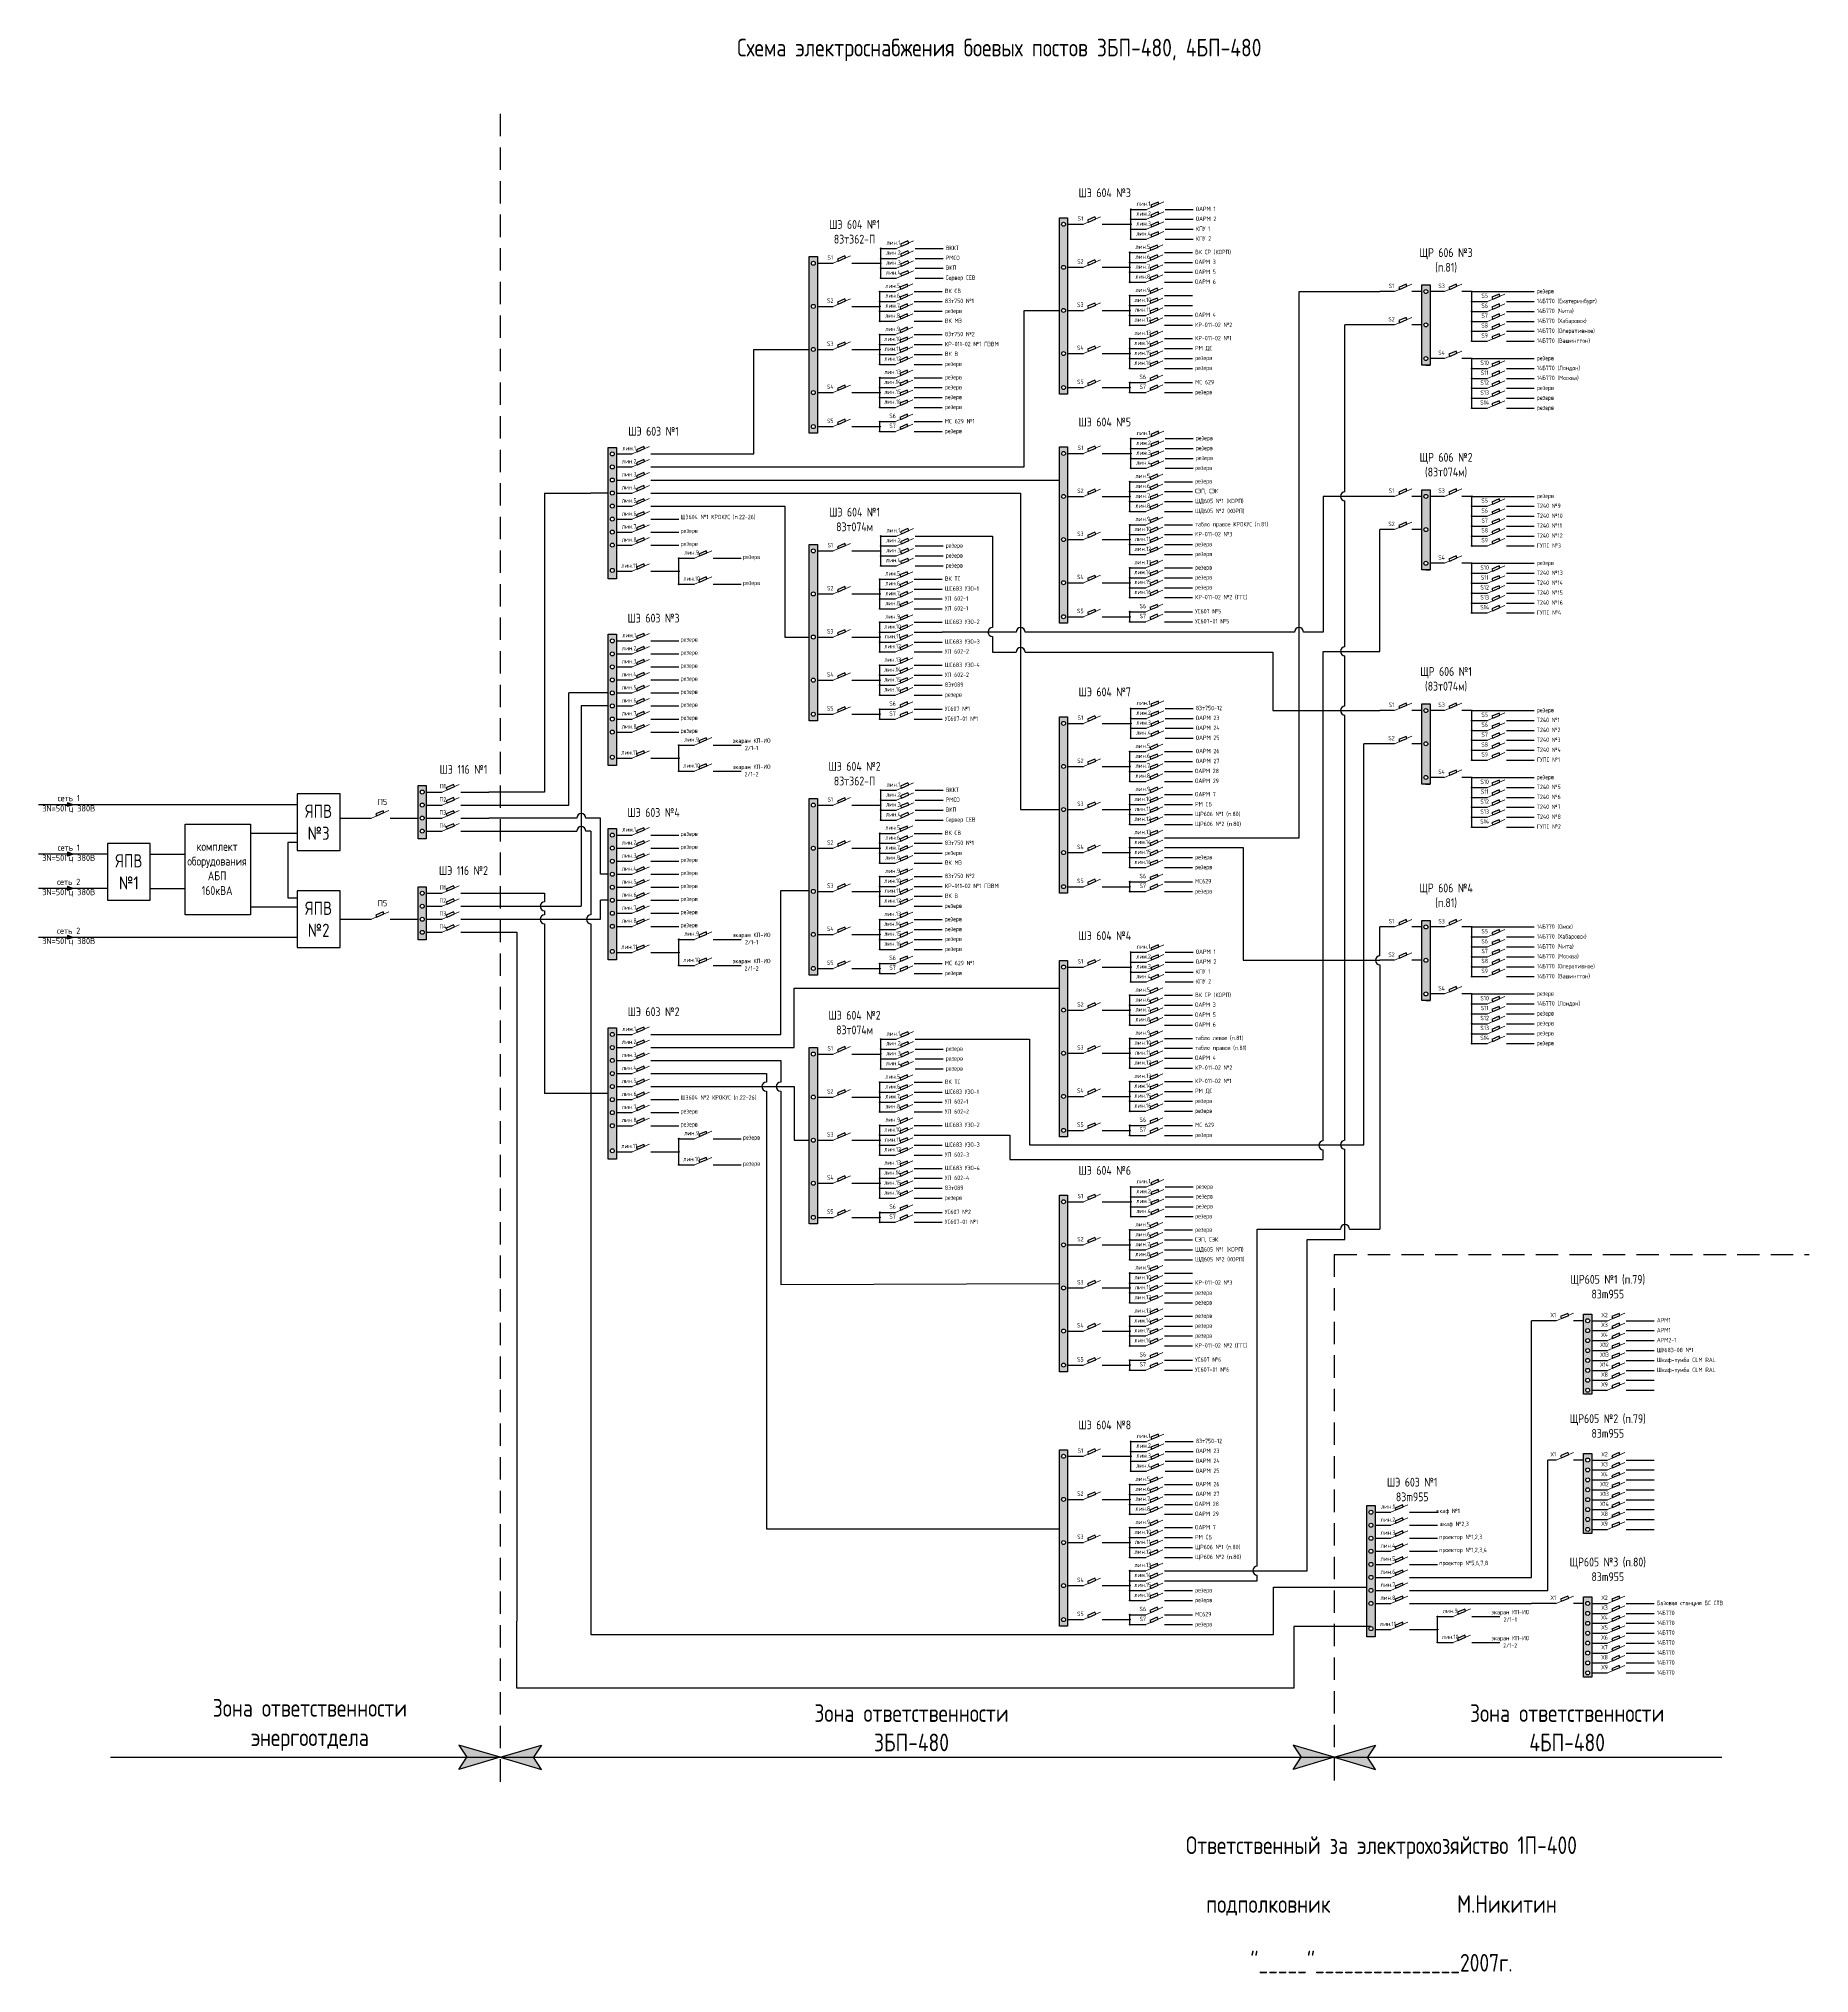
# Model space of a CAD drawing. Header units: millimetres. Extents: x 469 to 670, y 569 to 789.
import ezdxf

# ---------------------------------------------------------------- set-up
doc = ezdxf.new("R2010")
doc.units = ezdxf.units.MM
doc.header["$LTSCALE"] = 0.1
doc.linetypes.add('DASHEDX2', pattern=[38.1, 25.4, -12.7])

msp = doc.modelspace()

# ---------------------------------------------------------------- hatches: boundary and pattern name
h = msp.add_hatch(color=256)
h.paths.add_polyline_path([(585.7, 768.67), (584.76, 768.67), (584.76, 748.65), (585.7, 748.65)])
h.paths.add_polyline_path([(585, 758.15, -1), (585.46, 758.15, -1)], flags=16)
h.paths.add_polyline_path([(585.46, 753.26, -1), (585, 753.26, -1)], flags=16)
h.paths.add_polyline_path([(585, 763.04, -1), (585.46, 763.04, -1)], flags=16)
h.paths.add_polyline_path([(585.46, 749.4, -1), (585, 749.4, -1)], flags=16)
h.paths.add_polyline_path([(585, 767.93, -1), (585.46, 767.93, -1)], flags=16)
h = msp.add_hatch(color=256)
h.paths.add_polyline_path([(592.91, 769.62), (592.86, 769.62), (592.86, 769.57, 0.414214)], flags=17)
h.paths.add_polyline_path([(592.81, 769.62, 0.414214), (592.86, 769.57), (592.86, 769.62), (592.91, 769.62, 1)])
h = msp.add_hatch(color=256)
h.paths.add_polyline_path([(592.91, 768.49), (592.86, 768.49), (592.86, 768.44, 0.414214)], flags=17)
h.paths.add_polyline_path([(592.81, 768.49, 0.414214), (592.86, 768.44), (592.86, 768.49), (592.91, 768.49, 1)])
h = msp.add_hatch(color=256)
h.paths.add_polyline_path([(592.91, 767.93), (592.86, 767.93), (592.86, 767.88, 0.414214)], flags=17)
h.paths.add_polyline_path([(592.81, 767.93, 0.414214), (592.86, 767.88), (592.86, 767.93), (592.91, 767.93, 1)])
h = msp.add_hatch(color=256)
h.paths.add_polyline_path([(592.91, 767.37), (592.86, 767.37), (592.86, 767.31, 0.414214)], flags=17)
h.paths.add_polyline_path([(592.81, 767.37, 0.414214), (592.86, 767.31), (592.86, 767.37), (592.91, 767.37, 1)])
h = msp.add_hatch(color=256)
h.paths.add_polyline_path([(592.91, 766.24), (592.86, 766.24), (592.86, 766.19, 0.414214)], flags=17)
h.paths.add_polyline_path([(592.81, 766.24, 0.414214), (592.86, 766.19), (592.86, 766.24), (592.91, 766.24, 1)])
h = msp.add_hatch(color=256)
h.paths.add_polyline_path([(557.31, 764.25), (556.38, 764.25), (556.38, 744.23), (557.31, 744.23)])
h.paths.add_polyline_path([(556.62, 753.72, -1), (557.07, 753.72, -1)], flags=16)
h.paths.add_polyline_path([(557.07, 748.83, -1), (556.62, 748.83, -1)], flags=16)
h.paths.add_polyline_path([(556.62, 758.61, -1), (557.07, 758.61, -1)], flags=16)
h.paths.add_polyline_path([(557.07, 744.97, -1), (556.62, 744.97, -1)], flags=16)
h.paths.add_polyline_path([(556.62, 763.5, -1), (557.07, 763.5, -1)], flags=16)
h = msp.add_hatch(color=256)
h.paths.add_polyline_path([(564.53, 765.19), (564.48, 765.19), (564.48, 765.14, 0.414214)], flags=17)
h.paths.add_polyline_path([(564.43, 765.19, 0.414214), (564.48, 765.14), (564.48, 765.19), (564.53, 765.19, 1)])
h = msp.add_hatch(color=256)
h.paths.add_polyline_path([(564.53, 764.06), (564.48, 764.06), (564.48, 764.01, 0.414214)], flags=17)
h.paths.add_polyline_path([(564.43, 764.06, 0.414214), (564.48, 764.01), (564.48, 764.06), (564.53, 764.06, 1)])
h = msp.add_hatch(color=256)
h.paths.add_polyline_path([(592.82, 764.73), (592.77, 764.73), (592.77, 764.68, 0.414214)], flags=17)
h.paths.add_polyline_path([(592.72, 764.73, 0.414214), (592.77, 764.68), (592.77, 764.73), (592.82, 764.73, 1)])
h = msp.add_hatch(color=256)
h.paths.add_polyline_path([(564.53, 763.5), (564.48, 763.5), (564.48, 763.45, 0.414214)], flags=17)
h.paths.add_polyline_path([(564.43, 763.5, 0.414214), (564.48, 763.45), (564.48, 763.5), (564.53, 763.5, 1)])
h = msp.add_hatch(color=256)
h.paths.add_polyline_path([(564.53, 762.94), (564.48, 762.94), (564.48, 762.89, 0.414214)], flags=17)
h.paths.add_polyline_path([(564.43, 762.94, 0.414214), (564.48, 762.89), (564.48, 762.94), (564.53, 762.94, 1)])
h = msp.add_hatch(color=256)
h.paths.add_polyline_path([(564.53, 761.81), (564.48, 761.81), (564.48, 761.76, 0.414214)], flags=17)
h.paths.add_polyline_path([(564.43, 761.81, 0.414214), (564.48, 761.76), (564.48, 761.81), (564.53, 761.81, 1)])
h = msp.add_hatch(color=256)
h.paths.add_polyline_path([(592.82, 763.6), (592.77, 763.6), (592.77, 763.55, 0.414214)], flags=17)
h.paths.add_polyline_path([(592.72, 763.6, 0.414214), (592.77, 763.55), (592.77, 763.6), (592.82, 763.6, 1)])
h = msp.add_hatch(color=256)
h.paths.add_polyline_path([(592.82, 763.04), (592.77, 763.04), (592.77, 762.99, 0.414214)], flags=17)
h.paths.add_polyline_path([(592.72, 763.04, 0.414214), (592.77, 762.99), (592.77, 763.04), (592.82, 763.04, 1)])
h = msp.add_hatch(color=256)
h.paths.add_polyline_path([(592.82, 762.48), (592.77, 762.48), (592.77, 762.43, 0.414214)], flags=17)
h.paths.add_polyline_path([(592.72, 762.48, 0.414214), (592.77, 762.43), (592.77, 762.48), (592.82, 762.48, 1)])
h = msp.add_hatch(color=256)
h.paths.add_polyline_path([(564.44, 760.3), (564.39, 760.3), (564.39, 760.25, 0.414214)], flags=17)
h.paths.add_polyline_path([(564.34, 760.3, 0.414214), (564.39, 760.25), (564.39, 760.3), (564.44, 760.3, 1)])
h = msp.add_hatch(color=256)
h.paths.add_polyline_path([(592.82, 761.35), (592.77, 761.35), (592.77, 761.3, 0.414214)], flags=17)
h.paths.add_polyline_path([(592.72, 761.35, 0.414214), (592.77, 761.3), (592.77, 761.35), (592.82, 761.35, 1)])
h = msp.add_hatch(color=256)
h.paths.add_polyline_path([(592.82, 759.84), (592.77, 759.84), (592.77, 759.79, 0.414214)], flags=17)
h.paths.add_polyline_path([(592.72, 759.84, 0.414214), (592.77, 759.79), (592.77, 759.84), (592.82, 759.84, 1)])
h = msp.add_hatch(color=256)
h.paths.add_polyline_path([(626.82, 761.04), (625.89, 761.04), (625.89, 751.95), (626.82, 751.95)])
h.paths.add_polyline_path([(626.58, 752.69, -1), (626.12, 752.69, -1)], flags=16)
h.paths.add_polyline_path([(626.12, 756.51, -1), (626.58, 756.51, -1)], flags=16)
h.paths.add_polyline_path([(626.12, 760.29, -1), (626.58, 760.29, -1)], flags=16)
h = msp.add_hatch(color=256)
h.paths.add_polyline_path([(631.62, 760.29), (631.57, 760.29), (631.57, 760.24, 0.414214)], flags=17)
h.paths.add_polyline_path([(631.52, 760.29, 0.414214), (631.57, 760.24), (631.57, 760.29), (631.62, 760.29, 1)])
h = msp.add_hatch(color=256)
h.paths.add_polyline_path([(564.44, 759.17), (564.39, 759.17), (564.39, 759.12, 0.414214)], flags=17)
h.paths.add_polyline_path([(564.34, 759.17, 0.414214), (564.39, 759.12), (564.39, 759.17), (564.44, 759.17, 1)])
h = msp.add_hatch(color=256)
h.paths.add_polyline_path([(564.44, 758.61), (564.39, 758.61), (564.39, 758.56, 0.414214)], flags=17)
h.paths.add_polyline_path([(564.34, 758.61, 0.414214), (564.39, 758.56), (564.39, 758.61), (564.44, 758.61, 1)])
h = msp.add_hatch(color=256)
h.paths.add_polyline_path([(564.44, 758.05), (564.39, 758.05), (564.39, 758, 0.414214)], flags=17)
h.paths.add_polyline_path([(564.34, 758.05, 0.414214), (564.39, 758), (564.39, 758.05), (564.44, 758.05, 1)])
h = msp.add_hatch(color=256)
h.paths.add_polyline_path([(592.82, 758.71), (592.77, 758.71), (592.77, 758.66, 0.414214)], flags=17)
h.paths.add_polyline_path([(592.72, 758.71, 0.414214), (592.77, 758.66), (592.77, 758.71), (592.82, 758.71, 1)])
h = msp.add_hatch(color=256)
h.paths.add_polyline_path([(592.82, 758.15), (592.77, 758.15), (592.77, 758.1, 0.414214)], flags=17)
h.paths.add_polyline_path([(592.72, 758.15, 0.414214), (592.77, 758.1), (592.77, 758.15), (592.82, 758.15, 1)])
h = msp.add_hatch(color=256)
h.paths.add_polyline_path([(592.82, 757.59), (592.77, 757.59), (592.77, 757.54, 0.414214)], flags=17)
h.paths.add_polyline_path([(592.72, 757.59, 0.414214), (592.77, 757.54), (592.77, 757.59), (592.82, 757.59, 1)])
h = msp.add_hatch(color=256)
h.paths.add_polyline_path([(631.62, 759.17), (631.57, 759.17), (631.57, 759.12, 0.414214)], flags=17)
h.paths.add_polyline_path([(631.52, 759.17, 0.414214), (631.57, 759.12), (631.57, 759.17), (631.62, 759.17, 1)])
h = msp.add_hatch(color=256)
h.paths.add_polyline_path([(631.62, 758.04), (631.57, 758.04), (631.57, 757.99, 0.414214)], flags=17)
h.paths.add_polyline_path([(631.52, 758.04, 0.414214), (631.57, 757.99), (631.57, 758.04), (631.62, 758.04, 1)])
h = msp.add_hatch(color=256)
h.paths.add_polyline_path([(564.44, 756.92), (564.39, 756.92), (564.39, 756.87, 0.414214)], flags=17)
h.paths.add_polyline_path([(564.34, 756.92, 0.414214), (564.39, 756.87), (564.39, 756.92), (564.44, 756.92, 1)])
h = msp.add_hatch(color=256)
h.paths.add_polyline_path([(564.44, 755.41), (564.39, 755.41), (564.39, 755.36, 0.414214)], flags=17)
h.paths.add_polyline_path([(564.34, 755.41, 0.414214), (564.39, 755.36), (564.39, 755.41), (564.44, 755.41, 1)])
h = msp.add_hatch(color=256)
h.paths.add_polyline_path([(592.82, 756.46), (592.77, 756.46), (592.77, 756.41, 0.414214)], flags=17)
h.paths.add_polyline_path([(592.72, 756.46, 0.414214), (592.77, 756.41), (592.77, 756.46), (592.82, 756.46, 1)])
h = msp.add_hatch(color=256)
h.paths.add_polyline_path([(631.62, 756.91), (631.57, 756.91), (631.57, 756.86, 0.414214)], flags=17)
h.paths.add_polyline_path([(631.52, 756.91, 0.414214), (631.57, 756.86), (631.57, 756.91), (631.62, 756.91, 1)])
h = msp.add_hatch(color=256)
h.paths.add_polyline_path([(631.62, 755.79), (631.57, 755.79), (631.57, 755.74, 0.414214)], flags=17)
h.paths.add_polyline_path([(631.52, 755.79, 0.414214), (631.57, 755.74), (631.57, 755.79), (631.62, 755.79, 1)])
h = msp.add_hatch(color=256)
h.paths.add_polyline_path([(564.44, 754.29), (564.39, 754.29), (564.39, 754.24, 0.414214)], flags=17)
h.paths.add_polyline_path([(564.34, 754.29, 0.414214), (564.39, 754.24), (564.39, 754.29), (564.44, 754.29, 1)])
h = msp.add_hatch(color=256)
h.paths.add_polyline_path([(564.44, 753.72), (564.39, 753.72), (564.39, 753.67, 0.414214)], flags=17)
h.paths.add_polyline_path([(564.34, 753.72, 0.414214), (564.39, 753.67), (564.39, 753.72), (564.44, 753.72, 1)])
h = msp.add_hatch(color=256)
h.paths.add_polyline_path([(564.44, 753.16), (564.39, 753.16), (564.39, 753.11, 0.414214)], flags=17)
h.paths.add_polyline_path([(564.34, 753.16, 0.414214), (564.39, 753.11), (564.39, 753.16), (564.44, 753.16, 1)])
h = msp.add_hatch(color=256)
h.paths.add_polyline_path([(592.82, 754.95), (592.77, 754.95), (592.77, 754.9, 0.414214)], flags=17)
h.paths.add_polyline_path([(592.72, 754.95, 0.414214), (592.77, 754.9), (592.77, 754.95), (592.82, 754.95, 1)])
h = msp.add_hatch(color=256)
h.paths.add_polyline_path([(592.82, 753.82), (592.77, 753.82), (592.77, 753.77, 0.414214)], flags=17)
h.paths.add_polyline_path([(592.72, 753.82, 0.414214), (592.77, 753.77), (592.77, 753.82), (592.82, 753.82, 1)])
h = msp.add_hatch(color=256)
h.paths.add_polyline_path([(592.82, 753.26), (592.77, 753.26), (592.77, 753.21, 0.414214)], flags=17)
h.paths.add_polyline_path([(592.72, 753.26, 0.414214), (592.77, 753.21), (592.77, 753.26), (592.82, 753.26, 1)])
h = msp.add_hatch(color=256)
h.paths.add_polyline_path([(631.62, 754.66), (631.57, 754.66), (631.57, 754.61, 0.414214)], flags=17)
h.paths.add_polyline_path([(631.52, 754.66, 0.414214), (631.57, 754.61), (631.57, 754.66), (631.62, 754.66, 1)])
h = msp.add_hatch(color=256)
h.paths.add_polyline_path([(564.44, 752.03), (564.39, 752.03), (564.39, 751.98, 0.414214)], flags=17)
h.paths.add_polyline_path([(564.34, 752.03, 0.414214), (564.39, 751.98), (564.39, 752.03), (564.44, 752.03, 1)])
h = msp.add_hatch(color=256)
h.paths.add_polyline_path([(592.82, 752.7), (592.77, 752.7), (592.77, 752.65, 0.414214)], flags=17)
h.paths.add_polyline_path([(592.72, 752.7, 0.414214), (592.77, 752.65), (592.77, 752.7), (592.82, 752.7, 1)])
h = msp.add_hatch(color=256)
h.paths.add_polyline_path([(592.82, 751.57), (592.77, 751.57), (592.77, 751.52, 0.414214)], flags=17)
h.paths.add_polyline_path([(592.72, 751.57, 0.414214), (592.77, 751.52), (592.77, 751.57), (592.82, 751.57, 1)])
h = msp.add_hatch(color=256)
h.paths.add_polyline_path([(631.62, 752.69), (631.57, 752.69), (631.57, 752.64, 0.414214)], flags=17)
h.paths.add_polyline_path([(631.52, 752.69, 0.414214), (631.57, 752.64), (631.57, 752.69), (631.62, 752.69, 1)])
h = msp.add_hatch(color=256)
h.paths.add_polyline_path([(631.62, 751.57), (631.57, 751.57), (631.57, 751.52, 0.414214)], flags=17)
h.paths.add_polyline_path([(631.52, 751.57, 0.414214), (631.57, 751.52), (631.57, 751.57), (631.62, 751.57, 1)])
h = msp.add_hatch(color=256)
h.paths.add_polyline_path([(564.44, 750.52), (564.39, 750.52), (564.39, 750.47, 0.414214)], flags=17)
h.paths.add_polyline_path([(564.34, 750.52, 0.414214), (564.39, 750.47), (564.39, 750.52), (564.44, 750.52, 1)])
h = msp.add_hatch(color=256)
h.paths.add_polyline_path([(564.44, 749.4), (564.39, 749.4), (564.39, 749.35, 0.414214)], flags=17)
h.paths.add_polyline_path([(564.34, 749.4, 0.414214), (564.39, 749.35), (564.39, 749.4), (564.44, 749.4, 1)])
h = msp.add_hatch(color=256)
h.paths.add_polyline_path([(564.44, 748.83), (564.39, 748.83), (564.39, 748.78, 0.414214)], flags=17)
h.paths.add_polyline_path([(564.34, 748.83, 0.414214), (564.39, 748.78), (564.39, 748.83), (564.44, 748.83, 1)])
h = msp.add_hatch(color=256)
h.paths.add_polyline_path([(592.82, 749.96), (592.77, 749.96), (592.77, 749.91, 0.414214)], flags=17)
h.paths.add_polyline_path([(592.72, 749.96, 0.414214), (592.77, 749.91), (592.77, 749.96), (592.82, 749.96, 1)])
h = msp.add_hatch(color=256)
h.paths.add_polyline_path([(592.82, 749.4), (592.77, 749.4), (592.77, 749.35, 0.414214)], flags=17)
h.paths.add_polyline_path([(592.72, 749.4, 0.414214), (592.77, 749.35), (592.77, 749.4), (592.82, 749.4, 1)])
h = msp.add_hatch(color=256)
h.paths.add_polyline_path([(592.82, 748.84), (592.77, 748.84), (592.77, 748.79, 0.414214)], flags=17)
h.paths.add_polyline_path([(592.72, 748.84, 0.414214), (592.77, 748.79), (592.77, 748.84), (592.82, 748.84, 1)])
h = msp.add_hatch(color=256)
h.paths.add_polyline_path([(631.62, 750.44), (631.57, 750.44), (631.57, 750.39, 0.414214)], flags=17)
h.paths.add_polyline_path([(631.52, 750.44, 0.414214), (631.57, 750.39), (631.57, 750.44), (631.62, 750.44, 1)])
h = msp.add_hatch(color=256)
h.paths.add_polyline_path([(631.62, 749.32), (631.57, 749.32), (631.57, 749.26, 0.414214)], flags=17)
h.paths.add_polyline_path([(631.52, 749.32, 0.414214), (631.57, 749.26), (631.57, 749.32), (631.62, 749.32, 1)])
h = msp.add_hatch(color=256)
h.paths.add_polyline_path([(564.44, 748.27), (564.39, 748.27), (564.39, 748.22, 0.414214)], flags=17)
h.paths.add_polyline_path([(564.34, 748.27, 0.414214), (564.39, 748.22), (564.39, 748.27), (564.44, 748.27, 1)])
h = msp.add_hatch(color=256)
h.paths.add_polyline_path([(564.44, 747.15), (564.39, 747.15), (564.39, 747.1, 0.414214)], flags=17)
h.paths.add_polyline_path([(564.34, 747.15, 0.414214), (564.39, 747.1), (564.39, 747.15), (564.44, 747.15, 1)])
h = msp.add_hatch(color=256)
h.paths.add_polyline_path([(631.62, 748.19), (631.57, 748.19), (631.57, 748.14, 0.414214)], flags=17)
h.paths.add_polyline_path([(631.52, 748.19, 0.414214), (631.57, 748.14), (631.57, 748.19), (631.62, 748.19, 1)])
h = msp.add_hatch(color=256)
h.paths.add_polyline_path([(631.62, 747.06), (631.57, 747.06), (631.57, 747.01, 0.414214)], flags=17)
h.paths.add_polyline_path([(631.52, 747.06, 0.414214), (631.57, 747.01), (631.57, 747.06), (631.62, 747.06, 1)])
h = msp.add_hatch(color=256)
h.paths.add_polyline_path([(564.44, 745.53), (564.39, 745.53), (564.39, 745.48, 0.414214)], flags=17)
h.paths.add_polyline_path([(564.34, 745.53, 0.414214), (564.39, 745.48), (564.39, 745.53), (564.44, 745.53, 1)])
h = msp.add_hatch(color=256)
h.paths.add_polyline_path([(564.44, 744.97), (564.39, 744.97), (564.39, 744.92, 0.414214)], flags=17)
h.paths.add_polyline_path([(564.34, 744.97, 0.414214), (564.39, 744.92), (564.39, 744.97), (564.44, 744.97, 1)])
h = msp.add_hatch(color=256)
h.paths.add_polyline_path([(564.44, 744.41), (564.39, 744.41), (564.39, 744.36, 0.414214)], flags=17)
h.paths.add_polyline_path([(564.34, 744.41, 0.414214), (564.39, 744.36), (564.39, 744.41), (564.44, 744.41, 1)])
h = msp.add_hatch(color=256)
h.paths.add_polyline_path([(534.5, 742.61), (533.57, 742.61), (533.57, 727.71), (534.5, 727.71)])
h.paths.add_polyline_path([(534.26, 733, -1), (533.81, 733, -1)], flags=16)
h.paths.add_polyline_path([(533.81, 734.47, -1), (534.26, 734.47, -1)], flags=16)
h.paths.add_polyline_path([(534.26, 731.52, -1), (533.81, 731.52, -1)], flags=16)
h.paths.add_polyline_path([(533.81, 735.95, -1), (534.26, 735.95, -1)], flags=16)
h.paths.add_polyline_path([(533.81, 737.43, -1), (534.26, 737.43, -1)], flags=16)
h.paths.add_polyline_path([(534.26, 728.66, -1), (533.81, 728.66, -1)], flags=16)
h.paths.add_polyline_path([(533.81, 738.91, -1), (534.26, 738.91, -1)], flags=16)
h.paths.add_polyline_path([(533.81, 740.39, -1), (534.26, 740.39, -1)], flags=16)
h.paths.add_polyline_path([(533.81, 741.87, -1), (534.26, 741.87, -1)], flags=16)
h = msp.add_hatch(color=256)
h.paths.add_polyline_path([(585.7, 742.67), (584.76, 742.67), (584.76, 722.65), (585.7, 722.65)])
h.paths.add_polyline_path([(585, 732.15, -1), (585.46, 732.15, -1)], flags=16)
h.paths.add_polyline_path([(585.46, 727.26, -1), (585, 727.26, -1)], flags=16)
h.paths.add_polyline_path([(585, 737.04, -1), (585.46, 737.04, -1)], flags=16)
h.paths.add_polyline_path([(585.46, 723.4, -1), (585, 723.4, -1)], flags=16)
h.paths.add_polyline_path([(585, 741.92, -1), (585.46, 741.92, -1)], flags=16)
h = msp.add_hatch(color=256)
h.paths.add_polyline_path([(592.91, 743.61), (592.86, 743.61), (592.86, 743.56, 0.414214)], flags=17)
h.paths.add_polyline_path([(592.81, 743.61, 0.414214), (592.86, 743.56), (592.86, 743.61), (592.91, 743.61, 1)])
h = msp.add_hatch(color=256)
h.paths.add_polyline_path([(592.91, 742.49), (592.86, 742.49), (592.86, 742.44, 0.414214)], flags=17)
h.paths.add_polyline_path([(592.81, 742.49, 0.414214), (592.86, 742.44), (592.86, 742.49), (592.91, 742.49, 1)])
h = msp.add_hatch(color=256)
h.paths.add_polyline_path([(592.91, 741.92), (592.86, 741.92), (592.86, 741.87, 0.414214)], flags=17)
h.paths.add_polyline_path([(592.81, 741.92, 0.414214), (592.86, 741.87), (592.86, 741.92), (592.91, 741.92, 1)])
h = msp.add_hatch(color=256)
h.paths.add_polyline_path([(592.91, 741.36), (592.86, 741.36), (592.86, 741.31, 0.414214)], flags=17)
h.paths.add_polyline_path([(592.81, 741.36, 0.414214), (592.86, 741.31), (592.86, 741.36), (592.91, 741.36, 1)])
h = msp.add_hatch(color=256)
h.paths.add_polyline_path([(592.91, 740.24), (592.86, 740.24), (592.86, 740.19, 0.414214)], flags=17)
h.paths.add_polyline_path([(592.81, 740.24, 0.414214), (592.86, 740.19), (592.86, 740.24), (592.91, 740.24, 1)])
h = msp.add_hatch(color=256)
h.paths.add_polyline_path([(592.82, 738.72), (592.77, 738.72), (592.77, 738.67, 0.414214)], flags=17)
h.paths.add_polyline_path([(592.72, 738.72, 0.414214), (592.77, 738.67), (592.77, 738.72), (592.82, 738.72, 1)])
h = msp.add_hatch(color=256)
h.paths.add_polyline_path([(592.82, 737.6), (592.77, 737.6), (592.77, 737.55, 0.414214)], flags=17)
h.paths.add_polyline_path([(592.72, 737.6, 0.414214), (592.77, 737.55), (592.77, 737.6), (592.82, 737.6, 1)])
h = msp.add_hatch(color=256)
h.paths.add_polyline_path([(626.82, 737.8), (625.89, 737.8), (625.89, 728.71), (626.82, 728.71)])
h.paths.add_polyline_path([(626.58, 729.46, -1), (626.12, 729.46, -1)], flags=16)
h.paths.add_polyline_path([(626.12, 733.28, -1), (626.58, 733.28, -1)], flags=16)
h.paths.add_polyline_path([(626.12, 737.05, -1), (626.58, 737.05, -1)], flags=16)
h = msp.add_hatch(color=256)
h.paths.add_polyline_path([(592.82, 737.04), (592.77, 737.04), (592.77, 736.98, 0.414214)], flags=17)
h.paths.add_polyline_path([(592.72, 737.04, 0.414214), (592.77, 736.98), (592.77, 737.04), (592.82, 737.04, 1)])
h = msp.add_hatch(color=256)
h.paths.add_polyline_path([(592.82, 736.47), (592.77, 736.47), (592.77, 736.42, 0.414214)], flags=17)
h.paths.add_polyline_path([(592.72, 736.47, 0.414214), (592.77, 736.42), (592.77, 736.47), (592.82, 736.47, 1)])
h = msp.add_hatch(color=256)
h.paths.add_polyline_path([(592.82, 735.35), (592.77, 735.35), (592.77, 735.3, 0.414214)], flags=17)
h.paths.add_polyline_path([(592.72, 735.35, 0.414214), (592.77, 735.3), (592.77, 735.35), (592.82, 735.35, 1)])
h = msp.add_hatch(color=256)
h.paths.add_polyline_path([(631.62, 737.05), (631.57, 737.05), (631.57, 737, 0.414214)], flags=17)
h.paths.add_polyline_path([(631.52, 737.05, 0.414214), (631.57, 737), (631.57, 737.05), (631.62, 737.05, 1)])
h = msp.add_hatch(color=256)
h.paths.add_polyline_path([(631.62, 735.93), (631.57, 735.93), (631.57, 735.88, 0.414214)], flags=17)
h.paths.add_polyline_path([(631.52, 735.93, 0.414214), (631.57, 735.88), (631.57, 735.93), (631.62, 735.93, 1)])
h = msp.add_hatch(color=256)
h.paths.add_polyline_path([(592.82, 733.83), (592.77, 733.83), (592.77, 733.78, 0.414214)], flags=17)
h.paths.add_polyline_path([(592.72, 733.83, 0.414214), (592.77, 733.78), (592.77, 733.83), (592.82, 733.83, 1)])
h = msp.add_hatch(color=256)
h.paths.add_polyline_path([(631.62, 734.8), (631.57, 734.8), (631.57, 734.75, 0.414214)], flags=17)
h.paths.add_polyline_path([(631.52, 734.8, 0.414214), (631.57, 734.75), (631.57, 734.8), (631.62, 734.8, 1)])
h = msp.add_hatch(color=256)
h.paths.add_polyline_path([(631.62, 733.68), (631.57, 733.68), (631.57, 733.63, 0.414214)], flags=17)
h.paths.add_polyline_path([(631.52, 733.68, 0.414214), (631.57, 733.63), (631.57, 733.68), (631.62, 733.68, 1)])
h = msp.add_hatch(color=256)
h.paths.add_polyline_path([(557.31, 731.61), (556.38, 731.61), (556.38, 711.59), (557.31, 711.59)])
h.paths.add_polyline_path([(556.62, 721.09, -1), (557.07, 721.09, -1)], flags=16)
h.paths.add_polyline_path([(557.07, 716.2, -1), (556.62, 716.2, -1)], flags=16)
h.paths.add_polyline_path([(556.62, 725.98, -1), (557.07, 725.98, -1)], flags=16)
h.paths.add_polyline_path([(557.07, 712.34, -1), (556.62, 712.34, -1)], flags=16)
h.paths.add_polyline_path([(556.62, 730.87, -1), (557.07, 730.87, -1)], flags=16)
h = msp.add_hatch(color=256)
h.paths.add_polyline_path([(564.53, 732.55), (564.48, 732.55), (564.48, 732.5, 0.414214)], flags=17)
h.paths.add_polyline_path([(564.43, 732.55, 0.414214), (564.48, 732.5), (564.48, 732.55), (564.53, 732.55, 1)])
h = msp.add_hatch(color=256)
h.paths.add_polyline_path([(564.53, 731.43), (564.48, 731.43), (564.48, 731.38, 0.414214)], flags=17)
h.paths.add_polyline_path([(564.43, 731.43, 0.414214), (564.48, 731.38), (564.48, 731.43), (564.53, 731.43, 1)])
h = msp.add_hatch(color=256)
h.paths.add_polyline_path([(592.82, 732.71), (592.77, 732.71), (592.77, 732.66, 0.414214)], flags=17)
h.paths.add_polyline_path([(592.72, 732.71, 0.414214), (592.77, 732.66), (592.77, 732.71), (592.82, 732.71, 1)])
h = msp.add_hatch(color=256)
h.paths.add_polyline_path([(592.82, 732.15), (592.77, 732.15), (592.77, 732.1, 0.414214)], flags=17)
h.paths.add_polyline_path([(592.72, 732.15, 0.414214), (592.77, 732.1), (592.77, 732.15), (592.82, 732.15, 1)])
h = msp.add_hatch(color=256)
h.paths.add_polyline_path([(592.82, 731.58), (592.77, 731.58), (592.77, 731.53, 0.414214)], flags=17)
h.paths.add_polyline_path([(592.72, 731.58, 0.414214), (592.77, 731.53), (592.77, 731.58), (592.82, 731.58, 1)])
h = msp.add_hatch(color=256)
h.paths.add_polyline_path([(631.62, 732.55), (631.57, 732.55), (631.57, 732.5, 0.414214)], flags=17)
h.paths.add_polyline_path([(631.52, 732.55, 0.414214), (631.57, 732.5), (631.57, 732.55), (631.62, 732.55, 1)])
h = msp.add_hatch(color=256)
h.paths.add_polyline_path([(631.62, 731.43), (631.57, 731.43), (631.57, 731.38, 0.414214)], flags=17)
h.paths.add_polyline_path([(631.52, 731.43, 0.414214), (631.57, 731.38), (631.57, 731.43), (631.62, 731.43, 1)])
h = msp.add_hatch(color=256)
h.paths.add_polyline_path([(541.63, 730.04), (541.58, 730.04), (541.58, 729.99, 0.414214)], flags=17)
h.paths.add_polyline_path([(541.53, 730.04, 0.414214), (541.58, 729.99), (541.58, 730.04), (541.63, 730.04, 1)])
h = msp.add_hatch(color=256)
h.paths.add_polyline_path([(564.53, 730.87), (564.48, 730.87), (564.48, 730.81, 0.414214)], flags=17)
h.paths.add_polyline_path([(564.43, 730.87, 0.414214), (564.48, 730.81), (564.48, 730.87), (564.53, 730.87, 1)])
h = msp.add_hatch(color=256)
h.paths.add_polyline_path([(564.53, 730.3), (564.48, 730.3), (564.48, 730.25, 0.414214)], flags=17)
h.paths.add_polyline_path([(564.43, 730.3, 0.414214), (564.48, 730.25), (564.48, 730.3), (564.53, 730.3, 1)])
h = msp.add_hatch(color=256)
h.paths.add_polyline_path([(564.53, 729.18), (564.48, 729.18), (564.48, 729.13, 0.414214)], flags=17)
h.paths.add_polyline_path([(564.43, 729.18, 0.414214), (564.48, 729.13), (564.48, 729.18), (564.53, 729.18, 1)])
h = msp.add_hatch(color=256)
h.paths.add_polyline_path([(592.82, 730.46), (592.77, 730.46), (592.77, 730.41, 0.414214)], flags=17)
h.paths.add_polyline_path([(592.72, 730.46, 0.414214), (592.77, 730.41), (592.77, 730.46), (592.82, 730.46, 1)])
h = msp.add_hatch(color=256)
h.paths.add_polyline_path([(592.82, 728.95), (592.77, 728.95), (592.77, 728.9, 0.414214)], flags=17)
h.paths.add_polyline_path([(592.72, 728.95, 0.414214), (592.77, 728.9), (592.77, 728.95), (592.82, 728.95, 1)])
h = msp.add_hatch(color=256)
h.paths.add_polyline_path([(631.62, 729.46), (631.57, 729.46), (631.57, 729.41, 0.414214)], flags=17)
h.paths.add_polyline_path([(631.52, 729.46, 0.414214), (631.57, 729.41), (631.57, 729.46), (631.62, 729.46, 1)])
h = msp.add_hatch(color=256)
h.paths.add_polyline_path([(541.63, 728.56), (541.58, 728.56), (541.58, 728.51, 0.414214)], flags=17)
h.paths.add_polyline_path([(541.53, 728.56, 0.414214), (541.58, 728.51), (541.58, 728.56), (541.63, 728.56, 1)])
h = msp.add_hatch(color=256)
h.paths.add_polyline_path([(541.63, 727.08), (541.58, 727.08), (541.58, 727.03, 0.414214)], flags=17)
h.paths.add_polyline_path([(541.53, 727.08, 0.414214), (541.58, 727.03), (541.58, 727.08), (541.63, 727.08, 1)])
h = msp.add_hatch(color=256)
h.paths.add_polyline_path([(564.44, 727.66), (564.39, 727.66), (564.39, 727.61, 0.414214)], flags=17)
h.paths.add_polyline_path([(564.34, 727.66, 0.414214), (564.39, 727.61), (564.39, 727.66), (564.44, 727.66, 1)])
h = msp.add_hatch(color=256)
h.paths.add_polyline_path([(564.44, 726.54), (564.39, 726.54), (564.39, 726.49, 0.414214)], flags=17)
h.paths.add_polyline_path([(564.34, 726.54, 0.414214), (564.39, 726.49), (564.39, 726.54), (564.44, 726.54, 1)])
h = msp.add_hatch(color=256)
h.paths.add_polyline_path([(592.82, 727.82), (592.77, 727.82), (592.77, 727.77, 0.414214)], flags=17)
h.paths.add_polyline_path([(592.72, 727.82, 0.414214), (592.77, 727.77), (592.77, 727.82), (592.82, 727.82, 1)])
h = msp.add_hatch(color=256)
h.paths.add_polyline_path([(592.82, 727.26), (592.77, 727.26), (592.77, 727.21, 0.414214)], flags=17)
h.paths.add_polyline_path([(592.72, 727.26, 0.414214), (592.77, 727.21), (592.77, 727.26), (592.82, 727.26, 1)])
h = msp.add_hatch(color=256)
h.paths.add_polyline_path([(592.82, 726.69), (592.77, 726.69), (592.77, 726.64, 0.414214)], flags=17)
h.paths.add_polyline_path([(592.72, 726.69, 0.414214), (592.77, 726.64), (592.77, 726.69), (592.82, 726.69, 1)])
h = msp.add_hatch(color=256)
h.paths.add_polyline_path([(631.62, 728.33), (631.57, 728.33), (631.57, 728.28, 0.414214)], flags=17)
h.paths.add_polyline_path([(631.52, 728.33, 0.414214), (631.57, 728.28), (631.57, 728.33), (631.62, 728.33, 1)])
h = msp.add_hatch(color=256)
h.paths.add_polyline_path([(631.62, 727.2), (631.57, 727.2), (631.57, 727.15, 0.414214)], flags=17)
h.paths.add_polyline_path([(631.52, 727.2, 0.414214), (631.57, 727.15), (631.57, 727.2), (631.62, 727.2, 1)])
h = msp.add_hatch(color=256)
h.paths.add_polyline_path([(564.44, 725.98), (564.39, 725.98), (564.39, 725.93, 0.414214)], flags=17)
h.paths.add_polyline_path([(564.34, 725.98, 0.414214), (564.39, 725.93), (564.39, 725.98), (564.44, 725.98, 1)])
h = msp.add_hatch(color=256)
h.paths.add_polyline_path([(564.44, 725.41), (564.39, 725.41), (564.39, 725.36, 0.414214)], flags=17)
h.paths.add_polyline_path([(564.34, 725.41, 0.414214), (564.39, 725.36), (564.39, 725.41), (564.44, 725.41, 1)])
h = msp.add_hatch(color=256)
h.paths.add_polyline_path([(592.82, 725.57), (592.77, 725.57), (592.77, 725.52, 0.414214)], flags=17)
h.paths.add_polyline_path([(592.72, 725.57, 0.414214), (592.77, 725.52), (592.77, 725.57), (592.82, 725.57, 1)])
h = msp.add_hatch(color=256)
h.paths.add_polyline_path([(631.62, 726.08), (631.57, 726.08), (631.57, 726.03, 0.414214)], flags=17)
h.paths.add_polyline_path([(631.52, 726.08, 0.414214), (631.57, 726.03), (631.57, 726.08), (631.62, 726.08, 1)])
h = msp.add_hatch(color=256)
h.paths.add_polyline_path([(631.62, 724.95), (631.57, 724.95), (631.57, 724.9, 0.414214)], flags=17)
h.paths.add_polyline_path([(631.52, 724.95, 0.414214), (631.57, 724.9), (631.57, 724.95), (631.62, 724.95, 1)])
h = msp.add_hatch(color=256)
h.paths.add_polyline_path([(564.44, 724.29), (564.39, 724.29), (564.39, 724.24, 0.414214)], flags=17)
h.paths.add_polyline_path([(564.34, 724.29, 0.414214), (564.39, 724.24), (564.39, 724.29), (564.44, 724.29, 1)])
h = msp.add_hatch(color=256)
h.paths.add_polyline_path([(564.44, 722.78), (564.39, 722.78), (564.39, 722.73, 0.414214)], flags=17)
h.paths.add_polyline_path([(564.34, 722.78, 0.414214), (564.39, 722.73), (564.39, 722.78), (564.44, 722.78, 1)])
h = msp.add_hatch(color=256)
h.paths.add_polyline_path([(592.82, 723.96), (592.77, 723.96), (592.77, 723.91, 0.414214)], flags=17)
h.paths.add_polyline_path([(592.72, 723.96, 0.414214), (592.77, 723.91), (592.77, 723.96), (592.82, 723.96, 1)])
h = msp.add_hatch(color=256)
h.paths.add_polyline_path([(592.82, 723.4), (592.77, 723.4), (592.77, 723.34, 0.414214)], flags=17)
h.paths.add_polyline_path([(592.72, 723.4, 0.414214), (592.77, 723.34), (592.77, 723.4), (592.82, 723.4, 1)])
h = msp.add_hatch(color=256)
h.paths.add_polyline_path([(592.82, 722.83), (592.77, 722.83), (592.77, 722.78, 0.414214)], flags=17)
h.paths.add_polyline_path([(592.72, 722.83, 0.414214), (592.77, 722.78), (592.77, 722.83), (592.82, 722.83, 1)])
h = msp.add_hatch(color=256)
h.paths.add_polyline_path([(631.62, 723.83), (631.57, 723.83), (631.57, 723.78, 0.414214)], flags=17)
h.paths.add_polyline_path([(631.52, 723.83, 0.414214), (631.57, 723.78), (631.57, 723.83), (631.62, 723.83, 1)])
h = msp.add_hatch(color=256)
h.paths.add_polyline_path([(534.5, 721.41), (533.57, 721.41), (533.57, 706.51), (534.5, 706.51)])
h.paths.add_polyline_path([(534.26, 711.79, -1), (533.81, 711.79, -1)], flags=16)
h.paths.add_polyline_path([(533.81, 713.27, -1), (534.26, 713.27, -1)], flags=16)
h.paths.add_polyline_path([(534.26, 710.31, -1), (533.81, 710.31, -1)], flags=16)
h.paths.add_polyline_path([(533.81, 714.75, -1), (534.26, 714.75, -1)], flags=16)
h.paths.add_polyline_path([(533.81, 716.23, -1), (534.26, 716.23, -1)], flags=16)
h.paths.add_polyline_path([(534.26, 707.46, -1), (533.81, 707.46, -1)], flags=16)
h.paths.add_polyline_path([(533.81, 717.71, -1), (534.26, 717.71, -1)], flags=16)
h.paths.add_polyline_path([(533.81, 719.18, -1), (534.26, 719.18, -1)], flags=16)
h.paths.add_polyline_path([(533.81, 720.66, -1), (534.26, 720.66, -1)], flags=16)
h = msp.add_hatch(color=256)
h.paths.add_polyline_path([(564.44, 721.65), (564.39, 721.65), (564.39, 721.6, 0.414214)], flags=17)
h.paths.add_polyline_path([(564.34, 721.65, 0.414214), (564.39, 721.6), (564.39, 721.65), (564.44, 721.65, 1)])
h = msp.add_hatch(color=256)
h.paths.add_polyline_path([(564.44, 721.09), (564.39, 721.09), (564.39, 721.04, 0.414214)], flags=17)
h.paths.add_polyline_path([(564.34, 721.09, 0.414214), (564.39, 721.04), (564.39, 721.09), (564.44, 721.09, 1)])
h = msp.add_hatch(color=256)
h.paths.add_polyline_path([(564.44, 720.52), (564.39, 720.52), (564.39, 720.47, 0.414214)], flags=17)
h.paths.add_polyline_path([(564.34, 720.52, 0.414214), (564.39, 720.47), (564.39, 720.52), (564.44, 720.52, 1)])
h = msp.add_hatch(color=256)
h.paths.add_polyline_path([(564.44, 719.4), (564.39, 719.4), (564.39, 719.35, 0.414214)], flags=17)
h.paths.add_polyline_path([(564.34, 719.4, 0.414214), (564.39, 719.35), (564.39, 719.4), (564.44, 719.4, 1)])
h = msp.add_hatch(color=256)
h.paths.add_polyline_path([(564.44, 717.89), (564.39, 717.89), (564.39, 717.84, 0.414214)], flags=17)
h.paths.add_polyline_path([(564.34, 717.89, 0.414214), (564.39, 717.84), (564.39, 717.89), (564.44, 717.89, 1)])
h = msp.add_hatch(color=256)
h.paths.add_polyline_path([(564.44, 716.76), (564.39, 716.76), (564.39, 716.71, 0.414214)], flags=17)
h.paths.add_polyline_path([(564.34, 716.76, 0.414214), (564.39, 716.71), (564.39, 716.76), (564.44, 716.76, 1)])
h = msp.add_hatch(color=256)
h.paths.add_polyline_path([(564.44, 716.2), (564.39, 716.2), (564.39, 716.15, 0.414214)], flags=17)
h.paths.add_polyline_path([(564.34, 716.2, 0.414214), (564.39, 716.15), (564.39, 716.2), (564.44, 716.2, 1)])
h = msp.add_hatch(color=256)
h.paths.add_polyline_path([(564.44, 715.64), (564.39, 715.64), (564.39, 715.59, 0.414214)], flags=17)
h.paths.add_polyline_path([(564.34, 715.64, 0.414214), (564.39, 715.59), (564.39, 715.64), (564.44, 715.64, 1)])
h = msp.add_hatch(color=256)
h.paths.add_polyline_path([(564.44, 714.51), (564.39, 714.51), (564.39, 714.46, 0.414214)], flags=17)
h.paths.add_polyline_path([(564.34, 714.51, 0.414214), (564.39, 714.46), (564.39, 714.51), (564.44, 714.51, 1)])
h = msp.add_hatch(color=256)
h.paths.add_polyline_path([(626.82, 713.5), (625.89, 713.5), (625.89, 704.41), (626.82, 704.41)])
h.paths.add_polyline_path([(626.58, 705.16, -1), (626.12, 705.16, -1)], flags=16)
h.paths.add_polyline_path([(626.12, 708.98, -1), (626.58, 708.98, -1)], flags=16)
h.paths.add_polyline_path([(626.12, 712.75, -1), (626.58, 712.75, -1)], flags=16)
h = msp.add_hatch(color=256)
h.paths.add_polyline_path([(564.44, 712.9), (564.39, 712.9), (564.39, 712.85, 0.414214)], flags=17)
h.paths.add_polyline_path([(564.34, 712.9, 0.414214), (564.39, 712.85), (564.39, 712.9), (564.44, 712.9, 1)])
h = msp.add_hatch(color=256)
h.paths.add_polyline_path([(564.44, 712.34), (564.39, 712.34), (564.39, 712.29, 0.414214)], flags=17)
h.paths.add_polyline_path([(564.34, 712.34, 0.414214), (564.39, 712.29), (564.39, 712.34), (564.44, 712.34, 1)])
h = msp.add_hatch(color=256)
h.paths.add_polyline_path([(564.44, 711.77), (564.39, 711.77), (564.39, 711.72, 0.414214)], flags=17)
h.paths.add_polyline_path([(564.34, 711.77, 0.414214), (564.39, 711.72), (564.39, 711.77), (564.44, 711.77, 1)])
h = msp.add_hatch(color=256)
h.paths.add_polyline_path([(585.7, 712.04), (584.76, 712.04), (584.76, 692.02), (585.7, 692.02)])
h.paths.add_polyline_path([(585, 701.52, -1), (585.46, 701.52, -1)], flags=16)
h.paths.add_polyline_path([(585.46, 696.63, -1), (585, 696.63, -1)], flags=16)
h.paths.add_polyline_path([(585, 706.41, -1), (585.46, 706.41, -1)], flags=16)
h.paths.add_polyline_path([(585.46, 692.77, -1), (585, 692.77, -1)], flags=16)
h.paths.add_polyline_path([(585, 711.3, -1), (585.46, 711.3, -1)], flags=16)
h = msp.add_hatch(color=256)
h.paths.add_polyline_path([(592.91, 712.99), (592.86, 712.99), (592.86, 712.94, 0.414214)], flags=17)
h.paths.add_polyline_path([(592.81, 712.99, 0.414214), (592.86, 712.94), (592.86, 712.99), (592.91, 712.99, 1)])
h = msp.add_hatch(color=256)
h.paths.add_polyline_path([(592.91, 711.86), (592.86, 711.86), (592.86, 711.81, 0.414214)], flags=17)
h.paths.add_polyline_path([(592.81, 711.86, 0.414214), (592.86, 711.81), (592.86, 711.86), (592.91, 711.86, 1)])
h = msp.add_hatch(color=256)
h.paths.add_polyline_path([(592.91, 711.3), (592.86, 711.3), (592.86, 711.25, 0.414214)], flags=17)
h.paths.add_polyline_path([(592.81, 711.3, 0.414214), (592.86, 711.25), (592.86, 711.3), (592.91, 711.3, 1)])
h = msp.add_hatch(color=256)
h.paths.add_polyline_path([(631.62, 712.75), (631.57, 712.75), (631.57, 712.7, 0.414214)], flags=17)
h.paths.add_polyline_path([(631.52, 712.75, 0.414214), (631.57, 712.7), (631.57, 712.75), (631.62, 712.75, 1)])
h = msp.add_hatch(color=256)
h.paths.add_polyline_path([(631.62, 711.63), (631.57, 711.63), (631.57, 711.58, 0.414214)], flags=17)
h.paths.add_polyline_path([(631.52, 711.63, 0.414214), (631.57, 711.58), (631.57, 711.63), (631.62, 711.63, 1)])
h = msp.add_hatch(color=256)
h.paths.add_polyline_path([(592.91, 710.74), (592.86, 710.74), (592.86, 710.69, 0.414214)], flags=17)
h.paths.add_polyline_path([(592.81, 710.74, 0.414214), (592.86, 710.69), (592.86, 710.74), (592.91, 710.74, 1)])
h = msp.add_hatch(color=256)
h.paths.add_polyline_path([(592.91, 709.61), (592.86, 709.61), (592.86, 709.56, 0.414214)], flags=17)
h.paths.add_polyline_path([(592.81, 709.61, 0.414214), (592.86, 709.56), (592.86, 709.61), (592.91, 709.61, 1)])
h = msp.add_hatch(color=256)
h.paths.add_polyline_path([(631.62, 710.5), (631.57, 710.5), (631.57, 710.45, 0.414214)], flags=17)
h.paths.add_polyline_path([(631.52, 710.5, 0.414214), (631.57, 710.45), (631.57, 710.5), (631.62, 710.5, 1)])
h = msp.add_hatch(color=256)
h.paths.add_polyline_path([(631.62, 709.38), (631.57, 709.38), (631.57, 709.33, 0.414214)], flags=17)
h.paths.add_polyline_path([(631.52, 709.38, 0.414214), (631.57, 709.33), (631.57, 709.38), (631.62, 709.38, 1)])
h = msp.add_hatch(color=256)
h.paths.add_polyline_path([(541.63, 708.83), (541.58, 708.83), (541.58, 708.78, 0.414214)], flags=17)
h.paths.add_polyline_path([(541.53, 708.83, 0.414214), (541.58, 708.78), (541.58, 708.83), (541.63, 708.83, 1)])
h = msp.add_hatch(color=256)
h.paths.add_polyline_path([(541.63, 707.35), (541.58, 707.35), (541.58, 707.3, 0.414214)], flags=17)
h.paths.add_polyline_path([(541.53, 707.35, 0.414214), (541.58, 707.3), (541.58, 707.35), (541.63, 707.35, 1)])
h = msp.add_hatch(color=256)
h.paths.add_polyline_path([(592.82, 708.1), (592.77, 708.1), (592.77, 708.05, 0.414214)], flags=17)
h.paths.add_polyline_path([(592.72, 708.1, 0.414214), (592.77, 708.05), (592.77, 708.1), (592.82, 708.1, 1)])
h = msp.add_hatch(color=256)
h.paths.add_polyline_path([(592.82, 706.97), (592.77, 706.97), (592.77, 706.92, 0.414214)], flags=17)
h.paths.add_polyline_path([(592.72, 706.97, 0.414214), (592.77, 706.92), (592.77, 706.97), (592.82, 706.97, 1)])
h = msp.add_hatch(color=256)
h.paths.add_polyline_path([(631.62, 708.25), (631.57, 708.25), (631.57, 708.2, 0.414214)], flags=17)
h.paths.add_polyline_path([(631.52, 708.25, 0.414214), (631.57, 708.2), (631.57, 708.25), (631.62, 708.25, 1)])
h = msp.add_hatch(color=256)
h.paths.add_polyline_path([(631.62, 707.13), (631.57, 707.13), (631.57, 707.08, 0.414214)], flags=17)
h.paths.add_polyline_path([(631.52, 707.13, 0.414214), (631.57, 707.08), (631.57, 707.13), (631.62, 707.13, 1)])
h = msp.add_hatch(color=256)
h.paths.add_polyline_path([(541.63, 705.88), (541.58, 705.88), (541.58, 705.83, 0.414214)], flags=17)
h.paths.add_polyline_path([(541.53, 705.88, 0.414214), (541.58, 705.83), (541.58, 705.88), (541.63, 705.88, 1)])
h = msp.add_hatch(color=256)
h.paths.add_polyline_path([(592.82, 706.41), (592.77, 706.41), (592.77, 706.36, 0.414214)], flags=17)
h.paths.add_polyline_path([(592.72, 706.41, 0.414214), (592.77, 706.36), (592.77, 706.41), (592.82, 706.41, 1)])
h = msp.add_hatch(color=256)
h.paths.add_polyline_path([(592.82, 705.85), (592.77, 705.85), (592.77, 705.8, 0.414214)], flags=17)
h.paths.add_polyline_path([(592.72, 705.85, 0.414214), (592.77, 705.8), (592.77, 705.85), (592.82, 705.85, 1)])
h = msp.add_hatch(color=256)
h.paths.add_polyline_path([(592.82, 704.72), (592.77, 704.72), (592.77, 704.67, 0.414214)], flags=17)
h.paths.add_polyline_path([(592.72, 704.72, 0.414214), (592.77, 704.67), (592.77, 704.72), (592.82, 704.72, 1)])
h = msp.add_hatch(color=256)
h.paths.add_polyline_path([(631.62, 705.16), (631.57, 705.16), (631.57, 705.11, 0.414214)], flags=17)
h.paths.add_polyline_path([(631.52, 705.16, 0.414214), (631.57, 705.11), (631.57, 705.16), (631.62, 705.16, 1)])
h = msp.add_hatch(color=256)
h.paths.add_polyline_path([(512.92, 704.25), (511.99, 704.25), (511.99, 698.21), (512.92, 698.21)])
h.paths.add_polyline_path([(512.23, 703.51, -1), (512.69, 703.51, -1)], flags=16)
h.paths.add_polyline_path([(512.69, 702.03, -1), (512.23, 702.03, -1)], flags=16)
h.paths.add_polyline_path([(512.69, 700.55, -1), (512.23, 700.55, -1)], flags=16)
h.paths.add_polyline_path([(512.69, 699.07, -1), (512.23, 699.07, -1)], flags=16)
h = msp.add_hatch(color=256)
h.paths.add_polyline_path([(556.38, 682.74), (557.31, 682.74), (557.31, 702.76), (556.38, 702.76)])
h.paths.add_polyline_path([(556.62, 692.24, -1), (557.07, 692.24, -1)], flags=16)
h.paths.add_polyline_path([(557.07, 687.35, -1), (556.62, 687.35, -1)], flags=16)
h.paths.add_polyline_path([(556.62, 697.13, -1), (557.07, 697.13, -1)], flags=16)
h.paths.add_polyline_path([(557.07, 683.49, -1), (556.62, 683.49, -1)], flags=16)
h.paths.add_polyline_path([(556.62, 702.02, -1), (557.07, 702.02, -1)], flags=16)
h = msp.add_hatch(color=256)
h.paths.add_polyline_path([(564.53, 703.71), (564.48, 703.71), (564.48, 703.66, 0.414214)], flags=17)
h.paths.add_polyline_path([(564.43, 703.71, 0.414214), (564.48, 703.66), (564.48, 703.71), (564.53, 703.71, 1)])
h = msp.add_hatch(color=256)
h.paths.add_polyline_path([(564.53, 702.58), (564.48, 702.58), (564.48, 702.53, 0.414214)], flags=17)
h.paths.add_polyline_path([(564.43, 702.58, 0.414214), (564.48, 702.53), (564.48, 702.58), (564.53, 702.58, 1)])
h = msp.add_hatch(color=256)
h.paths.add_polyline_path([(592.82, 703.21), (592.77, 703.21), (592.77, 703.16, 0.414214)], flags=17)
h.paths.add_polyline_path([(592.72, 703.21, 0.414214), (592.77, 703.16), (592.77, 703.21), (592.82, 703.21, 1)])
h = msp.add_hatch(color=256)
h.paths.add_polyline_path([(631.62, 704.03), (631.57, 704.03), (631.57, 703.98, 0.414214)], flags=17)
h.paths.add_polyline_path([(631.52, 704.03, 0.414214), (631.57, 703.98), (631.57, 704.03), (631.62, 704.03, 1)])
h = msp.add_hatch(color=256)
h.paths.add_polyline_path([(631.62, 702.9), (631.57, 702.9), (631.57, 702.85, 0.414214)], flags=17)
h.paths.add_polyline_path([(631.52, 702.9, 0.414214), (631.57, 702.85), (631.57, 702.9), (631.62, 702.9, 1)])
h = msp.add_hatch(color=256)
h.paths.add_polyline_path([(472.19, 702.29), (472.19, 702.07), (472.84, 702.07)])
h.paths.add_polyline_path([(472.84, 702.07), (472.19, 702.07), (472.19, 701.85)])
h = msp.add_hatch(color=256)
h.paths.add_polyline_path([(564.53, 702.02), (564.48, 702.02), (564.48, 701.97, 0.414214)], flags=17)
h.paths.add_polyline_path([(564.43, 702.02, 0.414214), (564.48, 701.97), (564.48, 702.02), (564.53, 702.02, 1)])
h = msp.add_hatch(color=256)
h.paths.add_polyline_path([(564.53, 701.46), (564.48, 701.46), (564.48, 701.4, 0.414214)], flags=17)
h.paths.add_polyline_path([(564.43, 701.46, 0.414214), (564.48, 701.4), (564.48, 701.46), (564.53, 701.46, 1)])
h = msp.add_hatch(color=256)
h.paths.add_polyline_path([(564.53, 700.33), (564.48, 700.33), (564.48, 700.28, 0.414214)], flags=17)
h.paths.add_polyline_path([(564.43, 700.33, 0.414214), (564.48, 700.28), (564.48, 700.33), (564.53, 700.33, 1)])
h = msp.add_hatch(color=256)
h.paths.add_polyline_path([(592.82, 702.08), (592.77, 702.08), (592.77, 702.03, 0.414214)], flags=17)
h.paths.add_polyline_path([(592.72, 702.08, 0.414214), (592.77, 702.03), (592.77, 702.08), (592.82, 702.08, 1)])
h = msp.add_hatch(color=256)
h.paths.add_polyline_path([(592.82, 701.52), (592.77, 701.52), (592.77, 701.47, 0.414214)], flags=17)
h.paths.add_polyline_path([(592.72, 701.52, 0.414214), (592.77, 701.47), (592.77, 701.52), (592.82, 701.52, 1)])
h = msp.add_hatch(color=256)
h.paths.add_polyline_path([(592.82, 700.96), (592.77, 700.96), (592.77, 700.91, 0.414214)], flags=17)
h.paths.add_polyline_path([(592.72, 700.96, 0.414214), (592.77, 700.91), (592.77, 700.96), (592.82, 700.96, 1)])
h = msp.add_hatch(color=256)
h.paths.add_polyline_path([(631.62, 701.78), (631.57, 701.78), (631.57, 701.73, 0.414214)], flags=17)
h.paths.add_polyline_path([(631.52, 701.78, 0.414214), (631.57, 701.73), (631.57, 701.78), (631.62, 701.78, 1)])
h = msp.add_hatch(color=256)
h.paths.add_polyline_path([(631.62, 700.65), (631.57, 700.65), (631.57, 700.6, 0.414214)], flags=17)
h.paths.add_polyline_path([(631.52, 700.65, 0.414214), (631.57, 700.6), (631.57, 700.65), (631.62, 700.65, 1)])
h = msp.add_hatch(color=256)
h.paths.add_polyline_path([(534.5, 699.36), (533.57, 699.36), (533.57, 684.46), (534.5, 684.46)])
h.paths.add_polyline_path([(534.26, 689.75, -1), (533.81, 689.75, -1)], flags=16)
h.paths.add_polyline_path([(533.81, 691.23, -1), (534.26, 691.23, -1)], flags=16)
h.paths.add_polyline_path([(534.26, 688.27, -1), (533.81, 688.27, -1)], flags=16)
h.paths.add_polyline_path([(533.81, 692.7, -1), (534.26, 692.7, -1)], flags=16)
h.paths.add_polyline_path([(533.81, 694.18, -1), (534.26, 694.18, -1)], flags=16)
h.paths.add_polyline_path([(534.26, 685.42, -1), (533.81, 685.42, -1)], flags=16)
h.paths.add_polyline_path([(533.81, 695.66, -1), (534.26, 695.66, -1)], flags=16)
h.paths.add_polyline_path([(533.81, 697.14, -1), (534.26, 697.14, -1)], flags=16)
h.paths.add_polyline_path([(533.81, 698.62, -1), (534.26, 698.62, -1)], flags=16)
h = msp.add_hatch(color=256)
h.paths.add_polyline_path([(564.44, 698.82), (564.39, 698.82), (564.39, 698.77, 0.414214)], flags=17)
h.paths.add_polyline_path([(564.34, 698.82, 0.414214), (564.39, 698.77), (564.39, 698.82), (564.44, 698.82, 1)])
h = msp.add_hatch(color=256)
h.paths.add_polyline_path([(592.82, 699.83), (592.77, 699.83), (592.77, 699.78, 0.414214)], flags=17)
h.paths.add_polyline_path([(592.72, 699.83, 0.414214), (592.77, 699.78), (592.77, 699.83), (592.82, 699.83, 1)])
h = msp.add_hatch(color=256)
h.paths.add_polyline_path([(592.82, 698.32), (592.77, 698.32), (592.77, 698.27, 0.414214)], flags=17)
h.paths.add_polyline_path([(592.72, 698.32, 0.414214), (592.77, 698.27), (592.77, 698.32), (592.82, 698.32, 1)])
h = msp.add_hatch(color=256)
h.paths.add_polyline_path([(631.62, 699.53), (631.57, 699.53), (631.57, 699.48, 0.414214)], flags=17)
h.paths.add_polyline_path([(631.52, 699.53, 0.414214), (631.57, 699.48), (631.57, 699.53), (631.62, 699.53, 1)])
h = msp.add_hatch(color=256)
h.paths.add_polyline_path([(472.19, 696.67), (472.19, 696.45), (472.84, 696.45)])
h.paths.add_polyline_path([(472.84, 696.45), (472.19, 696.45), (472.19, 696.23)])
h = msp.add_hatch(color=256)
h.paths.add_polyline_path([(564.44, 697.69), (564.39, 697.69), (564.39, 697.64, 0.414214)], flags=17)
h.paths.add_polyline_path([(564.34, 697.69, 0.414214), (564.39, 697.64), (564.39, 697.69), (564.44, 697.69, 1)])
h = msp.add_hatch(color=256)
h.paths.add_polyline_path([(564.44, 697.13), (564.39, 697.13), (564.39, 697.08, 0.414214)], flags=17)
h.paths.add_polyline_path([(564.34, 697.13, 0.414214), (564.39, 697.08), (564.39, 697.13), (564.44, 697.13, 1)])
h = msp.add_hatch(color=256)
h.paths.add_polyline_path([(564.44, 696.57), (564.39, 696.57), (564.39, 696.52, 0.414214)], flags=17)
h.paths.add_polyline_path([(564.34, 696.57, 0.414214), (564.39, 696.52), (564.39, 696.57), (564.44, 696.57, 1)])
h = msp.add_hatch(color=256)
h.paths.add_polyline_path([(592.82, 697.2), (592.77, 697.2), (592.77, 697.14, 0.414214)], flags=17)
h.paths.add_polyline_path([(592.72, 697.2, 0.414214), (592.77, 697.14), (592.77, 697.2), (592.82, 697.2, 1)])
h = msp.add_hatch(color=256)
h.paths.add_polyline_path([(592.82, 696.63), (592.77, 696.63), (592.77, 696.58, 0.414214)], flags=17)
h.paths.add_polyline_path([(592.72, 696.63, 0.414214), (592.77, 696.58), (592.77, 696.63), (592.82, 696.63, 1)])
h = msp.add_hatch(color=256)
h.paths.add_polyline_path([(592.82, 696.07), (592.77, 696.07), (592.77, 696.02, 0.414214)], flags=17)
h.paths.add_polyline_path([(592.72, 696.07, 0.414214), (592.77, 696.02), (592.77, 696.07), (592.82, 696.07, 1)])
h = msp.add_hatch(color=256)
h.paths.add_polyline_path([(564.44, 695.44), (564.39, 695.44), (564.39, 695.39, 0.414214)], flags=17)
h.paths.add_polyline_path([(564.34, 695.44, 0.414214), (564.39, 695.39), (564.39, 695.44), (564.44, 695.44, 1)])
h = msp.add_hatch(color=256)
h.paths.add_polyline_path([(564.44, 693.93), (564.39, 693.93), (564.39, 693.88, 0.414214)], flags=17)
h.paths.add_polyline_path([(564.34, 693.93, 0.414214), (564.39, 693.88), (564.39, 693.93), (564.44, 693.93, 1)])
h = msp.add_hatch(color=256)
h.paths.add_polyline_path([(592.82, 694.94), (592.77, 694.94), (592.77, 694.89, 0.414214)], flags=17)
h.paths.add_polyline_path([(592.72, 694.94, 0.414214), (592.77, 694.89), (592.77, 694.94), (592.82, 694.94, 1)])
h = msp.add_hatch(color=256)
h.paths.add_polyline_path([(472.19, 692.78), (472.19, 692.56), (472.84, 692.56)])
h.paths.add_polyline_path([(472.84, 692.56), (472.19, 692.56), (472.19, 692.34)])
h = msp.add_hatch(color=256)
h.paths.add_polyline_path([(512.92, 692.77), (511.99, 692.77), (511.99, 686.73), (512.92, 686.73)])
h.paths.add_polyline_path([(512.69, 692.03, -1), (512.23, 692.03, -1)], flags=16)
h.paths.add_polyline_path([(512.69, 690.55, -1), (512.23, 690.55, -1)], flags=16)
h.paths.add_polyline_path([(512.69, 689.07, -1), (512.23, 689.07, -1)], flags=16)
h.paths.add_polyline_path([(512.69, 687.59, -1), (512.23, 687.59, -1)], flags=16)
h = msp.add_hatch(color=256)
h.paths.add_polyline_path([(564.44, 692.8), (564.39, 692.8), (564.39, 692.75, 0.414214)], flags=17)
h.paths.add_polyline_path([(564.34, 692.8, 0.414214), (564.39, 692.75), (564.39, 692.8), (564.44, 692.8, 1)])
h = msp.add_hatch(color=256)
h.paths.add_polyline_path([(564.44, 692.24), (564.39, 692.24), (564.39, 692.19, 0.414214)], flags=17)
h.paths.add_polyline_path([(564.34, 692.24, 0.414214), (564.39, 692.19), (564.39, 692.24), (564.44, 692.24, 1)])
h = msp.add_hatch(color=256)
h.paths.add_polyline_path([(564.44, 691.68), (564.39, 691.68), (564.39, 691.63, 0.414214)], flags=17)
h.paths.add_polyline_path([(564.34, 691.68, 0.414214), (564.39, 691.63), (564.39, 691.68), (564.44, 691.68, 1)])
h = msp.add_hatch(color=256)
h.paths.add_polyline_path([(592.82, 693.33), (592.77, 693.33), (592.77, 693.28, 0.414214)], flags=17)
h.paths.add_polyline_path([(592.72, 693.33, 0.414214), (592.77, 693.28), (592.77, 693.33), (592.82, 693.33, 1)])
h = msp.add_hatch(color=256)
h.paths.add_polyline_path([(592.82, 692.77), (592.77, 692.77), (592.77, 692.72, 0.414214)], flags=17)
h.paths.add_polyline_path([(592.72, 692.77, 0.414214), (592.77, 692.72), (592.77, 692.77), (592.82, 692.77, 1)])
h = msp.add_hatch(color=256)
h.paths.add_polyline_path([(592.82, 692.21), (592.77, 692.21), (592.77, 692.16, 0.414214)], flags=17)
h.paths.add_polyline_path([(592.72, 692.21, 0.414214), (592.77, 692.16), (592.77, 692.21), (592.82, 692.21, 1)])
h = msp.add_hatch(color=256)
h.paths.add_polyline_path([(564.44, 690.55), (564.39, 690.55), (564.39, 690.5, 0.414214)], flags=17)
h.paths.add_polyline_path([(564.34, 690.55, 0.414214), (564.39, 690.5), (564.39, 690.55), (564.44, 690.55, 1)])
h = msp.add_hatch(color=256)
h.paths.add_polyline_path([(472.19, 687.24), (472.19, 687.02), (472.84, 687.02)])
h.paths.add_polyline_path([(472.84, 687.02), (472.19, 687.02), (472.19, 686.8)])
h = msp.add_hatch(color=256)
h.paths.add_polyline_path([(564.44, 689.04), (564.39, 689.04), (564.39, 688.99, 0.414214)], flags=17)
h.paths.add_polyline_path([(564.34, 689.04, 0.414214), (564.39, 688.99), (564.39, 689.04), (564.44, 689.04, 1)])
h = msp.add_hatch(color=256)
h.paths.add_polyline_path([(564.44, 687.91), (564.39, 687.91), (564.39, 687.86, 0.414214)], flags=17)
h.paths.add_polyline_path([(564.34, 687.91, 0.414214), (564.39, 687.86), (564.39, 687.91), (564.44, 687.91, 1)])
h = msp.add_hatch(color=256)
h.paths.add_polyline_path([(564.44, 687.35), (564.39, 687.35), (564.39, 687.3, 0.414214)], flags=17)
h.paths.add_polyline_path([(564.34, 687.35, 0.414214), (564.39, 687.3), (564.39, 687.35), (564.44, 687.35, 1)])
h = msp.add_hatch(color=256)
h.paths.add_polyline_path([(626.82, 688.94), (625.89, 688.94), (625.89, 679.85), (626.82, 679.85)])
h.paths.add_polyline_path([(626.58, 680.6, -1), (626.12, 680.6, -1)], flags=16)
h.paths.add_polyline_path([(626.12, 684.42, -1), (626.58, 684.42, -1)], flags=16)
h.paths.add_polyline_path([(626.12, 688.2, -1), (626.58, 688.2, -1)], flags=16)
h = msp.add_hatch(color=256)
h.paths.add_polyline_path([(631.62, 688.2), (631.57, 688.2), (631.57, 688.14, 0.414214)], flags=17)
h.paths.add_polyline_path([(631.52, 688.2, 0.414214), (631.57, 688.14), (631.57, 688.2), (631.62, 688.2, 1)])
h = msp.add_hatch(color=256)
h.paths.add_polyline_path([(631.62, 687.07), (631.57, 687.07), (631.57, 687.02, 0.414214)], flags=17)
h.paths.add_polyline_path([(631.52, 687.07, 0.414214), (631.57, 687.02), (631.57, 687.07), (631.62, 687.07, 1)])
h = msp.add_hatch(color=256)
h.paths.add_polyline_path([(541.63, 686.79), (541.58, 686.79), (541.58, 686.74, 0.414214)], flags=17)
h.paths.add_polyline_path([(541.53, 686.79, 0.414214), (541.58, 686.74), (541.58, 686.79), (541.63, 686.79, 1)])
h = msp.add_hatch(color=256)
h.paths.add_polyline_path([(541.63, 685.31), (541.58, 685.31), (541.58, 685.26, 0.414214)], flags=17)
h.paths.add_polyline_path([(541.53, 685.31, 0.414214), (541.58, 685.26), (541.58, 685.31), (541.63, 685.31, 1)])
h = msp.add_hatch(color=256)
h.paths.add_polyline_path([(564.44, 686.79), (564.39, 686.79), (564.39, 686.74, 0.414214)], flags=17)
h.paths.add_polyline_path([(564.34, 686.79, 0.414214), (564.39, 686.74), (564.39, 686.79), (564.44, 686.79, 1)])
h = msp.add_hatch(color=256)
h.paths.add_polyline_path([(564.44, 685.66), (564.39, 685.66), (564.39, 685.61, 0.414214)], flags=17)
h.paths.add_polyline_path([(564.34, 685.66, 0.414214), (564.39, 685.61), (564.39, 685.66), (564.44, 685.66, 1)])
h = msp.add_hatch(color=256)
h.paths.add_polyline_path([(592.91, 685.33), (592.86, 685.33), (592.86, 685.28, 0.414214)], flags=17)
h.paths.add_polyline_path([(592.81, 685.33, 0.414214), (592.86, 685.28), (592.86, 685.33), (592.91, 685.33, 1)])
h = msp.add_hatch(color=256)
h.paths.add_polyline_path([(631.62, 685.94), (631.57, 685.94), (631.57, 685.89, 0.414214)], flags=17)
h.paths.add_polyline_path([(631.52, 685.94, 0.414214), (631.57, 685.89), (631.57, 685.94), (631.62, 685.94, 1)])
h = msp.add_hatch(color=256)
h.paths.add_polyline_path([(631.62, 684.82), (631.57, 684.82), (631.57, 684.77, 0.414214)], flags=17)
h.paths.add_polyline_path([(631.52, 684.82, 0.414214), (631.57, 684.77), (631.57, 684.82), (631.62, 684.82, 1)])
h = msp.add_hatch(color=256)
h.paths.add_polyline_path([(541.63, 683.83), (541.58, 683.83), (541.58, 683.78, 0.414214)], flags=17)
h.paths.add_polyline_path([(541.53, 683.83, 0.414214), (541.58, 683.78), (541.58, 683.83), (541.63, 683.83, 1)])
h = msp.add_hatch(color=256)
h.paths.add_polyline_path([(564.44, 684.05), (564.39, 684.05), (564.39, 684, 0.414214)], flags=17)
h.paths.add_polyline_path([(564.34, 684.05, 0.414214), (564.39, 684), (564.39, 684.05), (564.44, 684.05, 1)])
h = msp.add_hatch(color=256)
h.paths.add_polyline_path([(564.44, 683.49), (564.39, 683.49), (564.39, 683.44, 0.414214)], flags=17)
h.paths.add_polyline_path([(564.34, 683.49, 0.414214), (564.39, 683.44), (564.39, 683.49), (564.44, 683.49, 1)])
h = msp.add_hatch(color=256)
h.paths.add_polyline_path([(564.44, 682.93), (564.39, 682.93), (564.39, 682.88, 0.414214)], flags=17)
h.paths.add_polyline_path([(564.34, 682.93, 0.414214), (564.39, 682.88), (564.39, 682.93), (564.44, 682.93, 1)])
h = msp.add_hatch(color=256)
h.paths.add_polyline_path([(585.7, 684.39), (584.76, 684.39), (584.76, 664.37), (585.7, 664.37)])
h.paths.add_polyline_path([(585, 673.87, -1), (585.46, 673.87, -1)], flags=16)
h.paths.add_polyline_path([(585.46, 668.98, -1), (585, 668.98, -1)], flags=16)
h.paths.add_polyline_path([(585, 678.76, -1), (585.46, 678.76, -1)], flags=16)
h.paths.add_polyline_path([(585.46, 665.12, -1), (585, 665.12, -1)], flags=16)
h.paths.add_polyline_path([(585, 683.65, -1), (585.46, 683.65, -1)], flags=16)
h = msp.add_hatch(color=256)
h.paths.add_polyline_path([(592.91, 684.21), (592.86, 684.21), (592.86, 684.16, 0.414214)], flags=17)
h.paths.add_polyline_path([(592.81, 684.21, 0.414214), (592.86, 684.16), (592.86, 684.21), (592.91, 684.21, 1)])
h = msp.add_hatch(color=256)
h.paths.add_polyline_path([(592.91, 683.65), (592.86, 683.65), (592.86, 683.6, 0.414214)], flags=17)
h.paths.add_polyline_path([(592.81, 683.65, 0.414214), (592.86, 683.6), (592.86, 683.65), (592.91, 683.65, 1)])
h = msp.add_hatch(color=256)
h.paths.add_polyline_path([(592.91, 683.08), (592.86, 683.08), (592.86, 683.03, 0.414214)], flags=17)
h.paths.add_polyline_path([(592.81, 683.08, 0.414214), (592.86, 683.03), (592.86, 683.08), (592.91, 683.08, 1)])
h = msp.add_hatch(color=256)
h.paths.add_polyline_path([(631.62, 683.69), (631.57, 683.69), (631.57, 683.64, 0.414214)], flags=17)
h.paths.add_polyline_path([(631.52, 683.69, 0.414214), (631.57, 683.64), (631.57, 683.69), (631.62, 683.69, 1)])
h = msp.add_hatch(color=256)
h.paths.add_polyline_path([(592.82, 680.45), (592.77, 680.45), (592.77, 680.4, 0.414214)], flags=17)
h.paths.add_polyline_path([(592.72, 680.45, 0.414214), (592.77, 680.4), (592.77, 680.45), (592.82, 680.45, 1)])
h = msp.add_hatch(color=256)
h.paths.add_polyline_path([(592.91, 681.96), (592.86, 681.96), (592.86, 681.91, 0.414214)], flags=17)
h.paths.add_polyline_path([(592.81, 681.96, 0.414214), (592.86, 681.91), (592.86, 681.96), (592.91, 681.96, 1)])
h = msp.add_hatch(color=256)
h.paths.add_polyline_path([(631.62, 682.57), (631.57, 682.57), (631.57, 682.52, 0.414214)], flags=17)
h.paths.add_polyline_path([(631.52, 682.57, 0.414214), (631.57, 682.52), (631.57, 682.57), (631.62, 682.57, 1)])
h = msp.add_hatch(color=256)
h.paths.add_polyline_path([(631.62, 680.6), (631.57, 680.6), (631.57, 680.55, 0.414214)], flags=17)
h.paths.add_polyline_path([(631.52, 680.6, 0.414214), (631.57, 680.55), (631.57, 680.6), (631.62, 680.6, 1)])
h = msp.add_hatch(color=256)
h.paths.add_polyline_path([(592.82, 679.32), (592.77, 679.32), (592.77, 679.27, 0.414214)], flags=17)
h.paths.add_polyline_path([(592.72, 679.32, 0.414214), (592.77, 679.27), (592.77, 679.32), (592.82, 679.32, 1)])
h = msp.add_hatch(color=256)
h.paths.add_polyline_path([(592.82, 678.76), (592.77, 678.76), (592.77, 678.71, 0.414214)], flags=17)
h.paths.add_polyline_path([(592.72, 678.76, 0.414214), (592.77, 678.71), (592.77, 678.76), (592.82, 678.76, 1)])
h = msp.add_hatch(color=256)
h.paths.add_polyline_path([(631.62, 679.47), (631.57, 679.47), (631.57, 679.42, 0.414214)], flags=17)
h.paths.add_polyline_path([(631.52, 679.47, 0.414214), (631.57, 679.42), (631.57, 679.47), (631.62, 679.47, 1)])
h = msp.add_hatch(color=256)
h.paths.add_polyline_path([(631.62, 678.34), (631.57, 678.34), (631.57, 678.29, 0.414214)], flags=17)
h.paths.add_polyline_path([(631.52, 678.34, 0.414214), (631.57, 678.29), (631.57, 678.34), (631.62, 678.34, 1)])
h = msp.add_hatch(color=256)
h.paths.add_polyline_path([(534.5, 676.75), (533.57, 676.75), (533.57, 661.85), (534.5, 661.85)])
h.paths.add_polyline_path([(534.26, 667.13, -1), (533.81, 667.13, -1)], flags=16)
h.paths.add_polyline_path([(533.81, 668.61, -1), (534.26, 668.61, -1)], flags=16)
h.paths.add_polyline_path([(534.26, 665.65, -1), (533.81, 665.65, -1)], flags=16)
h.paths.add_polyline_path([(533.81, 670.09, -1), (534.26, 670.09, -1)], flags=16)
h.paths.add_polyline_path([(533.81, 671.57, -1), (534.26, 671.57, -1)], flags=16)
h.paths.add_polyline_path([(534.26, 662.8, -1), (533.81, 662.8, -1)], flags=16)
h.paths.add_polyline_path([(533.81, 673.05, -1), (534.26, 673.05, -1)], flags=16)
h.paths.add_polyline_path([(533.81, 674.52, -1), (534.26, 674.52, -1)], flags=16)
h.paths.add_polyline_path([(533.81, 676, -1), (534.26, 676, -1)], flags=16)
h = msp.add_hatch(color=256)
h.paths.add_polyline_path([(592.82, 678.19), (592.77, 678.19), (592.77, 678.14, 0.414214)], flags=17)
h.paths.add_polyline_path([(592.72, 678.19, 0.414214), (592.77, 678.14), (592.77, 678.19), (592.82, 678.19, 1)])
h = msp.add_hatch(color=256)
h.paths.add_polyline_path([(592.82, 677.07), (592.77, 677.07), (592.77, 677.02, 0.414214)], flags=17)
h.paths.add_polyline_path([(592.72, 677.07, 0.414214), (592.77, 677.02), (592.77, 677.07), (592.82, 677.07, 1)])
h = msp.add_hatch(color=256)
h.paths.add_polyline_path([(631.62, 677.22), (631.57, 677.22), (631.57, 677.17, 0.414214)], flags=17)
h.paths.add_polyline_path([(631.52, 677.22, 0.414214), (631.57, 677.17), (631.57, 677.22), (631.62, 677.22, 1)])
h = msp.add_hatch(color=256)
h.paths.add_polyline_path([(631.62, 676.09), (631.57, 676.09), (631.57, 676.04, 0.414214)], flags=17)
h.paths.add_polyline_path([(631.52, 676.09, 0.414214), (631.57, 676.04), (631.57, 676.09), (631.62, 676.09, 1)])
h = msp.add_hatch(color=256)
h.paths.add_polyline_path([(556.38, 654.51), (557.31, 654.51), (557.31, 674.53), (556.38, 674.53)])
h.paths.add_polyline_path([(556.62, 664, -1), (557.07, 664, -1)], flags=16)
h.paths.add_polyline_path([(557.07, 659.12, -1), (556.62, 659.12, -1)], flags=16)
h.paths.add_polyline_path([(556.62, 668.89, -1), (557.07, 668.89, -1)], flags=16)
h.paths.add_polyline_path([(557.07, 655.25, -1), (556.62, 655.25, -1)], flags=16)
h.paths.add_polyline_path([(556.62, 673.78, -1), (557.07, 673.78, -1)], flags=16)
h = msp.add_hatch(color=256)
h.paths.add_polyline_path([(564.53, 675.47), (564.48, 675.47), (564.48, 675.42, 0.414214)], flags=17)
h.paths.add_polyline_path([(564.43, 675.47, 0.414214), (564.48, 675.42), (564.48, 675.47), (564.53, 675.47, 1)])
h = msp.add_hatch(color=256)
h.paths.add_polyline_path([(564.53, 674.35), (564.48, 674.35), (564.48, 674.29, 0.414214)], flags=17)
h.paths.add_polyline_path([(564.43, 674.35, 0.414214), (564.48, 674.29), (564.48, 674.35), (564.53, 674.35, 1)])
h = msp.add_hatch(color=256)
h.paths.add_polyline_path([(592.82, 675.56), (592.77, 675.56), (592.77, 675.51, 0.414214)], flags=17)
h.paths.add_polyline_path([(592.72, 675.56, 0.414214), (592.77, 675.51), (592.77, 675.56), (592.82, 675.56, 1)])
h = msp.add_hatch(color=256)
h.paths.add_polyline_path([(592.82, 674.43), (592.77, 674.43), (592.77, 674.38, 0.414214)], flags=17)
h.paths.add_polyline_path([(592.72, 674.43, 0.414214), (592.77, 674.38), (592.77, 674.43), (592.82, 674.43, 1)])
h = msp.add_hatch(color=256)
h.paths.add_polyline_path([(592.82, 673.87), (592.77, 673.87), (592.77, 673.82, 0.414214)], flags=17)
h.paths.add_polyline_path([(592.72, 673.87, 0.414214), (592.77, 673.82), (592.77, 673.87), (592.82, 673.87, 1)])
h = msp.add_hatch(color=256)
h.paths.add_polyline_path([(631.62, 674.97), (631.57, 674.97), (631.57, 674.92, 0.414214)], flags=17)
h.paths.add_polyline_path([(631.52, 674.97, 0.414214), (631.57, 674.92), (631.57, 674.97), (631.62, 674.97, 1)])
h = msp.add_hatch(color=256)
h.paths.add_polyline_path([(564.53, 673.78), (564.48, 673.78), (564.48, 673.73, 0.414214)], flags=17)
h.paths.add_polyline_path([(564.43, 673.78, 0.414214), (564.48, 673.73), (564.48, 673.78), (564.53, 673.78, 1)])
h = msp.add_hatch(color=256)
h.paths.add_polyline_path([(564.53, 673.22), (564.48, 673.22), (564.48, 673.17, 0.414214)], flags=17)
h.paths.add_polyline_path([(564.43, 673.22, 0.414214), (564.48, 673.17), (564.48, 673.22), (564.53, 673.22, 1)])
h = msp.add_hatch(color=256)
h.paths.add_polyline_path([(564.53, 672.09), (564.48, 672.09), (564.48, 672.04, 0.414214)], flags=17)
h.paths.add_polyline_path([(564.43, 672.09, 0.414214), (564.48, 672.04), (564.48, 672.09), (564.53, 672.09, 1)])
h = msp.add_hatch(color=256)
h.paths.add_polyline_path([(592.82, 673.31), (592.77, 673.31), (592.77, 673.26, 0.414214)], flags=17)
h.paths.add_polyline_path([(592.72, 673.31, 0.414214), (592.77, 673.26), (592.77, 673.31), (592.82, 673.31, 1)])
h = msp.add_hatch(color=256)
h.paths.add_polyline_path([(592.82, 672.18), (592.77, 672.18), (592.77, 672.13, 0.414214)], flags=17)
h.paths.add_polyline_path([(592.72, 672.18, 0.414214), (592.77, 672.13), (592.77, 672.18), (592.82, 672.18, 1)])
h = msp.add_hatch(color=256)
h.paths.add_polyline_path([(564.44, 670.58), (564.39, 670.58), (564.39, 670.53, 0.414214)], flags=17)
h.paths.add_polyline_path([(564.34, 670.58, 0.414214), (564.39, 670.53), (564.39, 670.58), (564.44, 670.58, 1)])
h = msp.add_hatch(color=256)
h.paths.add_polyline_path([(564.44, 669.46), (564.39, 669.46), (564.39, 669.41, 0.414214)], flags=17)
h.paths.add_polyline_path([(564.34, 669.46, 0.414214), (564.39, 669.41), (564.39, 669.46), (564.44, 669.46, 1)])
h = msp.add_hatch(color=256)
h.paths.add_polyline_path([(592.82, 670.67), (592.77, 670.67), (592.77, 670.62, 0.414214)], flags=17)
h.paths.add_polyline_path([(592.72, 670.67, 0.414214), (592.77, 670.62), (592.77, 670.67), (592.82, 670.67, 1)])
h = msp.add_hatch(color=256)
h.paths.add_polyline_path([(592.82, 669.54), (592.77, 669.54), (592.77, 669.49, 0.414214)], flags=17)
h.paths.add_polyline_path([(592.72, 669.54, 0.414214), (592.77, 669.49), (592.77, 669.54), (592.82, 669.54, 1)])
h = msp.add_hatch(color=256)
h.paths.add_polyline_path([(564.44, 668.89), (564.39, 668.89), (564.39, 668.84, 0.414214)], flags=17)
h.paths.add_polyline_path([(564.34, 668.89, 0.414214), (564.39, 668.84), (564.39, 668.89), (564.44, 668.89, 1)])
h = msp.add_hatch(color=256)
h.paths.add_polyline_path([(564.44, 668.33), (564.39, 668.33), (564.39, 668.28, 0.414214)], flags=17)
h.paths.add_polyline_path([(564.34, 668.33, 0.414214), (564.39, 668.28), (564.39, 668.33), (564.44, 668.33, 1)])
h = msp.add_hatch(color=256)
h.paths.add_polyline_path([(592.82, 668.98), (592.77, 668.98), (592.77, 668.93, 0.414214)], flags=17)
h.paths.add_polyline_path([(592.72, 668.98, 0.414214), (592.77, 668.93), (592.77, 668.98), (592.82, 668.98, 1)])
h = msp.add_hatch(color=256)
h.paths.add_polyline_path([(592.82, 668.42), (592.77, 668.42), (592.77, 668.37, 0.414214)], flags=17)
h.paths.add_polyline_path([(592.72, 668.42, 0.414214), (592.77, 668.37), (592.77, 668.42), (592.82, 668.42, 1)])
h = msp.add_hatch(color=256)
h.paths.add_polyline_path([(592.82, 667.29), (592.77, 667.29), (592.77, 667.24, 0.414214)], flags=17)
h.paths.add_polyline_path([(592.72, 667.29, 0.414214), (592.77, 667.24), (592.77, 667.29), (592.82, 667.29, 1)])
h = msp.add_hatch(color=256)
h.paths.add_polyline_path([(564.44, 667.21), (564.39, 667.21), (564.39, 667.15, 0.414214)], flags=17)
h.paths.add_polyline_path([(564.34, 667.21, 0.414214), (564.39, 667.15), (564.39, 667.21), (564.44, 667.21, 1)])
h = msp.add_hatch(color=256)
h.paths.add_polyline_path([(564.44, 665.69), (564.39, 665.69), (564.39, 665.64, 0.414214)], flags=17)
h.paths.add_polyline_path([(564.34, 665.69, 0.414214), (564.39, 665.64), (564.39, 665.69), (564.44, 665.69, 1)])
h = msp.add_hatch(color=256)
h.paths.add_polyline_path([(592.82, 665.68), (592.77, 665.68), (592.77, 665.63, 0.414214)], flags=17)
h.paths.add_polyline_path([(592.72, 665.68, 0.414214), (592.77, 665.63), (592.77, 665.68), (592.82, 665.68, 1)])
h = msp.add_hatch(color=256)
h.paths.add_polyline_path([(592.82, 665.12), (592.77, 665.12), (592.77, 665.07, 0.414214)], flags=17)
h.paths.add_polyline_path([(592.72, 665.12, 0.414214), (592.77, 665.07), (592.77, 665.12), (592.82, 665.12, 1)])
h = msp.add_hatch(color=256)
h.paths.add_polyline_path([(541.63, 664.17), (541.58, 664.17), (541.58, 664.12, 0.414214)], flags=17)
h.paths.add_polyline_path([(541.53, 664.17, 0.414214), (541.58, 664.12), (541.58, 664.17), (541.63, 664.17, 1)])
h = msp.add_hatch(color=256)
h.paths.add_polyline_path([(564.44, 664.57), (564.39, 664.57), (564.39, 664.52, 0.414214)], flags=17)
h.paths.add_polyline_path([(564.34, 664.57, 0.414214), (564.39, 664.52), (564.39, 664.57), (564.44, 664.57, 1)])
h = msp.add_hatch(color=256)
h.paths.add_polyline_path([(564.44, 664), (564.39, 664), (564.39, 663.95, 0.414214)], flags=17)
h.paths.add_polyline_path([(564.34, 664, 0.414214), (564.39, 663.95), (564.39, 664), (564.44, 664, 1)])
h = msp.add_hatch(color=256)
h.paths.add_polyline_path([(564.44, 663.44), (564.39, 663.44), (564.39, 663.39, 0.414214)], flags=17)
h.paths.add_polyline_path([(564.34, 663.44, 0.414214), (564.39, 663.39), (564.39, 663.44), (564.44, 663.44, 1)])
h = msp.add_hatch(color=256)
h.paths.add_polyline_path([(592.82, 664.55), (592.77, 664.55), (592.77, 664.5, 0.414214)], flags=17)
h.paths.add_polyline_path([(592.72, 664.55, 0.414214), (592.77, 664.5), (592.77, 664.55), (592.82, 664.55, 1)])
h = msp.add_hatch(color=256)
h.paths.add_polyline_path([(541.63, 662.69), (541.58, 662.69), (541.58, 662.64, 0.414214)], flags=17)
h.paths.add_polyline_path([(541.53, 662.69, 0.414214), (541.58, 662.64), (541.58, 662.69), (541.63, 662.69, 1)])
h = msp.add_hatch(color=256)
h.paths.add_polyline_path([(541.63, 661.22), (541.58, 661.22), (541.58, 661.17, 0.414214)], flags=17)
h.paths.add_polyline_path([(541.53, 661.22, 0.414214), (541.58, 661.17), (541.58, 661.22), (541.63, 661.22, 1)])
h = msp.add_hatch(color=256)
h.paths.add_polyline_path([(564.44, 662.32), (564.39, 662.32), (564.39, 662.27, 0.414214)], flags=17)
h.paths.add_polyline_path([(564.34, 662.32, 0.414214), (564.39, 662.27), (564.39, 662.32), (564.44, 662.32, 1)])
h = msp.add_hatch(color=256)
h.paths.add_polyline_path([(564.44, 660.8), (564.39, 660.8), (564.39, 660.75, 0.414214)], flags=17)
h.paths.add_polyline_path([(564.34, 660.8, 0.414214), (564.39, 660.75), (564.39, 660.8), (564.44, 660.8, 1)])
h = msp.add_hatch(color=256)
h.paths.add_polyline_path([(564.44, 659.68), (564.39, 659.68), (564.39, 659.63, 0.414214)], flags=17)
h.paths.add_polyline_path([(564.34, 659.68, 0.414214), (564.39, 659.63), (564.39, 659.68), (564.44, 659.68, 1)])
h = msp.add_hatch(color=256)
h.paths.add_polyline_path([(564.44, 659.12), (564.39, 659.12), (564.39, 659.07, 0.414214)], flags=17)
h.paths.add_polyline_path([(564.34, 659.12, 0.414214), (564.39, 659.07), (564.39, 659.12), (564.44, 659.12, 1)])
h = msp.add_hatch(color=256)
h.paths.add_polyline_path([(564.44, 658.55), (564.39, 658.55), (564.39, 658.5, 0.414214)], flags=17)
h.paths.add_polyline_path([(564.34, 658.55, 0.414214), (564.39, 658.5), (564.39, 658.55), (564.44, 658.55, 1)])
h = msp.add_hatch(color=256)
h.paths.add_polyline_path([(592.91, 658.71), (592.86, 658.71), (592.86, 658.66, 0.414214)], flags=17)
h.paths.add_polyline_path([(592.81, 658.71, 0.414214), (592.86, 658.66), (592.86, 658.71), (592.91, 658.71, 1)])
h = msp.add_hatch(color=256)
h.paths.add_polyline_path([(564.44, 657.43), (564.39, 657.43), (564.39, 657.38, 0.414214)], flags=17)
h.paths.add_polyline_path([(564.34, 657.43, 0.414214), (564.39, 657.38), (564.39, 657.43), (564.44, 657.43, 1)])
h = msp.add_hatch(color=256)
h.paths.add_polyline_path([(585.7, 657.76), (584.76, 657.76), (584.76, 637.74), (585.7, 637.74)])
h.paths.add_polyline_path([(585, 647.24, -1), (585.46, 647.24, -1)], flags=16)
h.paths.add_polyline_path([(585.46, 642.35, -1), (585, 642.35, -1)], flags=16)
h.paths.add_polyline_path([(585, 652.13, -1), (585.46, 652.13, -1)], flags=16)
h.paths.add_polyline_path([(585.46, 638.49, -1), (585, 638.49, -1)], flags=16)
h.paths.add_polyline_path([(585, 657.02, -1), (585.46, 657.02, -1)], flags=16)
h = msp.add_hatch(color=256)
h.paths.add_polyline_path([(592.91, 657.58), (592.86, 657.58), (592.86, 657.53, 0.414214)], flags=17)
h.paths.add_polyline_path([(592.81, 657.58, 0.414214), (592.86, 657.53), (592.86, 657.58), (592.91, 657.58, 1)])
h = msp.add_hatch(color=256)
h.paths.add_polyline_path([(592.91, 657.02), (592.86, 657.02), (592.86, 656.97, 0.414214)], flags=17)
h.paths.add_polyline_path([(592.81, 657.02, 0.414214), (592.86, 656.97), (592.86, 657.02), (592.91, 657.02, 1)])
h = msp.add_hatch(color=256)
h.paths.add_polyline_path([(592.91, 656.45), (592.86, 656.45), (592.86, 656.4, 0.414214)], flags=17)
h.paths.add_polyline_path([(592.81, 656.45, 0.414214), (592.86, 656.4), (592.86, 656.45), (592.91, 656.45, 1)])
h = msp.add_hatch(color=256)
h.paths.add_polyline_path([(564.44, 655.82), (564.39, 655.82), (564.39, 655.77, 0.414214)], flags=17)
h.paths.add_polyline_path([(564.34, 655.82, 0.414214), (564.39, 655.77), (564.39, 655.82), (564.44, 655.82, 1)])
h = msp.add_hatch(color=256)
h.paths.add_polyline_path([(564.44, 655.25), (564.39, 655.25), (564.39, 655.2, 0.414214)], flags=17)
h.paths.add_polyline_path([(564.34, 655.25, 0.414214), (564.39, 655.2), (564.39, 655.25), (564.44, 655.25, 1)])
h = msp.add_hatch(color=256)
h.paths.add_polyline_path([(564.44, 654.69), (564.39, 654.69), (564.39, 654.64, 0.414214)], flags=17)
h.paths.add_polyline_path([(564.34, 654.69, 0.414214), (564.39, 654.64), (564.39, 654.69), (564.44, 654.69, 1)])
h = msp.add_hatch(color=256)
h.paths.add_polyline_path([(592.91, 655.33), (592.86, 655.33), (592.86, 655.28, 0.414214)], flags=17)
h.paths.add_polyline_path([(592.81, 655.33, 0.414214), (592.86, 655.28), (592.86, 655.33), (592.91, 655.33, 1)])
h = msp.add_hatch(color=256)
h.paths.add_polyline_path([(592.82, 653.82), (592.77, 653.82), (592.77, 653.77, 0.414214)], flags=17)
h.paths.add_polyline_path([(592.72, 653.82, 0.414214), (592.77, 653.77), (592.77, 653.82), (592.82, 653.82, 1)])
h = msp.add_hatch(color=256)
h.paths.add_polyline_path([(592.82, 652.69), (592.77, 652.69), (592.77, 652.64, 0.414214)], flags=17)
h.paths.add_polyline_path([(592.72, 652.69, 0.414214), (592.77, 652.64), (592.77, 652.69), (592.82, 652.69, 1)])
h = msp.add_hatch(color=256)
h.paths.add_polyline_path([(592.82, 652.13), (592.77, 652.13), (592.77, 652.08, 0.414214)], flags=17)
h.paths.add_polyline_path([(592.72, 652.13, 0.414214), (592.77, 652.08), (592.77, 652.13), (592.82, 652.13, 1)])
h = msp.add_hatch(color=256)
h.paths.add_polyline_path([(592.82, 651.57), (592.77, 651.57), (592.77, 651.52, 0.414214)], flags=17)
h.paths.add_polyline_path([(592.72, 651.57, 0.414214), (592.77, 651.52), (592.77, 651.57), (592.82, 651.57, 1)])
h = msp.add_hatch(color=256)
h.paths.add_polyline_path([(592.82, 650.44), (592.77, 650.44), (592.77, 650.39, 0.414214)], flags=17)
h.paths.add_polyline_path([(592.72, 650.44, 0.414214), (592.77, 650.39), (592.77, 650.44), (592.82, 650.44, 1)])
h = msp.add_hatch(color=256)
h.paths.add_polyline_path([(592.82, 648.93), (592.77, 648.93), (592.77, 648.88, 0.414214)], flags=17)
h.paths.add_polyline_path([(592.72, 648.93, 0.414214), (592.77, 648.88), (592.77, 648.93), (592.82, 648.93, 1)])
h = msp.add_hatch(color=256)
h.paths.add_polyline_path([(592.82, 647.8), (592.77, 647.8), (592.77, 647.75, 0.414214)], flags=17)
h.paths.add_polyline_path([(592.72, 647.8, 0.414214), (592.77, 647.75), (592.77, 647.8), (592.82, 647.8, 1)])
h = msp.add_hatch(color=256)
h.paths.add_polyline_path([(592.82, 647.24), (592.77, 647.24), (592.77, 647.19, 0.414214)], flags=17)
h.paths.add_polyline_path([(592.72, 647.24, 0.414214), (592.77, 647.19), (592.77, 647.24), (592.82, 647.24, 1)])
h = msp.add_hatch(color=256)
h.paths.add_polyline_path([(592.82, 646.68), (592.77, 646.68), (592.77, 646.63, 0.414214)], flags=17)
h.paths.add_polyline_path([(592.72, 646.68, 0.414214), (592.77, 646.63), (592.77, 646.68), (592.82, 646.68, 1)])
h = msp.add_hatch(color=256)
h.paths.add_polyline_path([(592.82, 645.55), (592.77, 645.55), (592.77, 645.5, 0.414214)], flags=17)
h.paths.add_polyline_path([(592.72, 645.55, 0.414214), (592.77, 645.5), (592.77, 645.55), (592.82, 645.55, 1)])
h = msp.add_hatch(color=256)
h.paths.add_polyline_path([(592.82, 644.04), (592.77, 644.04), (592.77, 643.99, 0.414214)], flags=17)
h.paths.add_polyline_path([(592.72, 644.04, 0.414214), (592.77, 643.99), (592.77, 644.04), (592.82, 644.04, 1)])
h = msp.add_hatch(color=256)
h.paths.add_polyline_path([(645.18, 644.27), (644.25, 644.27), (644.25, 635.18), (645.18, 635.18)])
h.paths.add_polyline_path([(644.94, 637.89, -1), (644.49, 637.89, -1)], flags=16)
h.paths.add_polyline_path([(644.49, 639.02, -1), (644.94, 639.02, -1)], flags=16)
h.paths.add_polyline_path([(644.94, 636.77, -1), (644.49, 636.77, -1)], flags=16)
h.paths.add_polyline_path([(644.49, 640.14, -1), (644.94, 640.14, -1)], flags=16)
h.paths.add_polyline_path([(644.94, 635.64, -1), (644.49, 635.64, -1)], flags=16)
h.paths.add_polyline_path([(644.49, 641.27, -1), (644.94, 641.27, -1)], flags=16)
h.paths.add_polyline_path([(644.49, 642.4, -1), (644.94, 642.4, -1)], flags=16)
h.paths.add_polyline_path([(644.49, 643.52, -1), (644.94, 643.52, -1)], flags=16)
h = msp.add_hatch(color=256)
h.paths.add_polyline_path([(592.82, 642.91), (592.77, 642.91), (592.77, 642.86, 0.414214)], flags=17)
h.paths.add_polyline_path([(592.72, 642.91, 0.414214), (592.77, 642.86), (592.77, 642.91), (592.82, 642.91, 1)])
h = msp.add_hatch(color=256)
h.paths.add_polyline_path([(592.82, 642.35), (592.77, 642.35), (592.77, 642.3, 0.414214)], flags=17)
h.paths.add_polyline_path([(592.72, 642.35, 0.414214), (592.77, 642.3), (592.77, 642.35), (592.82, 642.35, 1)])
h = msp.add_hatch(color=256)
h.paths.add_polyline_path([(592.82, 641.79), (592.77, 641.79), (592.77, 641.74, 0.414214)], flags=17)
h.paths.add_polyline_path([(592.72, 641.79, 0.414214), (592.77, 641.74), (592.77, 641.79), (592.82, 641.79, 1)])
h = msp.add_hatch(color=256)
h.paths.add_polyline_path([(592.82, 640.66), (592.77, 640.66), (592.77, 640.61, 0.414214)], flags=17)
h.paths.add_polyline_path([(592.72, 640.66, 0.414214), (592.77, 640.61), (592.77, 640.66), (592.82, 640.66, 1)])
h = msp.add_hatch(color=256)
h.paths.add_polyline_path([(592.82, 639.05), (592.77, 639.05), (592.77, 639, 0.414214)], flags=17)
h.paths.add_polyline_path([(592.72, 639.05, 0.414214), (592.77, 639), (592.77, 639.05), (592.82, 639.05, 1)])
h = msp.add_hatch(color=256)
h.paths.add_polyline_path([(592.82, 638.49), (592.77, 638.49), (592.77, 638.44, 0.414214)], flags=17)
h.paths.add_polyline_path([(592.72, 638.49, 0.414214), (592.77, 638.44), (592.77, 638.49), (592.82, 638.49, 1)])
h = msp.add_hatch(color=256)
h.paths.add_polyline_path([(592.82, 637.93), (592.77, 637.93), (592.77, 637.88, 0.414214)], flags=17)
h.paths.add_polyline_path([(592.72, 637.93, 0.414214), (592.77, 637.88), (592.77, 637.93), (592.82, 637.93, 1)])
h = msp.add_hatch(color=256)
h.paths.add_polyline_path([(585.7, 628.88), (584.76, 628.88), (584.76, 608.86), (585.7, 608.86)])
h.paths.add_polyline_path([(585, 618.36, -1), (585.46, 618.36, -1)], flags=16)
h.paths.add_polyline_path([(585.46, 613.47, -1), (585, 613.47, -1)], flags=16)
h.paths.add_polyline_path([(585, 623.25, -1), (585.46, 623.25, -1)], flags=16)
h.paths.add_polyline_path([(585.46, 609.61, -1), (585, 609.61, -1)], flags=16)
h.paths.add_polyline_path([(585, 628.14, -1), (585.46, 628.14, -1)], flags=16)
h = msp.add_hatch(color=256)
h.paths.add_polyline_path([(592.91, 629.82), (592.86, 629.82), (592.86, 629.77, 0.414214)], flags=17)
h.paths.add_polyline_path([(592.81, 629.82, 0.414214), (592.86, 629.77), (592.86, 629.82), (592.91, 629.82, 1)])
h = msp.add_hatch(color=256)
h.paths.add_polyline_path([(592.91, 628.7), (592.86, 628.7), (592.86, 628.65, 0.414214)], flags=17)
h.paths.add_polyline_path([(592.81, 628.7, 0.414214), (592.86, 628.65), (592.86, 628.7), (592.91, 628.7, 1)])
h = msp.add_hatch(color=256)
h.paths.add_polyline_path([(592.91, 628.14), (592.86, 628.14), (592.86, 628.08, 0.414214)], flags=17)
h.paths.add_polyline_path([(592.81, 628.14, 0.414214), (592.86, 628.08), (592.86, 628.14), (592.91, 628.14, 1)])
h = msp.add_hatch(color=256)
h.paths.add_polyline_path([(645.18, 628.47), (644.25, 628.47), (644.25, 619.38), (645.18, 619.38)])
h.paths.add_polyline_path([(644.94, 622.09, -1), (644.49, 622.09, -1)], flags=16)
h.paths.add_polyline_path([(644.49, 623.22, -1), (644.94, 623.22, -1)], flags=16)
h.paths.add_polyline_path([(644.94, 620.97, -1), (644.49, 620.97, -1)], flags=16)
h.paths.add_polyline_path([(644.49, 624.34, -1), (644.94, 624.34, -1)], flags=16)
h.paths.add_polyline_path([(644.94, 619.84, -1), (644.49, 619.84, -1)], flags=16)
h.paths.add_polyline_path([(644.49, 625.47, -1), (644.94, 625.47, -1)], flags=16)
h.paths.add_polyline_path([(644.49, 626.6, -1), (644.94, 626.6, -1)], flags=16)
h.paths.add_polyline_path([(644.49, 627.72, -1), (644.94, 627.72, -1)], flags=16)
h = msp.add_hatch(color=256)
h.paths.add_polyline_path([(592.91, 627.57), (592.86, 627.57), (592.86, 627.52, 0.414214)], flags=17)
h.paths.add_polyline_path([(592.81, 627.57, 0.414214), (592.86, 627.52), (592.86, 627.57), (592.91, 627.57, 1)])
h = msp.add_hatch(color=256)
h.paths.add_polyline_path([(592.91, 626.45), (592.86, 626.45), (592.86, 626.4, 0.414214)], flags=17)
h.paths.add_polyline_path([(592.81, 626.45, 0.414214), (592.86, 626.4), (592.86, 626.45), (592.91, 626.45, 1)])
h = msp.add_hatch(color=256)
h.paths.add_polyline_path([(592.82, 624.93), (592.77, 624.93), (592.77, 624.88, 0.414214)], flags=17)
h.paths.add_polyline_path([(592.72, 624.93, 0.414214), (592.77, 624.88), (592.77, 624.93), (592.82, 624.93, 1)])
h = msp.add_hatch(color=256)
h.paths.add_polyline_path([(592.82, 623.81), (592.77, 623.81), (592.77, 623.76, 0.414214)], flags=17)
h.paths.add_polyline_path([(592.72, 623.81, 0.414214), (592.77, 623.76), (592.77, 623.81), (592.82, 623.81, 1)])
h = msp.add_hatch(color=256)
h.paths.add_polyline_path([(592.82, 623.25), (592.77, 623.25), (592.77, 623.2, 0.414214)], flags=17)
h.paths.add_polyline_path([(592.72, 623.25, 0.414214), (592.77, 623.2), (592.77, 623.25), (592.82, 623.25, 1)])
h = msp.add_hatch(color=256)
h.paths.add_polyline_path([(592.82, 622.68), (592.77, 622.68), (592.77, 622.63, 0.414214)], flags=17)
h.paths.add_polyline_path([(592.72, 622.68, 0.414214), (592.77, 622.63), (592.77, 622.68), (592.82, 622.68, 1)])
h = msp.add_hatch(color=256)
h.paths.add_polyline_path([(592.82, 621.56), (592.77, 621.56), (592.77, 621.51, 0.414214)], flags=17)
h.paths.add_polyline_path([(592.72, 621.56, 0.414214), (592.77, 621.51), (592.77, 621.56), (592.82, 621.56, 1)])
h = msp.add_hatch(color=256)
h.paths.add_polyline_path([(620.59, 622.54), (619.66, 622.54), (619.66, 607.64), (620.59, 607.64)])
h.paths.add_polyline_path([(620.35, 612.92, -1), (619.9, 612.92, -1)], flags=16)
h.paths.add_polyline_path([(619.9, 614.4, -1), (620.35, 614.4, -1)], flags=16)
h.paths.add_polyline_path([(620.35, 611.45, -1), (619.9, 611.45, -1)], flags=16)
h.paths.add_polyline_path([(619.9, 615.88, -1), (620.35, 615.88, -1)], flags=16)
h.paths.add_polyline_path([(619.9, 617.36, -1), (620.35, 617.36, -1)], flags=16)
h.paths.add_polyline_path([(620.35, 608.59, -1), (619.9, 608.59, -1)], flags=16)
h.paths.add_polyline_path([(619.9, 618.84, -1), (620.35, 618.84, -1)], flags=16)
h.paths.add_polyline_path([(619.9, 620.32, -1), (620.35, 620.32, -1)], flags=16)
h.paths.add_polyline_path([(619.9, 621.8, -1), (620.35, 621.8, -1)], flags=16)
h = msp.add_hatch(color=256)
h.paths.add_polyline_path([(592.82, 620.05), (592.77, 620.05), (592.77, 620, 0.414214)], flags=17)
h.paths.add_polyline_path([(592.72, 620.05, 0.414214), (592.77, 620), (592.77, 620.05), (592.82, 620.05, 1)])
h = msp.add_hatch(color=256)
h.paths.add_polyline_path([(592.82, 618.92), (592.77, 618.92), (592.77, 618.87, 0.414214)], flags=17)
h.paths.add_polyline_path([(592.72, 618.92, 0.414214), (592.77, 618.87), (592.77, 618.92), (592.82, 618.92, 1)])
h = msp.add_hatch(color=256)
h.paths.add_polyline_path([(592.82, 618.36), (592.77, 618.36), (592.77, 618.31, 0.414214)], flags=17)
h.paths.add_polyline_path([(592.72, 618.36, 0.414214), (592.77, 618.31), (592.77, 618.36), (592.82, 618.36, 1)])
h = msp.add_hatch(color=256)
h.paths.add_polyline_path([(592.82, 617.79), (592.77, 617.79), (592.77, 617.74, 0.414214)], flags=17)
h.paths.add_polyline_path([(592.72, 617.79, 0.414214), (592.77, 617.74), (592.77, 617.79), (592.82, 617.79, 1)])
h = msp.add_hatch(color=256)
h.paths.add_polyline_path([(592.82, 616.67), (592.77, 616.67), (592.77, 616.62, 0.414214)], flags=17)
h.paths.add_polyline_path([(592.72, 616.67, 0.414214), (592.77, 616.62), (592.77, 616.67), (592.82, 616.67, 1)])
h = msp.add_hatch(color=256)
h.paths.add_polyline_path([(592.82, 615.16), (592.77, 615.16), (592.77, 615.11, 0.414214)], flags=17)
h.paths.add_polyline_path([(592.72, 615.16, 0.414214), (592.77, 615.11), (592.77, 615.16), (592.82, 615.16, 1)])
h = msp.add_hatch(color=256)
h.paths.add_polyline_path([(592.82, 614.03), (592.77, 614.03), (592.77, 613.98, 0.414214)], flags=17)
h.paths.add_polyline_path([(592.72, 614.03, 0.414214), (592.77, 613.98), (592.77, 614.03), (592.82, 614.03, 1)])
h = msp.add_hatch(color=256)
h.paths.add_polyline_path([(592.82, 613.47), (592.77, 613.47), (592.77, 613.42, 0.414214)], flags=17)
h.paths.add_polyline_path([(592.72, 613.47, 0.414214), (592.77, 613.42), (592.77, 613.47), (592.82, 613.47, 1)])
h = msp.add_hatch(color=256)
h.paths.add_polyline_path([(592.82, 612.91), (592.77, 612.91), (592.77, 612.86, 0.414214)], flags=17)
h.paths.add_polyline_path([(592.72, 612.91, 0.414214), (592.77, 612.86), (592.77, 612.91), (592.82, 612.91, 1)])
h = msp.add_hatch(color=256)
h.paths.add_polyline_path([(592.82, 611.78), (592.77, 611.78), (592.77, 611.73, 0.414214)], flags=17)
h.paths.add_polyline_path([(592.72, 611.78, 0.414214), (592.77, 611.73), (592.77, 611.78), (592.82, 611.78, 1)])
h = msp.add_hatch(color=256)
h.paths.add_polyline_path([(592.82, 610.17), (592.77, 610.17), (592.77, 610.12, 0.414214)], flags=17)
h.paths.add_polyline_path([(592.72, 610.17, 0.414214), (592.77, 610.12), (592.77, 610.17), (592.82, 610.17, 1)])
h = msp.add_hatch(color=256)
h.paths.add_polyline_path([(645.18, 612.19), (644.25, 612.19), (644.25, 603.1), (645.18, 603.1)])
h.paths.add_polyline_path([(644.94, 605.82, -1), (644.49, 605.82, -1)], flags=16)
h.paths.add_polyline_path([(644.49, 606.94, -1), (644.94, 606.94, -1)], flags=16)
h.paths.add_polyline_path([(644.94, 604.69, -1), (644.49, 604.69, -1)], flags=16)
h.paths.add_polyline_path([(644.49, 608.07, -1), (644.94, 608.07, -1)], flags=16)
h.paths.add_polyline_path([(644.94, 603.57, -1), (644.49, 603.57, -1)], flags=16)
h.paths.add_polyline_path([(644.49, 609.19, -1), (644.94, 609.19, -1)], flags=16)
h.paths.add_polyline_path([(644.49, 610.32, -1), (644.94, 610.32, -1)], flags=16)
h.paths.add_polyline_path([(644.49, 611.45, -1), (644.94, 611.45, -1)], flags=16)
h = msp.add_hatch(color=256)
h.paths.add_polyline_path([(592.82, 609.61), (592.77, 609.61), (592.77, 609.56, 0.414214)], flags=17)
h.paths.add_polyline_path([(592.72, 609.61, 0.414214), (592.77, 609.56), (592.77, 609.61), (592.82, 609.61, 1)])
h = msp.add_hatch(color=256)
h.paths.add_polyline_path([(592.82, 609.04), (592.77, 609.04), (592.77, 608.99, 0.414214)], flags=17)
h.paths.add_polyline_path([(592.72, 609.04, 0.414214), (592.77, 608.99), (592.77, 609.04), (592.82, 609.04, 1)])
h = msp.add_hatch(color=256)
h.paths.add_polyline_path([(627.72, 609.97), (627.67, 609.97), (627.67, 609.92, 0.414214)], flags=17)
h.paths.add_polyline_path([(627.62, 609.97, 0.414214), (627.67, 609.92), (627.67, 609.97), (627.72, 609.97, 1)])
h = msp.add_hatch(color=256)
h.paths.add_polyline_path([(627.72, 608.49), (627.67, 608.49), (627.67, 608.44, 0.414214)], flags=17)
h.paths.add_polyline_path([(627.62, 608.49, 0.414214), (627.67, 608.44), (627.67, 608.49), (627.72, 608.49, 1)])
h = msp.add_hatch(color=256)
h.paths.add_polyline_path([(627.72, 607.01), (627.67, 607.01), (627.67, 606.96, 0.414214)], flags=17)
h.paths.add_polyline_path([(627.62, 607.01, 0.414214), (627.67, 606.96), (627.67, 607.01), (627.72, 607.01, 1)])
h = msp.add_hatch(color=256)
h.paths.add_polyline_path([(516.63, 595.36), (517.53, 593.99), (521.31, 593.99)])
h.paths.add_polyline_path([(521.31, 593.99), (517.53, 593.99), (516.63, 592.61)])
h.paths.add_polyline_path([(525.98, 595.36), (521.31, 593.99), (525.08, 593.99)])
h.paths.add_polyline_path([(525.08, 593.99), (521.31, 593.99), (525.98, 592.61)])
h.paths.add_polyline_path([(611.28, 595.36), (612.18, 593.99), (615.96, 593.99)])
h.paths.add_polyline_path([(615.96, 593.99), (612.18, 593.99), (611.28, 592.61)])
h.paths.add_polyline_path([(619.73, 593.99), (615.96, 593.99), (620.63, 592.61)])
h.paths.add_polyline_path([(620.63, 595.36), (615.96, 593.99), (619.73, 593.99)])

# ---------------------------------------------------------------- linework, layer by layer
at = {"linetype": 'DASHEDX2'}
for p, q in [((521.31, 780.45), (521.31, 590.14)), ((615.96, 651.03), (615.96, 590.14)), ((615.96, 651.03), (669.86, 651.03))]:
    msp.add_line(p, q, dxfattribs=at)
at = {"lineweight": 15}
for p, q in [((594.65, 769.62), (596.6, 770.47)), ((587.48, 767.93), (589.43, 768.78)), ((594.65, 768.49), (596.6, 769.34)), ((594.65, 767.37), (596.6, 768.21)), ((594.65, 766.24), (596.6, 767.09)), ((559.09, 763.5), (561.04, 764.35)), ((566.26, 765.19), (568.21, 766.04)), ((566.26, 764.06), (568.21, 764.91)), ((587.48, 763.04), (589.43, 763.89)), ((594.56, 764.73), (596.51, 765.58)), ((594.56, 763.6), (596.51, 764.45)), ((566.26, 762.94), (568.21, 763.79)), ((566.26, 761.81), (568.21, 762.66)), ((594.56, 762.48), (596.51, 763.33)), ((594.56, 761.35), (596.51, 762.2)), ((566.17, 760.3), (568.12, 761.15)), ((566.17, 759.17), (568.12, 760.02)), ((594.56, 759.84), (596.51, 760.69)), ((594.56, 758.71), (596.51, 759.56)), ((622.79, 760.29), (624.74, 761.14)), ((628.47, 760.29), (630.42, 761.14)), ((633.35, 759.17), (635.3, 760.01)), ((559.09, 758.61), (561.04, 759.46)), ((566.17, 758.05), (568.12, 758.9)), ((566.17, 756.92), (568.12, 757.77)), ((587.48, 758.15), (589.43, 759)), ((594.56, 757.59), (596.51, 758.44)), ((594.56, 756.46), (596.51, 757.31)), ((622.79, 756.51), (624.74, 757.36)), ((633.35, 758.04), (635.3, 758.89)), ((633.35, 756.91), (635.3, 757.76)), ((566.17, 755.41), (568.12, 756.26)), ((566.17, 754.29), (568.12, 755.14)), ((594.56, 754.95), (596.51, 755.8)), ((633.35, 755.79), (635.3, 756.64)), ((633.35, 754.66), (635.3, 755.51)), ((559.09, 753.72), (561.04, 754.57)), ((566.17, 753.16), (568.12, 754.01)), ((566.17, 752.03), (568.12, 752.88)), ((587.48, 753.26), (589.43, 754.11)), ((594.56, 753.82), (596.51, 754.67)), ((594.56, 752.7), (596.51, 753.55)), ((628.47, 752.69), (630.42, 753.54)), ((566.17, 750.52), (568.12, 751.37)), ((594.56, 751.57), (596.51, 752.42)), ((594.56, 749.96), (596.51, 750.81)), ((633.35, 751.57), (635.3, 752.42)), ((633.35, 750.44), (635.3, 751.29)), ((559.09, 748.83), (561.04, 749.68)), ((566.17, 749.4), (568.12, 750.25)), ((566.17, 748.27), (568.12, 749.12)), ((587.48, 749.4), (589.43, 750.25)), ((594.56, 748.84), (596.51, 749.69)), ((633.35, 749.32), (635.3, 750.16)), ((633.35, 748.19), (635.3, 749.04)), ((566.17, 747.15), (568.12, 748)), ((566.17, 745.53), (568.12, 746.38)), ((633.35, 747.06), (635.3, 747.91)), ((559.09, 744.97), (561.04, 745.82)), ((566.17, 744.41), (568.12, 745.26)), ((594.65, 743.61), (596.6, 744.46)), ((536.28, 741.87), (538.23, 742.72)), ((587.48, 741.92), (589.43, 742.77)), ((594.65, 742.49), (596.6, 743.34)), ((594.65, 741.36), (596.6, 742.21)), ((536.28, 740.39), (538.23, 741.24)), ((536.28, 738.91), (538.23, 739.76)), ((594.65, 740.24), (596.6, 741.08)), ((536.28, 737.43), (538.23, 738.28)), ((587.48, 737.04), (589.43, 737.88)), ((594.56, 738.72), (596.51, 739.57)), ((594.56, 737.6), (596.51, 738.45)), ((622.79, 737.05), (624.74, 737.9)), ((628.47, 737.05), (630.42, 737.9)), ((536.28, 735.95), (538.23, 736.8)), ((536.28, 734.47), (538.23, 735.32)), ((594.56, 736.47), (596.51, 737.32)), ((594.56, 735.35), (596.51, 736.2)), ((633.35, 735.93), (635.3, 736.78)), ((633.35, 734.8), (635.3, 735.65)), ((536.28, 733), (538.23, 733.84)), ((566.26, 732.55), (568.21, 733.4)), ((594.56, 733.83), (596.51, 734.68)), ((594.56, 732.71), (596.51, 733.56)), ((622.79, 733.28), (624.74, 734.12)), ((633.35, 733.68), (635.3, 734.53)), ((633.35, 732.55), (635.3, 733.4)), ((536.28, 731.52), (538.23, 732.37)), ((559.09, 730.87), (561.04, 731.71)), ((566.26, 731.43), (568.21, 732.28)), ((566.26, 730.3), (568.21, 731.15)), ((587.48, 732.15), (589.43, 733)), ((594.56, 731.58), (596.51, 732.43)), ((594.56, 730.46), (596.51, 731.31)), ((633.35, 731.43), (635.3, 732.28)), ((536.28, 728.56), (538.23, 729.41)), ((543.36, 730.04), (545.31, 730.89)), ((566.26, 729.18), (568.21, 730.03)), ((594.56, 728.95), (596.51, 729.8)), ((628.47, 729.46), (630.42, 730.3)), ((633.35, 728.33), (635.3, 729.18)), ((543.36, 727.08), (545.31, 727.93)), ((559.09, 725.98), (561.04, 726.83)), ((566.17, 727.66), (568.12, 728.51)), ((566.17, 726.54), (568.12, 727.39)), ((587.48, 727.26), (589.43, 728.11)), ((594.56, 727.82), (596.51, 728.67)), ((594.56, 726.69), (596.51, 727.54)), ((633.35, 727.2), (635.3, 728.05)), ((633.35, 726.08), (635.3, 726.93)), ((566.17, 725.41), (568.12, 726.26)), ((566.17, 724.29), (568.12, 725.14)), ((594.56, 725.57), (596.51, 726.42)), ((594.56, 723.96), (596.51, 724.81)), ((633.35, 724.95), (635.3, 725.8)), ((633.35, 723.83), (635.3, 724.68)), ((566.17, 722.78), (568.12, 723.63)), ((566.17, 721.65), (568.12, 722.5)), ((587.48, 723.4), (589.43, 724.24)), ((594.56, 722.83), (596.51, 723.68)), ((536.28, 720.66), (538.23, 721.51)), ((536.28, 719.18), (538.23, 720.03)), ((559.09, 721.09), (561.04, 721.94)), ((566.17, 720.52), (568.12, 721.37)), ((566.17, 719.4), (568.12, 720.25)), ((536.28, 717.71), (538.23, 718.55)), ((566.17, 717.89), (568.12, 718.74)), ((536.28, 716.23), (538.23, 717.08)), ((536.28, 714.75), (538.23, 715.6)), ((559.09, 716.2), (561.04, 717.05)), ((566.17, 716.76), (568.12, 717.61)), ((566.17, 715.64), (568.12, 716.49)), ((536.28, 713.27), (538.23, 714.12)), ((566.17, 714.51), (568.12, 715.36)), ((566.17, 712.9), (568.12, 713.75)), ((594.65, 712.99), (596.6, 713.84)), ((622.79, 712.75), (624.74, 713.6)), ((628.47, 712.75), (630.42, 713.6)), ((536.28, 711.79), (538.23, 712.64)), ((559.09, 712.34), (561.04, 713.19)), ((566.17, 711.77), (568.12, 712.62)), ((587.48, 711.3), (589.43, 712.15)), ((594.65, 711.86), (596.6, 712.71)), ((594.65, 710.74), (596.6, 711.58)), ((633.35, 711.63), (635.3, 712.48)), ((633.35, 710.5), (635.3, 711.35)), ((536.28, 710.31), (538.23, 711.16)), ((543.36, 708.83), (545.31, 709.68)), ((594.65, 709.61), (596.6, 710.46)), ((622.79, 708.98), (624.74, 709.83)), ((633.35, 709.38), (635.3, 710.23)), ((633.35, 708.25), (635.3, 709.1)), ((536.28, 707.35), (538.23, 708.2)), ((587.48, 706.41), (589.43, 707.26)), ((594.56, 708.1), (596.51, 708.95)), ((594.56, 706.97), (596.51, 707.82)), ((633.35, 707.13), (635.3, 707.98)), ((543.36, 705.88), (545.31, 706.72)), ((594.56, 705.85), (596.51, 706.7)), ((594.56, 704.72), (596.51, 705.57)), ((628.47, 705.16), (630.42, 706.01)), ((633.35, 704.03), (635.3, 704.88)), ((514.71, 703.51), (516.66, 704.36)), ((514.71, 702.03), (516.66, 702.88)), ((559.09, 702.02), (561.04, 702.87)), ((566.26, 703.71), (568.21, 704.56)), ((566.26, 702.58), (568.21, 703.43)), ((594.56, 703.21), (596.51, 704.06)), ((594.56, 702.08), (596.51, 702.93)), ((633.35, 702.9), (635.3, 703.75)), ((633.35, 701.78), (635.3, 702.63)), ((506.7, 700.55), (508.65, 701.4)), ((514.71, 700.55), (516.66, 701.4)), ((566.26, 701.46), (568.21, 702.3)), ((566.26, 700.33), (568.21, 701.18)), ((587.48, 701.52), (589.43, 702.37)), ((594.56, 700.96), (596.51, 701.81)), ((594.56, 699.83), (596.51, 700.68)), ((633.35, 700.65), (635.3, 701.5)), ((633.35, 699.53), (635.3, 700.38)), ((514.71, 699.07), (516.66, 699.92)), ((536.28, 698.62), (538.23, 699.47)), ((566.17, 698.82), (568.12, 699.67)), ((566.17, 697.69), (568.12, 698.54)), ((594.56, 698.32), (596.51, 699.17)), ((594.56, 697.2), (596.51, 698.04)), ((536.28, 697.14), (538.23, 697.99)), ((536.28, 695.66), (538.23, 696.51)), ((559.09, 697.13), (561.04, 697.98)), ((566.17, 696.57), (568.12, 697.42)), ((566.17, 695.44), (568.12, 696.29)), ((587.48, 696.63), (589.43, 697.48)), ((594.56, 696.07), (596.51, 696.92)), ((536.28, 694.18), (538.23, 695.03)), ((566.17, 693.93), (568.12, 694.78)), ((566.17, 692.8), (568.12, 693.65)), ((587.48, 692.77), (589.43, 693.62)), ((594.56, 694.94), (596.51, 695.79)), ((594.56, 693.33), (596.51, 694.18)), ((514.71, 692.03), (516.66, 692.88)), ((536.28, 692.7), (538.23, 693.55)), ((536.28, 691.23), (538.23, 692.07)), ((559.09, 692.24), (561.04, 693.09)), ((566.17, 691.68), (568.12, 692.53)), ((594.56, 692.21), (596.51, 693.06)), ((506.7, 689.07), (508.65, 689.92)), ((514.71, 690.55), (516.66, 691.4)), ((514.71, 689.07), (516.66, 689.92)), ((536.28, 689.75), (538.23, 690.6)), ((566.17, 690.55), (568.12, 691.4)), ((566.17, 689.04), (568.12, 689.89)), ((514.71, 687.59), (516.66, 688.44)), ((536.28, 688.27), (538.23, 689.12)), ((543.36, 686.79), (545.31, 687.64)), ((559.09, 687.35), (561.04, 688.2)), ((566.17, 687.91), (568.12, 688.76)), ((566.17, 686.79), (568.12, 687.64)), ((622.79, 688.2), (624.74, 689.04)), ((628.47, 688.2), (630.42, 689.04)), ((633.35, 687.07), (635.3, 687.92)), ((536.28, 685.31), (538.23, 686.16)), ((566.17, 685.66), (568.12, 686.51)), ((566.17, 684.05), (568.12, 684.9)), ((594.65, 685.33), (596.6, 686.18)), ((594.65, 684.21), (596.6, 685.06)), ((622.79, 684.42), (624.74, 685.27)), ((633.35, 685.94), (635.3, 686.79)), ((633.35, 684.82), (635.3, 685.67)), ((543.36, 683.83), (545.31, 684.68)), ((559.09, 683.49), (561.04, 684.34)), ((566.17, 682.93), (568.12, 683.78)), ((587.48, 683.65), (589.43, 684.5)), ((594.65, 683.08), (596.6, 683.93)), ((594.65, 681.96), (596.6, 682.81)), ((633.35, 683.69), (635.3, 684.54)), ((633.35, 682.57), (635.3, 683.42)), ((594.56, 680.45), (596.51, 681.3)), ((628.47, 680.6), (630.42, 681.45)), ((587.48, 678.76), (589.43, 679.61)), ((594.56, 679.32), (596.51, 680.17)), ((594.56, 678.19), (596.51, 679.04)), ((633.35, 679.47), (635.3, 680.32)), ((633.35, 678.34), (635.3, 679.19)), ((536.28, 676), (538.23, 676.85)), ((566.26, 675.47), (568.21, 676.32)), ((594.56, 677.07), (596.51, 677.92)), ((594.56, 675.56), (596.51, 676.41)), ((633.35, 677.22), (635.3, 678.07)), ((633.35, 676.09), (635.3, 676.94)), ((536.28, 674.52), (538.23, 675.37)), ((536.28, 673.05), (538.23, 673.89)), ((559.09, 673.78), (561.04, 674.63)), ((566.26, 674.35), (568.21, 675.19)), ((566.26, 673.22), (568.21, 674.07)), ((587.48, 673.87), (589.43, 674.72)), ((594.56, 674.43), (596.51, 675.28)), ((594.56, 673.31), (596.51, 674.16)), ((633.35, 674.97), (635.3, 675.82)), ((536.28, 671.57), (538.23, 672.42)), ((566.26, 672.09), (568.21, 672.94)), ((594.56, 672.18), (596.51, 673.03)), ((536.28, 670.09), (538.23, 670.94)), ((559.09, 668.89), (561.04, 669.74)), ((566.17, 670.58), (568.12, 671.43)), ((566.17, 669.46), (568.12, 670.31)), ((587.48, 668.98), (589.43, 669.83)), ((594.56, 670.67), (596.51, 671.52)), ((594.56, 669.54), (596.51, 670.39)), ((536.28, 668.61), (538.23, 669.46)), ((536.28, 667.13), (538.23, 667.98)), ((566.17, 668.33), (568.12, 669.18)), ((566.17, 667.21), (568.12, 668.05)), ((594.56, 668.42), (596.51, 669.27)), ((594.56, 667.29), (596.51, 668.14)), ((536.28, 665.65), (538.23, 666.5)), ((566.17, 665.69), (568.12, 666.54)), ((566.17, 664.57), (568.12, 665.42)), ((587.48, 665.12), (589.43, 665.97)), ((594.56, 665.68), (596.51, 666.53)), ((594.56, 664.55), (596.51, 665.4)), ((536.28, 662.69), (538.23, 663.54)), ((543.36, 664.17), (545.31, 665.02)), ((559.09, 664), (561.04, 664.85)), ((566.17, 663.44), (568.12, 664.29)), ((566.17, 662.32), (568.12, 663.17)), ((543.36, 661.22), (545.31, 662.06)), ((566.17, 660.8), (568.12, 661.65)), ((559.09, 659.12), (561.04, 659.97)), ((566.17, 659.68), (568.12, 660.53)), ((566.17, 658.55), (568.12, 659.4)), ((594.65, 658.71), (596.6, 659.55)), ((566.17, 657.43), (568.12, 658.28)), ((566.17, 655.82), (568.12, 656.67)), ((587.48, 657.02), (589.43, 657.87)), ((594.65, 657.58), (596.6, 658.43)), ((594.65, 656.45), (596.6, 657.3)), ((559.09, 655.25), (561.04, 656.1)), ((566.17, 654.69), (568.12, 655.54)), ((594.56, 653.82), (596.51, 654.67)), ((594.65, 655.33), (596.6, 656.18)), ((587.48, 652.13), (589.43, 652.98)), ((594.56, 652.69), (596.51, 653.54)), ((594.56, 651.57), (596.51, 652.41)), ((594.56, 650.44), (596.51, 651.29)), ((594.56, 648.93), (596.51, 649.78)), ((587.48, 647.24), (589.43, 648.09)), ((594.56, 647.8), (596.51, 648.65)), ((594.56, 646.68), (596.51, 647.53)), ((594.56, 645.55), (596.51, 646.4)), ((587.48, 642.35), (589.43, 643.2)), ((594.56, 644.04), (596.51, 644.89)), ((594.56, 642.91), (596.51, 643.76)), ((641.15, 643.52), (643.1, 644.37)), ((646.96, 643.52), (648.91, 644.37)), ((646.96, 642.4), (648.91, 643.24)), ((594.56, 641.79), (596.51, 642.64)), ((594.56, 640.66), (596.51, 641.51)), ((646.96, 641.27), (648.91, 642.12)), ((646.96, 640.14), (648.91, 640.99)), ((587.48, 638.49), (589.43, 639.34)), ((594.56, 639.05), (596.51, 639.9)), ((594.56, 637.93), (596.51, 638.77)), ((646.96, 639.02), (648.91, 639.87)), ((646.96, 637.89), (648.91, 638.74)), ((646.96, 636.77), (648.91, 637.62)), ((646.96, 635.64), (648.91, 636.49)), ((594.65, 629.82), (596.6, 630.67)), ((587.48, 628.14), (589.43, 628.98)), ((594.65, 628.7), (596.6, 629.55)), ((594.65, 627.57), (596.6, 628.42)), ((641.15, 627.72), (643.1, 628.57)), ((646.96, 627.72), (648.91, 628.57)), ((594.56, 624.93), (596.51, 625.78)), ((594.65, 626.45), (596.6, 627.3)), ((646.96, 626.6), (648.91, 627.44)), ((646.96, 625.47), (648.91, 626.32)), ((587.48, 623.25), (589.43, 624.1)), ((594.56, 623.81), (596.51, 624.66)), ((594.56, 622.68), (596.51, 623.53)), ((646.96, 624.34), (648.91, 625.19)), ((646.96, 623.22), (648.91, 624.07)), ((594.56, 621.56), (596.51, 622.41)), ((622.37, 621.8), (624.32, 622.65)), ((646.96, 622.09), (648.91, 622.94)), ((646.96, 620.97), (648.91, 621.82)), ((587.48, 618.36), (589.43, 619.21)), ((594.56, 620.05), (596.51, 620.9)), ((594.56, 618.92), (596.51, 619.77)), ((622.37, 620.32), (624.32, 621.17)), ((622.37, 618.84), (624.32, 619.69)), ((646.96, 619.84), (648.91, 620.69)), ((594.56, 617.79), (596.51, 618.64)), ((594.56, 616.67), (596.51, 617.52)), ((622.37, 617.36), (624.32, 618.21)), ((594.56, 615.16), (596.51, 616.01)), ((594.56, 614.03), (596.51, 614.88)), ((622.37, 615.88), (624.32, 616.73)), ((622.37, 614.4), (624.32, 615.25)), ((587.48, 613.47), (589.43, 614.32)), ((594.56, 612.91), (596.51, 613.76)), ((594.56, 611.78), (596.51, 612.63)), ((622.37, 612.92), (624.32, 613.77)), ((587.48, 609.61), (589.43, 610.46)), ((594.56, 610.17), (596.51, 611.02)), ((622.37, 611.45), (624.32, 612.29)), ((629.45, 609.97), (631.4, 610.82)), ((641.15, 611.45), (643.1, 612.29)), ((646.96, 611.45), (648.91, 612.29)), ((646.96, 610.32), (648.91, 611.17)), ((594.56, 609.04), (596.51, 609.89)), ((622.37, 608.49), (624.32, 609.34)), ((646.96, 609.19), (648.91, 610.04)), ((646.96, 608.07), (648.91, 608.92)), ((629.45, 607.01), (631.4, 607.86)), ((646.96, 606.94), (648.91, 607.79)), ((646.96, 605.82), (648.91, 606.67)), ((646.96, 604.69), (648.91, 605.54)), ((646.96, 603.57), (648.91, 604.42))]:
    msp.add_line(p, q, dxfattribs=at)
for p, q in [((592.86, 769.62), (594.65, 769.62)), ((592.86, 766.24), (592.86, 769.62)), ((592.86, 768.49), (594.65, 768.49)), ((596.77, 769.62), (599.94, 769.62)), ((596.77, 768.49), (599.94, 768.49)), ((585.7, 767.93), (587.48, 767.93)), ((589.61, 767.93), (592.86, 767.93)), ((592.86, 767.37), (594.65, 767.37)), ((592.86, 766.24), (594.65, 766.24)), ((596.77, 767.37), (599.94, 767.37)), ((596.77, 766.24), (599.94, 766.24)), ((564.48, 765.19), (566.26, 765.19)), ((564.48, 761.81), (564.48, 765.19)), ((564.48, 764.06), (566.26, 764.06)), ((568.39, 765.19), (571.56, 765.19)), ((568.39, 764.06), (571.56, 764.06)), ((592.77, 764.73), (594.56, 764.73)), ((592.77, 761.35), (592.77, 764.73)), ((596.69, 764.73), (599.85, 764.73)), ((557.31, 763.5), (559.09, 763.5)), ((561.22, 763.5), (564.48, 763.5)), ((564.48, 762.94), (566.26, 762.94)), ((564.48, 761.81), (566.26, 761.81)), ((568.39, 762.94), (571.56, 762.94)), ((568.39, 761.81), (571.56, 761.81)), ((585.7, 763.04), (587.48, 763.04)), ((589.61, 763.04), (592.77, 763.04)), ((592.77, 763.6), (594.56, 763.6)), ((592.77, 762.48), (594.56, 762.48)), ((596.69, 763.6), (599.85, 763.6)), ((596.69, 762.48), (599.85, 762.48)), ((564.39, 760.3), (566.17, 760.3)), ((564.39, 756.92), (564.39, 760.3)), ((568.3, 760.3), (571.47, 760.3)), ((592.77, 761.35), (594.56, 761.35)), ((592.77, 759.84), (594.56, 759.84)), ((592.77, 756.46), (592.77, 759.84)), ((596.69, 761.35), (599.85, 761.35)), ((596.69, 759.84), (599.85, 759.84)), ((611.96, 698.32), (611.96, 760.29)), ((611.96, 760.29), (617.71, 760.29)), ((617.71, 760.29), (621.13, 760.29)), ((622.79, 760.29), (621.13, 760.29)), ((625.89, 760.29), (624.74, 760.29)), ((628.47, 760.29), (626.82, 760.29)), ((631.57, 760.29), (630.42, 760.29)), ((631.57, 754.66), (631.57, 760.29)), ((631.57, 760.29), (638.65, 760.29)), ((557.31, 758.61), (559.09, 758.61)), ((561.22, 758.61), (564.39, 758.61)), ((564.39, 759.17), (566.17, 759.17)), ((564.39, 758.05), (566.17, 758.05)), ((568.3, 759.17), (571.47, 759.17)), ((568.3, 758.05), (571.47, 758.05)), ((580.77, 740.39), (580.77, 758.15)), ((580.77, 758.15), (584.76, 758.15)), ((585.7, 758.15), (587.48, 758.15)), ((589.61, 758.15), (592.77, 758.15)), ((592.77, 758.71), (594.56, 758.71)), ((592.77, 757.59), (594.56, 757.59)), ((596.69, 758.71), (599.85, 758.71)), ((596.69, 757.59), (599.85, 757.59)), ((631.57, 759.17), (633.35, 759.17)), ((631.57, 758.04), (633.35, 758.04)), ((635.48, 759.17), (638.65, 759.17)), ((635.48, 758.04), (638.65, 758.04)), ((564.39, 756.92), (566.17, 756.92)), ((564.39, 755.41), (566.17, 755.41)), ((564.39, 752.03), (564.39, 755.41)), ((568.3, 756.92), (571.47, 756.92)), ((568.3, 755.41), (571.47, 755.41)), ((592.77, 756.46), (594.56, 756.46)), ((596.69, 756.46), (599.85, 756.46)), ((622.79, 756.51), (617.16, 756.51)), ((617.16, 737.57), (617.16, 756.51)), ((625.89, 756.51), (624.74, 756.51)), ((631.57, 756.91), (633.35, 756.91)), ((631.57, 755.79), (633.35, 755.79)), ((635.48, 756.91), (638.65, 756.91)), ((635.48, 755.79), (638.65, 755.79)), ((550.09, 741.87), (550.09, 753.72)), ((550.09, 753.72), (556.38, 753.72)), ((557.31, 753.72), (559.09, 753.72)), ((561.22, 753.72), (564.39, 753.72)), ((564.39, 754.29), (566.17, 754.29)), ((564.39, 753.16), (566.17, 753.16)), ((568.3, 754.29), (571.47, 754.29)), ((568.3, 753.16), (571.47, 753.16)), ((585.7, 753.26), (587.48, 753.26)), ((589.61, 753.26), (592.77, 753.26)), ((592.77, 754.95), (594.56, 754.95)), ((592.77, 751.57), (592.77, 754.95)), ((592.77, 753.82), (594.56, 753.82)), ((596.69, 754.95), (599.85, 754.95)), ((596.69, 753.82), (599.85, 753.82)), ((631.57, 754.66), (633.35, 754.66)), ((635.48, 754.66), (638.65, 754.66)), ((564.39, 752.03), (566.17, 752.03)), ((568.3, 752.03), (571.47, 752.03)), ((592.77, 752.7), (594.56, 752.7)), ((592.77, 751.57), (594.56, 751.57)), ((596.69, 752.7), (599.85, 752.7)), ((596.69, 751.57), (599.85, 751.57)), ((626.82, 751.95), (625.89, 751.95)), ((626.35, 751.95), (626.82, 751.95)), ((628.47, 752.69), (626.82, 752.69)), ((631.57, 752.69), (630.42, 752.69)), ((631.57, 747.06), (631.57, 752.69)), ((631.57, 752.69), (638.65, 752.69)), ((631.57, 751.57), (633.35, 751.57)), ((635.48, 751.57), (638.65, 751.57)), ((557.31, 748.83), (559.09, 748.83)), ((561.22, 748.83), (564.39, 748.83)), ((564.39, 750.52), (566.17, 750.52)), ((564.39, 747.15), (564.39, 750.52)), ((564.39, 749.4), (566.17, 749.4)), ((568.3, 750.52), (571.47, 750.52)), ((568.3, 749.4), (571.47, 749.4)), ((585.7, 749.4), (587.48, 749.4)), ((589.61, 749.4), (592.77, 749.4)), ((592.77, 749.96), (594.56, 749.96)), ((592.77, 748.84), (592.77, 749.96)), ((592.77, 748.84), (594.56, 748.84)), ((596.69, 749.96), (599.85, 749.96)), ((596.69, 748.84), (599.85, 748.84)), ((631.57, 750.44), (633.35, 750.44)), ((631.57, 749.32), (633.35, 749.32)), ((635.48, 750.44), (638.65, 750.44)), ((635.48, 749.32), (638.65, 749.32)), ((564.39, 748.27), (566.17, 748.27)), ((564.39, 747.15), (566.17, 747.15)), ((568.3, 748.27), (571.47, 748.27)), ((568.3, 747.15), (571.47, 747.15)), ((631.57, 748.19), (633.35, 748.19)), ((631.57, 747.06), (633.35, 747.06)), ((635.48, 748.19), (638.65, 748.19)), ((635.48, 747.06), (638.65, 747.06)), ((557.31, 744.97), (559.09, 744.97)), ((561.22, 744.97), (564.39, 744.97)), ((564.39, 745.53), (566.17, 745.53)), ((564.39, 744.41), (564.39, 745.53)), ((564.39, 744.41), (566.17, 744.41)), ((568.3, 745.53), (571.47, 745.53)), ((568.3, 744.41), (571.47, 744.41)), ((585.7, 741.92), (587.48, 741.92)), ((589.61, 741.92), (592.86, 741.92)), ((592.86, 743.61), (594.65, 743.61)), ((592.86, 740.24), (592.86, 743.61)), ((592.86, 742.49), (594.65, 742.49)), ((596.77, 743.61), (599.94, 743.61)), ((596.77, 742.49), (599.94, 742.49)), ((534.5, 741.87), (536.28, 741.87)), ((534.5, 740.39), (536.28, 740.39)), ((538.41, 741.87), (541.58, 741.87)), ((538.41, 740.39), (541.58, 740.39)), ((541.58, 741.87), (550.09, 741.87)), ((541.58, 740.39), (580.77, 740.39)), ((592.86, 741.36), (594.65, 741.36)), ((592.86, 740.24), (594.65, 740.24)), ((596.77, 741.36), (599.94, 741.36)), ((596.77, 740.24), (599.94, 740.24)), ((534.5, 738.91), (536.28, 738.91)), ((538.41, 738.91), (541.58, 738.91)), ((541.58, 738.91), (584.76, 738.91)), ((592.77, 738.72), (594.56, 738.72)), ((592.77, 735.35), (592.77, 738.72)), ((592.77, 737.6), (594.56, 737.6)), ((596.69, 738.72), (599.85, 738.72)), ((596.69, 737.6), (599.85, 737.6)), ((526.34, 737.43), (531.6, 737.43)), ((526.34, 737.43), (526.34, 703.51)), ((533.57, 737.43), (531.6, 737.43)), ((534.5, 737.43), (536.28, 737.43)), ((534.5, 735.95), (536.28, 735.95)), ((538.41, 737.43), (541.58, 737.43)), ((538.41, 735.95), (541.58, 735.95)), ((541.58, 737.43), (580.35, 737.43)), ((541.58, 735.95), (553.62, 735.95)), ((553.62, 735.95), (553.62, 721.09)), ((580.35, 737.43), (580.35, 701.51)), ((585.7, 737.04), (587.48, 737.04)), ((589.61, 737.04), (592.77, 737.04)), ((592.77, 736.47), (594.56, 736.47)), ((592.77, 735.35), (594.56, 735.35)), ((596.69, 736.47), (599.85, 736.47)), ((596.69, 735.35), (599.85, 735.35)), ((621.13, 737.05), (614.71, 737.05)), ((614.71, 737.05), (614.71, 721.65)), ((617.16, 719.98), (617.16, 736.54)), ((622.79, 737.05), (621.13, 737.05)), ((625.89, 737.05), (624.74, 737.05)), ((628.47, 737.05), (626.82, 737.05)), ((631.57, 737.05), (630.42, 737.05)), ((631.57, 731.43), (631.57, 737.05)), ((631.57, 737.05), (638.65, 737.05)), ((631.57, 735.93), (633.35, 735.93)), ((635.48, 735.93), (638.65, 735.93)), ((534.5, 734.47), (536.28, 734.47)), ((538.41, 734.47), (541.58, 734.47)), ((592.77, 733.83), (594.56, 733.83)), ((592.77, 730.46), (592.77, 733.83)), ((596.69, 733.83), (599.85, 733.83)), ((622.79, 733.28), (621.13, 733.28)), ((621.13, 719.47), (621.13, 733.28)), ((625.89, 733.28), (624.74, 733.28)), ((631.57, 734.8), (633.35, 734.8)), ((631.57, 733.68), (633.35, 733.68)), ((635.48, 734.8), (638.65, 734.8)), ((635.48, 733.68), (638.65, 733.68)), ((534.5, 733), (536.28, 733)), ((534.5, 731.52), (536.28, 731.52)), ((538.41, 733), (541.58, 733)), ((538.41, 731.52), (541.58, 731.52)), ((564.48, 732.55), (566.26, 732.55)), ((564.48, 729.18), (564.48, 732.55)), ((564.48, 731.43), (566.26, 731.43)), ((568.39, 732.55), (571.56, 732.55)), ((568.39, 731.43), (571.56, 731.43)), ((571.56, 732.55), (577.17, 732.55)), ((577.17, 732.55), (577.17, 722.16)), ((585.7, 732.15), (587.48, 732.15)), ((589.61, 732.15), (592.77, 732.15)), ((592.77, 732.71), (594.56, 732.71)), ((592.77, 731.58), (594.56, 731.58)), ((596.69, 732.71), (599.85, 732.71)), ((596.69, 731.58), (599.85, 731.58)), ((631.57, 732.55), (633.35, 732.55)), ((631.57, 731.43), (633.35, 731.43)), ((635.48, 732.55), (638.65, 732.55)), ((635.48, 731.43), (638.65, 731.43)), ((541.58, 730.04), (543.36, 730.04)), ((541.58, 727.08), (541.58, 730.04)), ((545.49, 730.04), (548.66, 730.04)), ((557.31, 730.87), (559.09, 730.87)), ((561.22, 730.87), (564.48, 730.87)), ((564.48, 730.3), (566.26, 730.3)), ((564.48, 729.18), (566.26, 729.18)), ((568.39, 730.3), (571.56, 730.3)), ((568.39, 729.18), (571.56, 729.18)), ((592.77, 730.46), (594.56, 730.46)), ((592.77, 728.95), (594.56, 728.95)), ((592.77, 725.57), (592.77, 728.95)), ((596.69, 730.46), (599.85, 730.46)), ((596.69, 728.95), (599.85, 728.95)), ((628.47, 729.46), (626.82, 729.46)), ((631.57, 729.46), (630.42, 729.46)), ((631.57, 723.83), (631.57, 729.46)), ((631.57, 729.46), (638.65, 729.46)), ((534.5, 728.56), (536.28, 728.56)), ((538.41, 728.56), (541.58, 728.56)), ((541.58, 727.08), (543.36, 727.08)), ((545.49, 727.08), (548.66, 727.08)), ((564.39, 727.66), (566.17, 727.66)), ((564.39, 724.29), (564.39, 727.66)), ((568.3, 727.66), (571.47, 727.66)), ((585.7, 727.26), (587.48, 727.26)), ((589.61, 727.26), (592.77, 727.26)), ((592.77, 727.82), (594.56, 727.82)), ((592.77, 726.69), (594.56, 726.69)), ((596.69, 727.82), (599.85, 727.82)), ((596.69, 726.69), (599.85, 726.69)), ((626.82, 728.71), (625.89, 728.71)), ((626.35, 728.71), (626.82, 728.71)), ((631.57, 728.33), (633.35, 728.33)), ((631.57, 727.2), (633.35, 727.2)), ((635.48, 728.33), (638.65, 728.33)), ((635.48, 727.2), (638.65, 727.2)), ((557.31, 725.98), (559.09, 725.98)), ((561.22, 725.98), (564.39, 725.98)), ((564.39, 726.54), (566.17, 726.54)), ((564.39, 725.41), (566.17, 725.41)), ((568.3, 726.54), (571.47, 726.54)), ((568.3, 725.41), (571.47, 725.41)), ((592.77, 725.57), (594.56, 725.57)), ((596.69, 725.57), (599.85, 725.57)), ((631.57, 726.08), (633.35, 726.08)), ((631.57, 724.95), (633.35, 724.95)), ((635.48, 726.08), (638.65, 726.08)), ((635.48, 724.95), (638.65, 724.95)), ((564.39, 724.29), (566.17, 724.29)), ((564.39, 722.78), (566.17, 722.78)), ((564.39, 719.4), (564.39, 722.78)), ((568.3, 724.29), (571.47, 724.29)), ((568.3, 722.78), (571.47, 722.78)), ((585.7, 723.4), (587.48, 723.4)), ((589.61, 723.4), (592.77, 723.4)), ((592.77, 723.96), (594.56, 723.96)), ((592.77, 722.83), (592.77, 723.96)), ((592.77, 722.83), (594.56, 722.83)), ((596.69, 723.96), (599.85, 723.96)), ((596.69, 722.83), (599.85, 722.83)), ((631.57, 723.83), (633.35, 723.83)), ((635.48, 723.83), (638.65, 723.83)), ((534.5, 720.66), (536.28, 720.66)), ((538.41, 720.66), (541.58, 720.66)), ((553.62, 721.09), (556.38, 721.09)), ((557.31, 721.09), (559.09, 721.09)), ((561.22, 721.09), (564.39, 721.09)), ((564.39, 721.65), (566.17, 721.65)), ((564.39, 720.52), (566.17, 720.52)), ((568.3, 721.65), (571.47, 721.65)), ((568.3, 720.52), (571.47, 720.52)), ((579.84, 721.65), (571.47, 721.65)), ((577.17, 721.14), (577.17, 719.38)), ((611.45, 721.65), (580.86, 721.65)), ((614.71, 721.65), (612.47, 721.65)), ((534.5, 719.18), (536.28, 719.18)), ((538.41, 719.18), (541.58, 719.18)), ((564.39, 719.4), (566.17, 719.4)), ((564.39, 717.89), (566.17, 717.89)), ((564.39, 714.51), (564.39, 717.89)), ((568.3, 719.4), (571.47, 719.4)), ((568.3, 717.89), (571.47, 717.89)), ((577.17, 719.38), (579.84, 719.38)), ((580.86, 719.38), (609, 719.38)), ((609, 719.38), (609, 712.75)), ((614.71, 719.47), (621.13, 719.47)), ((614.71, 663.94), (614.71, 719.47)), ((617.16, 713.27), (617.16, 718.96)), ((534.5, 717.71), (536.28, 717.71)), ((534.5, 716.23), (536.28, 716.23)), ((538.41, 717.71), (541.58, 717.71)), ((538.41, 716.23), (541.58, 716.23)), ((557.31, 716.2), (559.09, 716.2)), ((561.22, 716.2), (564.39, 716.2)), ((564.39, 716.76), (566.17, 716.76)), ((564.39, 715.64), (566.17, 715.64)), ((568.3, 716.76), (571.47, 716.76)), ((568.3, 715.64), (571.47, 715.64)), ((533.57, 714.75), (529.1, 714.75)), ((529.1, 702.03), (529.1, 714.75)), ((534.5, 714.75), (536.28, 714.75)), ((538.41, 714.75), (541.58, 714.75)), ((564.39, 714.51), (566.17, 714.51)), ((568.3, 714.51), (571.47, 714.51)), ((533.57, 713.27), (530.5, 713.27)), ((530.5, 713.27), (530.5, 690.55)), ((534.5, 713.27), (536.28, 713.27)), ((534.5, 711.79), (536.28, 711.79)), ((538.41, 713.27), (541.58, 713.27)), ((538.41, 711.79), (541.58, 711.79)), ((557.31, 712.34), (559.09, 712.34)), ((561.22, 712.34), (564.39, 712.34)), ((564.39, 712.9), (566.17, 712.9)), ((564.39, 711.77), (564.39, 712.9)), ((564.39, 711.77), (566.17, 711.77)), ((568.3, 712.9), (571.47, 712.9)), ((568.3, 711.77), (571.47, 711.77)), ((585.7, 711.3), (587.48, 711.3)), ((589.61, 711.3), (592.86, 711.3)), ((592.86, 712.99), (594.65, 712.99)), ((592.86, 709.61), (592.86, 712.99)), ((592.86, 711.86), (594.65, 711.86)), ((596.77, 712.99), (599.94, 712.99)), ((596.77, 711.86), (599.94, 711.86)), ((609, 712.75), (621.13, 712.75)), ((617.16, 663.99), (617.16, 712.24)), ((622.79, 712.75), (621.13, 712.75)), ((625.89, 712.75), (624.74, 712.75)), ((628.47, 712.75), (626.82, 712.75)), ((631.57, 712.75), (630.42, 712.75)), ((631.57, 707.13), (631.57, 712.75)), ((631.57, 712.75), (638.65, 712.75)), ((631.57, 711.63), (633.35, 711.63)), ((635.48, 711.63), (638.65, 711.63)), ((534.5, 710.31), (536.28, 710.31)), ((538.41, 710.31), (541.58, 710.31)), ((592.86, 710.74), (594.65, 710.74)), ((592.86, 709.61), (594.65, 709.61)), ((596.77, 710.74), (599.94, 710.74)), ((596.77, 709.61), (599.94, 709.61)), ((631.57, 710.5), (633.35, 710.5)), ((631.57, 709.38), (633.35, 709.38)), ((635.48, 710.5), (638.65, 710.5)), ((635.48, 709.38), (638.65, 709.38)), ((534.5, 707.35), (536.28, 707.35)), ((538.41, 707.35), (541.58, 707.35)), ((541.58, 708.83), (543.36, 708.83)), ((541.58, 705.88), (541.58, 708.83)), ((545.49, 708.83), (548.66, 708.83)), ((592.77, 708.1), (594.56, 708.1)), ((592.77, 704.72), (592.77, 708.1)), ((592.77, 706.97), (594.56, 706.97)), ((596.69, 708.1), (599.85, 708.1)), ((596.69, 706.97), (599.85, 706.97)), ((619.29, 663.48), (619.29, 708.98)), ((621.13, 708.98), (619.29, 708.98)), ((622.79, 708.98), (621.13, 708.98)), ((625.89, 708.98), (624.74, 708.98)), ((631.57, 708.25), (633.35, 708.25)), ((631.57, 707.13), (633.35, 707.13)), ((635.48, 708.25), (638.65, 708.25)), ((635.48, 707.13), (638.65, 707.13)), ((541.58, 705.88), (543.36, 705.88)), ((545.49, 705.88), (548.66, 705.88)), ((585.7, 706.41), (587.48, 706.41)), ((589.61, 706.41), (592.77, 706.41)), ((592.77, 705.85), (594.56, 705.85)), ((592.77, 704.72), (594.56, 704.72)), ((596.69, 705.85), (599.85, 705.85)), ((596.69, 704.72), (599.85, 704.72)), ((628.47, 705.16), (626.82, 705.16)), ((631.57, 705.16), (630.42, 705.16)), ((631.57, 699.53), (631.57, 705.16)), ((631.57, 705.16), (638.65, 705.16)), ((512.92, 703.51), (514.71, 703.51)), ((516.84, 703.51), (520, 703.51)), ((526.34, 703.51), (520, 703.51)), ((564.48, 703.71), (566.26, 703.71)), ((564.48, 700.33), (564.48, 703.71)), ((564.48, 702.58), (566.26, 702.58)), ((568.39, 703.71), (571.56, 703.71)), ((568.39, 702.58), (571.56, 702.58)), ((592.77, 703.21), (594.56, 703.21)), ((592.77, 699.83), (592.77, 703.21)), ((596.69, 703.21), (599.85, 703.21)), ((626.82, 704.41), (625.89, 704.41)), ((626.35, 704.41), (626.82, 704.41)), ((631.57, 704.03), (633.35, 704.03)), ((631.57, 702.9), (633.35, 702.9)), ((635.48, 704.03), (638.65, 704.03)), ((635.48, 702.9), (638.65, 702.9)), ((498.28, 702.07), (468.93, 702.07)), ((472.84, 702.07), (472.19, 702.29)), ((472.19, 702.29), (472.19, 701.85)), ((472.84, 702.07), (472.19, 701.85)), ((503.13, 700.55), (506.7, 700.55)), ((508.83, 700.55), (511.99, 700.55)), ((512.92, 702.03), (514.71, 702.03)), ((512.92, 700.55), (514.71, 700.55)), ((516.84, 702.03), (529.1, 702.03)), ((516.84, 700.55), (520, 700.55)), ((529.99, 700.55), (520, 700.55)), ((532.7, 700.55), (531.01, 700.55)), ((532.7, 694.18), (532.7, 700.55)), ((557.31, 702.02), (559.09, 702.02)), ((561.22, 702.02), (564.48, 702.02)), ((564.48, 701.46), (566.26, 701.46)), ((564.48, 700.33), (566.26, 700.33)), ((568.39, 701.46), (571.56, 701.46)), ((568.39, 700.33), (571.56, 700.33)), ((580.35, 701.51), (584.76, 701.51)), ((585.7, 701.52), (587.48, 701.52)), ((589.61, 701.52), (592.77, 701.52)), ((592.77, 702.08), (594.56, 702.08)), ((592.77, 700.96), (594.56, 700.96)), ((596.69, 702.08), (599.85, 702.08)), ((596.69, 700.96), (599.85, 700.96)), ((631.57, 701.78), (633.35, 701.78)), ((631.57, 700.65), (633.35, 700.65)), ((635.48, 701.78), (638.65, 701.78)), ((635.48, 700.65), (638.65, 700.65)), ((492.97, 698.83), (498.28, 698.83)), ((512.92, 699.07), (514.71, 699.07)), ((516.84, 699.07), (529.99, 699.07)), ((531.6, 699.07), (531.01, 699.07)), ((531.6, 699.07), (531.6, 689.58)), ((534.5, 698.62), (536.28, 698.62)), ((538.41, 698.62), (541.58, 698.62)), ((564.39, 698.82), (566.17, 698.82)), ((564.39, 695.44), (564.39, 698.82)), ((568.3, 698.82), (571.47, 698.82)), ((592.77, 699.83), (594.56, 699.83)), ((592.77, 698.32), (594.56, 698.32)), ((592.77, 694.94), (592.77, 698.32)), ((596.69, 699.83), (599.85, 699.83)), ((596.69, 698.32), (599.85, 698.32)), ((599.85, 698.32), (609.51, 698.32)), ((609.51, 698.32), (611.96, 698.32)), ((631.57, 699.53), (633.35, 699.53)), ((635.48, 699.53), (638.65, 699.53)), ((476.74, 696.45), (468.93, 696.45)), ((472.84, 696.45), (472.19, 696.67)), ((472.19, 696.67), (472.19, 696.23)), ((472.84, 696.45), (472.19, 696.23)), ((481.6, 696.45), (485.54, 696.45)), ((498.28, 697.79), (497.22, 697.79)), ((497.22, 697.79), (497.22, 691.51)), ((534.5, 697.14), (536.28, 697.14)), ((538.41, 697.14), (541.58, 697.14)), ((557.31, 697.13), (559.09, 697.13)), ((561.22, 697.13), (564.39, 697.13)), ((564.39, 697.69), (566.17, 697.69)), ((564.39, 696.57), (566.17, 696.57)), ((568.3, 697.69), (571.47, 697.69)), ((568.3, 696.57), (571.47, 696.57)), ((585.7, 696.63), (587.48, 696.63)), ((589.61, 696.63), (592.77, 696.63)), ((592.77, 697.2), (594.56, 697.2)), ((592.77, 696.07), (594.56, 696.07)), ((596.69, 697.2), (599.85, 697.2)), ((596.69, 696.07), (599.85, 696.07)), ((599.85, 697.2), (605.61, 697.2)), ((605.61, 697.2), (605.61, 684.42)), ((533.57, 694.18), (532.7, 694.18)), ((534.5, 695.66), (536.28, 695.66)), ((534.5, 694.18), (536.28, 694.18)), ((538.41, 695.66), (541.58, 695.66)), ((538.41, 694.18), (541.58, 694.18)), ((564.39, 695.44), (566.17, 695.44)), ((564.39, 693.93), (566.17, 693.93)), ((564.39, 690.55), (564.39, 693.93)), ((568.3, 695.44), (571.47, 695.44)), ((568.3, 693.93), (571.47, 693.93)), ((592.77, 694.94), (594.56, 694.94)), ((596.69, 694.94), (599.85, 694.94)), ((476.74, 692.56), (468.93, 692.56)), ((472.84, 692.56), (472.19, 692.78)), ((472.19, 692.78), (472.19, 692.34)), ((472.84, 692.56), (472.19, 692.34)), ((481.6, 692.56), (485.54, 692.56)), ((497.22, 691.51), (498.28, 691.51)), ((512.92, 692.03), (514.71, 692.03)), ((516.84, 692.03), (520, 692.03)), ((520, 692.03), (526.34, 692.03)), ((526.34, 692.03), (526.34, 691.06)), ((534.5, 692.7), (536.28, 692.7)), ((538.41, 692.7), (541.58, 692.7)), ((553.14, 676), (553.14, 692.34)), ((553.14, 692.34), (556.38, 692.34)), ((557.31, 692.24), (559.09, 692.24)), ((561.22, 692.24), (564.39, 692.24)), ((564.39, 692.8), (566.17, 692.8)), ((564.39, 691.68), (566.17, 691.68)), ((568.3, 692.8), (571.47, 692.8)), ((568.3, 691.68), (571.47, 691.68)), ((585.7, 692.77), (587.48, 692.77)), ((589.61, 692.77), (592.77, 692.77)), ((592.77, 693.33), (594.56, 693.33)), ((592.77, 692.21), (592.77, 693.33)), ((592.77, 692.21), (594.56, 692.21)), ((596.69, 693.33), (599.85, 693.33)), ((596.69, 692.21), (599.85, 692.21)), ((492.97, 690.47), (498.28, 690.47)), ((512.92, 690.55), (514.71, 690.55)), ((516.84, 690.55), (530.5, 690.55)), ((526.34, 690.04), (526.34, 689.58)), ((533.57, 691.23), (532.7, 691.23)), ((532.7, 689.07), (532.7, 691.23)), ((534.5, 691.23), (536.28, 691.23)), ((534.5, 689.75), (536.28, 689.75)), ((538.41, 691.23), (541.58, 691.23)), ((538.41, 689.75), (541.58, 689.75)), ((564.39, 690.55), (566.17, 690.55)), ((568.3, 690.55), (571.47, 690.55)), ((472.84, 687.02), (472.19, 687.24)), ((472.19, 687.24), (472.19, 686.8)), ((503.13, 689.07), (506.7, 689.07)), ((508.83, 689.07), (511.99, 689.07)), ((512.92, 689.07), (514.71, 689.07)), ((512.92, 687.59), (514.71, 687.59)), ((516.84, 689.07), (532.7, 689.07)), ((516.84, 687.59), (523.21, 687.59)), ((523.21, 687.59), (523.21, 609.42)), ((526.34, 688.56), (526.34, 669.3)), ((531.6, 688.56), (531.6, 607.94)), ((534.5, 688.27), (536.28, 688.27)), ((538.41, 688.27), (541.58, 688.27)), ((557.31, 687.35), (559.09, 687.35)), ((561.22, 687.35), (564.39, 687.35)), ((564.39, 689.04), (566.17, 689.04)), ((564.39, 685.66), (564.39, 689.04)), ((564.39, 687.91), (566.17, 687.91)), ((568.3, 689.04), (571.47, 689.04)), ((568.3, 687.91), (571.47, 687.91)), ((622.79, 688.2), (621.13, 688.2)), ((621.13, 688.2), (621.13, 688.2)), ((621.13, 684.93), (621.13, 688.2)), ((625.89, 688.2), (624.74, 688.2)), ((628.47, 688.2), (626.82, 688.2)), ((631.57, 688.2), (630.42, 688.2)), ((631.57, 682.57), (631.57, 688.2)), ((631.57, 688.2), (638.65, 688.2)), ((631.57, 687.07), (633.35, 687.07)), ((635.48, 687.07), (638.65, 687.07)), ((498.28, 687.02), (468.93, 687.02)), ((472.84, 687.02), (472.19, 686.8)), ((534.5, 685.31), (536.28, 685.31)), ((538.41, 685.31), (541.58, 685.31)), ((541.58, 686.79), (543.36, 686.79)), ((541.58, 683.83), (541.58, 686.79)), ((545.49, 686.79), (548.66, 686.79)), ((564.39, 686.79), (566.17, 686.79)), ((564.39, 685.66), (566.17, 685.66)), ((568.3, 686.79), (571.47, 686.79)), ((568.3, 685.66), (571.47, 685.66)), ((592.86, 685.33), (594.65, 685.33)), ((592.86, 681.96), (592.86, 685.33)), ((596.77, 685.33), (599.94, 685.33)), ((631.57, 685.94), (633.35, 685.94)), ((635.48, 685.94), (638.65, 685.94)), ((541.58, 683.83), (543.36, 683.83)), ((545.49, 683.83), (548.66, 683.83)), ((557.31, 683.49), (559.09, 683.49)), ((561.22, 683.49), (564.39, 683.49)), ((564.39, 684.05), (566.17, 684.05)), ((564.39, 682.93), (564.39, 684.05)), ((564.39, 682.93), (566.17, 682.93)), ((568.3, 684.05), (571.47, 684.05)), ((568.3, 682.93), (571.47, 682.93)), ((585.7, 683.65), (587.48, 683.65)), ((589.61, 683.65), (592.86, 683.65)), ((592.86, 684.21), (594.65, 684.21)), ((592.86, 683.08), (594.65, 683.08)), ((596.77, 684.21), (599.94, 684.21)), ((596.77, 683.08), (599.94, 683.08)), ((605.61, 684.42), (621.13, 684.42)), ((622.79, 684.42), (621.13, 684.42)), ((621.13, 683.91), (621.13, 653.93)), ((625.89, 684.42), (624.74, 684.42)), ((631.57, 684.82), (633.35, 684.82)), ((631.57, 683.69), (633.35, 683.69)), ((635.48, 684.82), (638.65, 684.82)), ((635.48, 683.69), (638.65, 683.69)), ((554.65, 679.55), (554.65, 681.25)), ((554.65, 681.25), (584.76, 681.25)), ((592.86, 681.96), (594.65, 681.96)), ((596.77, 681.96), (599.94, 681.96)), ((628.47, 680.6), (626.82, 680.6)), ((631.57, 680.6), (630.42, 680.6)), ((631.57, 682.57), (633.35, 682.57)), ((631.57, 674.97), (631.57, 680.6)), ((631.57, 680.6), (638.65, 680.6)), ((635.48, 682.57), (638.65, 682.57)), ((554.65, 674.52), (554.65, 679.55)), ((585.7, 678.76), (587.48, 678.76)), ((589.61, 678.76), (592.77, 678.76)), ((592.77, 680.45), (594.56, 680.45)), ((592.77, 677.07), (592.77, 680.45)), ((592.77, 679.32), (594.56, 679.32)), ((596.69, 680.45), (599.85, 680.45)), ((596.69, 679.32), (599.85, 679.32)), ((626.82, 679.85), (625.89, 679.85)), ((626.35, 679.85), (626.82, 679.85)), ((631.57, 679.47), (633.35, 679.47)), ((631.57, 678.34), (633.35, 678.34)), ((635.48, 679.47), (638.65, 679.47)), ((635.48, 678.34), (638.65, 678.34)), ((592.77, 678.19), (594.56, 678.19)), ((592.77, 677.07), (594.56, 677.07)), ((596.69, 678.19), (599.85, 678.19)), ((596.69, 677.07), (599.85, 677.07)), ((631.57, 677.22), (633.35, 677.22)), ((631.57, 676.09), (633.35, 676.09)), ((635.48, 677.22), (638.65, 677.22)), ((635.48, 676.09), (638.65, 676.09)), ((534.5, 676), (536.28, 676)), ((534.5, 674.52), (536.28, 674.52)), ((538.41, 676), (541.58, 676)), ((538.41, 674.52), (541.58, 674.52)), ((541.58, 676), (553.14, 676)), ((541.58, 674.52), (554.65, 674.52)), ((564.48, 675.47), (566.26, 675.47)), ((564.48, 672.09), (564.48, 675.47)), ((564.48, 674.35), (566.26, 674.35)), ((568.39, 675.47), (571.56, 675.47)), ((568.39, 674.35), (571.56, 674.35)), ((571.56, 675.47), (581.37, 675.47)), ((581.37, 675.47), (581.37, 663.48)), ((585.7, 673.87), (587.48, 673.87)), ((589.61, 673.87), (592.77, 673.87)), ((592.77, 675.56), (594.56, 675.56)), ((592.77, 672.18), (592.77, 675.56)), ((592.77, 674.43), (594.56, 674.43)), ((596.69, 675.56), (599.85, 675.56)), ((596.69, 674.43), (599.85, 674.43)), ((631.57, 674.97), (633.35, 674.97)), ((635.48, 674.97), (638.65, 674.97)), ((534.5, 673.05), (536.28, 673.05)), ((538.41, 673.05), (541.58, 673.05)), ((539.99, 673.05), (553.14, 673.05)), ((553.14, 673.05), (553.14, 670.6)), ((557.31, 673.78), (559.09, 673.78)), ((561.22, 673.78), (564.48, 673.78)), ((564.48, 673.22), (566.26, 673.22)), ((564.48, 672.09), (566.26, 672.09)), ((568.39, 673.22), (571.56, 673.22)), ((568.39, 672.09), (571.56, 672.09)), ((592.77, 673.31), (594.56, 673.31)), ((592.77, 672.18), (594.56, 672.18)), ((596.69, 673.31), (599.85, 673.31)), ((596.69, 672.18), (599.85, 672.18)), ((534.5, 671.57), (536.28, 671.57)), ((534.5, 670.09), (536.28, 670.09)), ((538.41, 671.57), (541.58, 671.57)), ((538.41, 670.09), (541.58, 670.09)), ((541.58, 671.57), (551.51, 671.57)), ((541.58, 670.09), (554.65, 670.09)), ((551.51, 671.57), (551.51, 670.6)), ((551.51, 669.58), (551.51, 619.92)), ((553.14, 669.58), (553.14, 647.64)), ((554.65, 670.09), (554.65, 664)), ((564.39, 670.58), (566.17, 670.58)), ((564.39, 667.21), (564.39, 670.58)), ((568.3, 670.58), (571.47, 670.58)), ((592.77, 670.67), (594.56, 670.67)), ((592.77, 667.29), (592.77, 670.67)), ((592.77, 669.54), (594.56, 669.54)), ((596.69, 670.67), (599.85, 670.67)), ((596.69, 669.54), (599.85, 669.54)), ((533.57, 669.3), (526.34, 669.3)), ((534.5, 668.61), (536.28, 668.61)), ((538.41, 668.61), (541.58, 668.61)), ((557.31, 668.89), (559.09, 668.89)), ((561.22, 668.89), (564.39, 668.89)), ((564.39, 669.46), (566.17, 669.46)), ((564.39, 668.33), (566.17, 668.33)), ((568.3, 669.46), (571.47, 669.46)), ((568.3, 668.33), (571.47, 668.33)), ((585.7, 668.98), (587.48, 668.98)), ((589.61, 668.98), (592.77, 668.98)), ((592.77, 668.42), (594.56, 668.42)), ((592.77, 667.29), (594.56, 667.29)), ((596.69, 668.42), (599.85, 668.42)), ((596.69, 667.29), (599.85, 667.29)), ((534.5, 667.13), (536.28, 667.13)), ((534.5, 665.65), (536.28, 665.65)), ((538.41, 667.13), (541.58, 667.13)), ((538.41, 665.65), (541.58, 665.65)), ((564.39, 667.21), (566.17, 667.21)), ((564.39, 665.69), (566.17, 665.69)), ((564.39, 662.32), (564.39, 665.69)), ((568.3, 667.21), (571.47, 667.21)), ((568.3, 665.69), (571.47, 665.69)), ((585.7, 665.12), (587.48, 665.12)), ((589.61, 665.12), (592.77, 665.12)), ((592.77, 665.68), (594.56, 665.68)), ((592.77, 664.55), (592.77, 665.68)), ((596.69, 665.68), (599.85, 665.68)), ((541.58, 664.17), (543.36, 664.17)), ((541.58, 661.22), (541.58, 664.17)), ((545.49, 664.17), (548.66, 664.17)), ((554.65, 664), (556.38, 664)), ((557.31, 664), (559.09, 664)), ((561.22, 664), (564.39, 664)), ((564.39, 664.57), (566.17, 664.57)), ((564.39, 663.44), (566.17, 663.44)), ((568.3, 664.57), (571.47, 664.57)), ((568.3, 663.44), (571.47, 663.44)), ((571.47, 664.57), (579.14, 664.57)), ((579.14, 664.57), (579.14, 661.8)), ((581.37, 663.48), (619.29, 663.48)), ((592.77, 664.55), (594.56, 664.55)), ((596.69, 664.55), (599.85, 664.55)), ((614.71, 661.8), (614.71, 662.92)), ((617.16, 652.75), (617.16, 662.97)), ((534.5, 662.69), (536.28, 662.69)), ((538.41, 662.69), (541.58, 662.69)), ((541.58, 661.22), (543.36, 661.22)), ((545.49, 661.22), (548.66, 661.22)), ((564.39, 662.32), (566.17, 662.32)), ((564.39, 660.8), (566.17, 660.8)), ((564.39, 657.43), (564.39, 660.8)), ((568.3, 662.32), (571.47, 662.32)), ((568.3, 660.8), (571.47, 660.8)), ((579.14, 661.8), (614.71, 661.8)), ((557.31, 659.12), (559.09, 659.12)), ((561.22, 659.12), (564.39, 659.12)), ((564.39, 659.68), (566.17, 659.68)), ((564.39, 658.55), (566.17, 658.55)), ((568.3, 659.68), (571.47, 659.68)), ((568.3, 658.55), (571.47, 658.55)), ((592.86, 658.71), (594.65, 658.71)), ((592.86, 655.33), (592.86, 658.71)), ((596.77, 658.71), (599.94, 658.71)), ((564.39, 657.43), (566.17, 657.43)), ((568.3, 657.43), (571.47, 657.43)), ((585.7, 657.02), (587.48, 657.02)), ((589.61, 657.02), (592.86, 657.02)), ((592.86, 657.58), (594.65, 657.58)), ((592.86, 656.45), (594.65, 656.45)), ((596.77, 657.58), (599.94, 657.58)), ((596.77, 656.45), (599.94, 656.45)), ((557.31, 655.25), (559.09, 655.25)), ((561.22, 655.25), (564.39, 655.25)), ((564.39, 655.82), (566.17, 655.82)), ((564.39, 654.69), (564.39, 655.82)), ((564.39, 654.69), (566.17, 654.69)), ((568.3, 655.82), (571.47, 655.82)), ((568.3, 654.69), (571.47, 654.69)), ((592.86, 655.33), (594.65, 655.33)), ((596.77, 655.33), (599.94, 655.33)), ((585.7, 652.13), (587.48, 652.13)), ((589.61, 652.13), (592.77, 652.13)), ((592.77, 653.82), (594.56, 653.82)), ((592.77, 650.44), (592.77, 653.82)), ((592.77, 652.69), (594.56, 652.69)), ((596.69, 653.82), (599.85, 653.82)), ((596.69, 652.69), (599.85, 652.69)), ((607.22, 653.93), (616.65, 653.93)), ((607.22, 615.67), (607.22, 653.93)), ((612.88, 615.16), (612.88, 652.75)), ((612.88, 652.75), (617.16, 652.75)), ((617.67, 653.93), (621.13, 653.93)), ((592.77, 651.57), (594.56, 651.57)), ((592.77, 650.44), (594.56, 650.44)), ((596.69, 651.57), (599.85, 651.57)), ((596.69, 650.44), (599.85, 650.44)), ((553.14, 647.64), (584.76, 647.75)), ((592.77, 648.93), (594.56, 648.93)), ((592.77, 645.55), (592.77, 648.93)), ((592.77, 647.8), (594.56, 647.8)), ((596.69, 648.93), (599.85, 648.93)), ((596.69, 647.8), (599.85, 647.8)), ((585.7, 647.24), (587.48, 647.24)), ((589.61, 647.24), (592.77, 647.24)), ((592.77, 646.68), (594.56, 646.68)), ((592.77, 645.55), (594.56, 645.55)), ((596.69, 646.68), (599.85, 646.68)), ((596.69, 645.55), (599.85, 645.55)), ((592.77, 644.04), (594.56, 644.04)), ((592.77, 640.66), (592.77, 644.04)), ((596.69, 644.04), (599.85, 644.04)), ((638.35, 614.4), (638.35, 643.52)), ((641.15, 643.52), (638.35, 643.52)), ((644.25, 643.52), (643.1, 643.52)), ((645.18, 643.52), (646.96, 643.52)), ((649.09, 643.52), (652.26, 643.52)), ((585.7, 642.35), (587.48, 642.35)), ((589.61, 642.35), (592.77, 642.35)), ((592.77, 642.91), (594.56, 642.91)), ((592.77, 641.79), (594.56, 641.79)), ((596.69, 642.91), (599.85, 642.91)), ((596.69, 641.79), (599.85, 641.79)), ((645.18, 642.4), (646.96, 642.4)), ((645.18, 641.27), (646.96, 641.27)), ((649.09, 642.4), (652.26, 642.4)), ((649.09, 641.27), (652.26, 641.27)), ((592.77, 640.66), (594.56, 640.66)), ((592.77, 639.05), (594.56, 639.05)), ((592.77, 637.93), (592.77, 639.05)), ((596.69, 640.66), (599.85, 640.66)), ((596.69, 639.05), (599.85, 639.05)), ((645.18, 640.14), (646.96, 640.14)), ((645.18, 639.02), (646.96, 639.02)), ((649.09, 640.14), (652.26, 640.14)), ((649.09, 639.02), (652.26, 639.02)), ((585.7, 638.49), (587.48, 638.49)), ((589.61, 638.49), (592.77, 638.49)), ((592.77, 637.93), (594.56, 637.93)), ((596.69, 637.93), (599.85, 637.93)), ((645.18, 637.89), (646.96, 637.89)), ((645.18, 636.77), (646.96, 636.77)), ((649.09, 637.89), (652.26, 637.89)), ((649.09, 636.77), (652.26, 636.77)), ((645.18, 635.64), (646.96, 635.64)), ((649.09, 635.64), (652.26, 635.64)), ((585.7, 628.14), (587.48, 628.14)), ((589.61, 628.14), (592.86, 628.14)), ((592.86, 629.82), (594.65, 629.82)), ((592.86, 626.45), (592.86, 629.82)), ((592.86, 628.7), (594.65, 628.7)), ((596.77, 629.82), (599.94, 629.82)), ((596.77, 628.7), (599.94, 628.7)), ((592.86, 627.57), (594.65, 627.57)), ((592.86, 626.45), (594.65, 626.45)), ((596.77, 627.57), (599.94, 627.57)), ((596.77, 626.45), (599.94, 626.45)), ((641.15, 627.72), (640.17, 627.72)), ((640.17, 612.92), (640.17, 627.72)), ((644.25, 627.72), (643.1, 627.72)), ((645.18, 627.72), (646.96, 627.72)), ((645.18, 626.6), (646.96, 626.6)), ((649.09, 627.72), (652.26, 627.72)), ((649.09, 626.6), (652.26, 626.6)), ((592.77, 624.93), (594.56, 624.93)), ((592.77, 621.56), (592.77, 624.93)), ((592.77, 623.81), (594.56, 623.81)), ((596.69, 624.93), (599.85, 624.93)), ((596.69, 623.81), (599.85, 623.81)), ((645.18, 625.47), (646.96, 625.47)), ((645.18, 624.34), (646.96, 624.34)), ((649.09, 625.47), (652.26, 625.47)), ((649.09, 624.34), (652.26, 624.34)), ((585.7, 623.25), (587.48, 623.25)), ((589.61, 623.25), (592.77, 623.25)), ((592.77, 622.68), (594.56, 622.68)), ((592.77, 621.56), (594.56, 621.56)), ((596.69, 622.68), (599.85, 622.68)), ((596.69, 621.56), (599.85, 621.56)), ((620.59, 621.8), (622.37, 621.8)), ((624.5, 621.8), (627.67, 621.8)), ((645.18, 623.22), (646.96, 623.22)), ((645.18, 622.09), (646.96, 622.09)), ((649.09, 623.22), (652.26, 623.22)), ((649.09, 622.09), (652.26, 622.09)), ((551.51, 619.92), (584.76, 619.92)), ((592.77, 620.05), (594.56, 620.05)), ((592.77, 616.67), (592.77, 620.05)), ((596.69, 620.05), (599.85, 620.05)), ((620.59, 620.32), (622.37, 620.32)), ((624.5, 620.32), (627.67, 620.32)), ((645.18, 620.97), (646.96, 620.97)), ((645.18, 619.84), (646.96, 619.84)), ((649.09, 620.97), (652.26, 620.97)), ((649.09, 619.84), (652.26, 619.84)), ((585.7, 618.36), (587.48, 618.36)), ((589.61, 618.36), (592.77, 618.36)), ((592.77, 618.92), (594.56, 618.92)), ((592.77, 617.79), (594.56, 617.79)), ((596.69, 618.92), (599.85, 618.92)), ((596.69, 617.79), (599.85, 617.79)), ((620.59, 618.84), (622.37, 618.84)), ((620.59, 617.36), (622.37, 617.36)), ((624.5, 618.84), (627.67, 618.84)), ((624.5, 617.36), (627.67, 617.36)), ((592.77, 616.67), (594.56, 616.67)), ((592.77, 615.16), (594.56, 615.16)), ((592.77, 611.78), (592.77, 615.16)), ((596.69, 616.67), (599.85, 616.67)), ((596.69, 615.16), (599.85, 615.16)), ((599.85, 615.16), (612.88, 615.16)), ((607.22, 614.03), (607.22, 614.65)), ((620.59, 615.88), (622.37, 615.88)), ((624.5, 615.88), (627.67, 615.88)), ((585.7, 613.47), (587.48, 613.47)), ((589.61, 613.47), (592.77, 613.47)), ((592.77, 614.03), (594.56, 614.03)), ((592.77, 612.91), (594.56, 612.91)), ((596.69, 614.03), (599.85, 614.03)), ((596.69, 612.91), (599.85, 612.91)), ((599.85, 614.03), (607.22, 614.03)), ((609.07, 607.94), (609.07, 613.28)), ((609.07, 613.28), (619.66, 613.28)), ((620.59, 614.4), (622.37, 614.4)), ((620.59, 612.92), (622.37, 612.92)), ((624.5, 614.4), (627.67, 614.4)), ((624.5, 612.92), (627.67, 612.92)), ((627.67, 614.4), (638.35, 614.4)), ((627.67, 612.92), (640.17, 612.92)), ((592.77, 611.78), (594.56, 611.78)), ((596.69, 611.78), (599.85, 611.78)), ((620.59, 611.45), (622.37, 611.45)), ((624.5, 611.45), (627.67, 611.45)), ((627.67, 611.45), (638.35, 611.45)), ((641.15, 611.45), (638.35, 611.45)), ((644.25, 611.45), (643.1, 611.45)), ((645.18, 611.45), (646.96, 611.45)), ((645.18, 610.32), (646.96, 610.32)), ((649.09, 611.45), (652.26, 611.45)), ((649.09, 610.32), (652.26, 610.32)), ((523.21, 601.85), (523.21, 609.42)), ((585.7, 609.61), (587.48, 609.61)), ((589.61, 609.61), (592.77, 609.61)), ((592.77, 610.17), (594.56, 610.17)), ((592.77, 609.04), (592.77, 610.17)), ((592.77, 609.04), (594.56, 609.04)), ((596.69, 610.17), (599.85, 610.17)), ((596.69, 609.04), (599.85, 609.04)), ((618.15, 608.82), (611.35, 608.82)), ((611.35, 608.82), (611.35, 601.85)), ((620.11, 608.82), (618.15, 608.82)), ((620.59, 608.49), (622.37, 608.49)), ((624.5, 608.49), (627.67, 608.49)), ((627.67, 609.97), (629.45, 609.97)), ((627.67, 607.01), (627.67, 609.97)), ((631.58, 609.97), (634.75, 609.97)), ((645.18, 609.19), (646.96, 609.19)), ((645.18, 608.07), (646.96, 608.07)), ((649.09, 609.19), (652.26, 609.19)), ((649.09, 608.07), (652.26, 608.07)), ((531.6, 607.94), (609.07, 607.94)), ((627.67, 607.01), (629.45, 607.01)), ((631.58, 607.01), (634.75, 607.01)), ((645.18, 606.94), (646.96, 606.94)), ((649.09, 606.94), (652.26, 606.94)), ((645.18, 605.82), (646.96, 605.82)), ((645.18, 604.69), (646.96, 604.69)), ((649.09, 605.82), (652.26, 605.82)), ((649.09, 604.69), (652.26, 604.69)), ((611.35, 601.85), (523.21, 601.85)), ((645.18, 603.57), (646.96, 603.57)), ((649.09, 603.57), (652.26, 603.57)), ((521.31, 593.99), (516.63, 595.36)), ((516.63, 595.36), (517.53, 593.99)), ((521.31, 593.99), (525.98, 595.36)), ((525.98, 595.36), (525.08, 593.99)), ((615.96, 593.99), (611.28, 595.36)), ((611.28, 595.36), (612.18, 593.99)), ((615.96, 593.99), (620.63, 595.36)), ((620.63, 595.36), (619.73, 593.99)), ((477.07, 593.99), (659.95, 593.99)), ((521.31, 593.99), (516.63, 592.61)), ((516.63, 592.61), (517.53, 593.99)), ((521.31, 593.99), (525.98, 592.61)), ((525.98, 592.61), (525.08, 593.99)), ((615.96, 593.99), (611.28, 592.61)), ((611.28, 592.61), (612.18, 593.99)), ((615.96, 593.99), (620.63, 592.61)), ((620.63, 592.61), (619.73, 593.99))]:
    msp.add_line(p, q)
for points in [[(595.23, 769.87), (596.06, 770.23), (595.96, 770.45), (595.13, 770.09)], [(584.76, 768.67), (585.7, 768.67), (585.7, 748.65), (584.76, 748.65)], [(588.06, 768.18), (588.89, 768.54), (588.79, 768.76), (587.96, 768.4)], [(595.23, 768.74), (596.06, 769.1), (595.96, 769.33), (595.13, 768.97)], [(595.23, 767.62), (596.06, 767.98), (595.96, 768.2), (595.13, 767.84)], [(595.23, 766.49), (596.06, 766.85), (595.96, 767.08), (595.13, 766.71)], [(556.38, 764.25), (557.31, 764.25), (557.31, 744.23), (556.38, 744.23)], [(559.67, 763.75), (560.5, 764.11), (560.41, 764.34), (559.58, 763.98)], [(566.84, 765.44), (567.67, 765.8), (567.57, 766.03), (566.74, 765.66)], [(566.84, 764.32), (567.67, 764.68), (567.57, 764.9), (566.74, 764.54)], [(588.06, 763.29), (588.89, 763.65), (588.79, 763.88), (587.96, 763.51)], [(595.14, 764.98), (595.97, 765.34), (595.87, 765.56), (595.04, 765.2)], [(595.14, 763.85), (595.97, 764.22), (595.87, 764.44), (595.04, 764.08)], [(566.84, 763.19), (567.67, 763.55), (567.57, 763.77), (566.74, 763.41)], [(566.84, 762.06), (567.67, 762.43), (567.57, 762.65), (566.74, 762.29)], [(595.14, 762.73), (595.97, 763.09), (595.87, 763.31), (595.04, 762.95)], [(595.14, 761.6), (595.97, 761.96), (595.87, 762.19), (595.04, 761.83)], [(566.75, 760.55), (567.58, 760.91), (567.48, 761.14), (566.65, 760.78)], [(566.75, 759.43), (567.58, 759.79), (567.48, 760.01), (566.65, 759.65)], [(595.14, 760.09), (595.97, 760.45), (595.87, 760.68), (595.04, 760.31)], [(595.14, 758.97), (595.97, 759.33), (595.87, 759.55), (595.04, 759.19)], [(623.37, 760.54), (624.2, 760.9), (624.1, 761.13), (623.27, 760.77)], [(625.89, 761.04), (626.82, 761.04), (626.82, 751.95), (625.89, 751.95)], [(629.05, 760.54), (629.88, 760.9), (629.78, 761.13), (628.96, 760.77)], [(633.93, 759.42), (634.76, 759.78), (634.67, 760), (633.84, 759.64)], [(559.67, 758.86), (560.5, 759.23), (560.41, 759.45), (559.58, 759.09)], [(566.75, 758.3), (567.58, 758.66), (567.48, 758.89), (566.65, 758.52)], [(566.75, 757.18), (567.58, 757.54), (567.48, 757.76), (566.65, 757.4)], [(588.06, 758.4), (588.89, 758.76), (588.79, 758.99), (587.96, 758.63)], [(595.14, 757.84), (595.97, 758.2), (595.87, 758.42), (595.04, 758.06)], [(595.14, 756.71), (595.97, 757.08), (595.87, 757.3), (595.04, 756.94)], [(623.37, 756.76), (624.2, 757.13), (624.1, 757.35), (623.27, 756.99)], [(633.93, 758.29), (634.76, 758.65), (634.67, 758.88), (633.84, 758.52)], [(633.93, 757.17), (634.76, 757.53), (634.67, 757.75), (633.84, 757.39)], [(566.75, 755.66), (567.58, 756.03), (567.48, 756.25), (566.65, 755.89)], [(566.75, 754.54), (567.58, 754.9), (567.48, 755.12), (566.65, 754.76)], [(595.14, 755.2), (595.97, 755.56), (595.87, 755.79), (595.04, 755.43)], [(633.93, 756.04), (634.76, 756.4), (634.67, 756.63), (633.84, 756.26)], [(633.93, 754.92), (634.76, 755.28), (634.67, 755.5), (633.84, 755.14)], [(559.67, 753.98), (560.5, 754.34), (560.41, 754.56), (559.58, 754.2)], [(566.75, 753.41), (567.58, 753.77), (567.48, 754), (566.65, 753.64)], [(588.06, 753.51), (588.89, 753.88), (588.79, 754.1), (587.96, 753.74)], [(595.14, 754.08), (595.97, 754.44), (595.87, 754.66), (595.04, 754.3)], [(595.14, 752.95), (595.97, 753.31), (595.87, 753.54), (595.04, 753.17)], [(629.05, 752.94), (629.88, 753.31), (629.78, 753.53), (628.96, 753.17)], [(566.75, 752.29), (567.58, 752.65), (567.48, 752.87), (566.65, 752.51)], [(566.75, 750.78), (567.58, 751.14), (567.48, 751.36), (566.65, 751)], [(595.14, 751.83), (595.97, 752.19), (595.87, 752.41), (595.04, 752.05)], [(595.14, 750.21), (595.97, 750.58), (595.87, 750.8), (595.04, 750.44)], [(633.93, 751.82), (634.76, 752.18), (634.67, 752.4), (633.84, 752.04)], [(633.93, 750.69), (634.76, 751.05), (634.67, 751.28), (633.84, 750.92)], [(559.67, 749.09), (560.5, 749.45), (560.41, 749.67), (559.58, 749.31)], [(566.75, 749.65), (567.58, 750.01), (567.48, 750.23), (566.65, 749.87)], [(566.75, 748.52), (567.58, 748.89), (567.48, 749.11), (566.65, 748.75)], [(588.06, 749.65), (588.89, 750.01), (588.79, 750.24), (587.96, 749.87)], [(595.14, 749.09), (595.97, 749.45), (595.87, 749.67), (595.04, 749.31)], [(633.93, 749.57), (634.76, 749.93), (634.67, 750.15), (633.84, 749.79)], [(633.93, 748.44), (634.76, 748.8), (634.67, 749.03), (633.84, 748.66)], [(566.75, 747.4), (567.58, 747.76), (567.48, 747.98), (566.65, 747.62)], [(566.75, 745.79), (567.58, 746.15), (567.48, 746.37), (566.65, 746.01)], [(633.93, 747.32), (634.76, 747.68), (634.67, 747.9), (633.84, 747.54)], [(559.67, 745.22), (560.5, 745.59), (560.41, 745.81), (559.58, 745.45)], [(566.75, 744.66), (567.58, 745.02), (567.48, 745.25), (566.65, 744.88)], [(595.23, 743.86), (596.06, 744.23), (595.96, 744.45), (595.13, 744.09)], [(533.57, 742.61), (534.5, 742.61), (534.5, 727.71), (533.57, 727.71)], [(536.86, 742.12), (537.69, 742.48), (537.59, 742.7), (536.76, 742.34)], [(584.76, 742.67), (585.7, 742.67), (585.7, 722.65), (584.76, 722.65)], [(588.06, 742.18), (588.89, 742.54), (588.79, 742.76), (587.96, 742.4)], [(595.23, 742.74), (596.06, 743.1), (595.96, 743.32), (595.13, 742.96)], [(595.23, 741.61), (596.06, 741.97), (595.96, 742.2), (595.13, 741.84)], [(536.86, 740.64), (537.69, 741), (537.59, 741.23), (536.76, 740.86)], [(536.86, 739.16), (537.69, 739.52), (537.59, 739.75), (536.76, 739.39)], [(595.23, 740.49), (596.06, 740.85), (595.96, 741.07), (595.13, 740.71)], [(536.86, 737.68), (537.69, 738.04), (537.59, 738.27), (536.76, 737.91)], [(588.06, 737.29), (588.89, 737.65), (588.79, 737.87), (587.96, 737.51)], [(595.14, 738.98), (595.97, 739.34), (595.87, 739.56), (595.04, 739.2)], [(595.14, 737.85), (595.97, 738.21), (595.87, 738.43), (595.04, 738.07)], [(623.37, 737.31), (624.2, 737.67), (624.1, 737.89), (623.27, 737.53)], [(625.89, 737.8), (626.82, 737.8), (626.82, 728.71), (625.89, 728.71)], [(629.05, 737.31), (629.88, 737.67), (629.78, 737.89), (628.96, 737.53)], [(536.86, 736.2), (537.69, 736.57), (537.59, 736.79), (536.76, 736.43)], [(595.14, 736.72), (595.97, 737.09), (595.87, 737.31), (595.04, 736.95)], [(595.14, 735.6), (595.97, 735.96), (595.87, 736.18), (595.04, 735.82)], [(633.93, 736.18), (634.76, 736.54), (634.67, 736.77), (633.84, 736.4)], [(633.93, 735.06), (634.76, 735.42), (634.67, 735.64), (633.84, 735.28)], [(536.86, 734.73), (537.69, 735.09), (537.59, 735.31), (536.76, 734.95)], [(536.86, 733.25), (537.69, 733.61), (537.59, 733.83), (536.76, 733.47)], [(566.84, 732.81), (567.67, 733.17), (567.57, 733.39), (566.74, 733.03)], [(595.14, 734.09), (595.97, 734.45), (595.87, 734.67), (595.04, 734.31)], [(595.14, 732.96), (595.97, 733.32), (595.87, 733.55), (595.04, 733.18)], [(623.37, 733.53), (624.2, 733.89), (624.1, 734.11), (623.27, 733.75)], [(633.93, 733.93), (634.76, 734.29), (634.67, 734.51), (633.84, 734.15)], [(633.93, 732.8), (634.76, 733.17), (634.67, 733.39), (633.84, 733.03)], [(536.86, 731.77), (537.69, 732.13), (537.59, 732.35), (536.76, 731.99)], [(556.38, 731.61), (557.31, 731.61), (557.31, 711.59), (556.38, 711.59)], [(559.67, 731.12), (560.5, 731.48), (560.41, 731.7), (559.58, 731.34)], [(566.84, 731.68), (567.67, 732.04), (567.57, 732.26), (566.74, 731.9)], [(566.84, 730.55), (567.67, 730.92), (567.57, 731.14), (566.74, 730.78)], [(588.06, 732.4), (588.89, 732.76), (588.79, 732.98), (587.96, 732.62)], [(595.14, 731.84), (595.97, 732.2), (595.87, 732.42), (595.04, 732.06)], [(595.14, 730.71), (595.97, 731.07), (595.87, 731.29), (595.04, 730.93)], [(633.93, 731.68), (634.76, 732.04), (634.67, 732.26), (633.84, 731.9)], [(536.86, 728.81), (537.69, 729.17), (537.59, 729.4), (536.76, 729.03)], [(543.94, 730.29), (544.77, 730.65), (544.67, 730.87), (543.84, 730.51)], [(566.84, 729.43), (567.67, 729.79), (567.57, 730.01), (566.74, 729.65)], [(595.14, 729.2), (595.97, 729.56), (595.87, 729.78), (595.04, 729.42)], [(629.05, 729.71), (629.88, 730.07), (629.78, 730.29), (628.96, 729.93)], [(633.93, 728.58), (634.76, 728.94), (634.67, 729.17), (633.84, 728.81)], [(543.94, 727.33), (544.77, 727.69), (544.67, 727.92), (543.84, 727.56)], [(559.67, 726.23), (560.5, 726.59), (560.41, 726.81), (559.58, 726.45)], [(566.75, 727.92), (567.58, 728.28), (567.48, 728.5), (566.65, 728.14)], [(566.75, 726.79), (567.58, 727.15), (567.48, 727.38), (566.65, 727.01)], [(588.06, 727.51), (588.89, 727.87), (588.79, 728.09), (587.96, 727.73)], [(595.14, 728.07), (595.97, 728.43), (595.87, 728.66), (595.04, 728.3)], [(595.14, 726.95), (595.97, 727.31), (595.87, 727.53), (595.04, 727.17)], [(633.93, 727.46), (634.76, 727.82), (634.67, 728.04), (633.84, 727.68)], [(633.93, 726.33), (634.76, 726.69), (634.67, 726.92), (633.84, 726.55)], [(566.75, 725.67), (567.58, 726.03), (567.48, 726.25), (566.65, 725.89)], [(566.75, 724.54), (567.58, 724.9), (567.48, 725.12), (566.65, 724.76)], [(595.14, 725.82), (595.97, 726.18), (595.87, 726.41), (595.04, 726.04)], [(595.14, 724.21), (595.97, 724.57), (595.87, 724.79), (595.04, 724.43)], [(633.93, 725.21), (634.76, 725.57), (634.67, 725.79), (633.84, 725.43)], [(633.93, 724.08), (634.76, 724.44), (634.67, 724.66), (633.84, 724.3)], [(566.75, 723.03), (567.58, 723.39), (567.48, 723.61), (566.65, 723.25)], [(566.75, 721.9), (567.58, 722.26), (567.48, 722.49), (566.65, 722.13)], [(588.06, 723.65), (588.89, 724.01), (588.79, 724.23), (587.96, 723.87)], [(595.14, 723.08), (595.97, 723.45), (595.87, 723.67), (595.04, 723.31)], [(533.57, 721.41), (534.5, 721.41), (534.5, 706.51), (533.57, 706.51)], [(536.86, 720.92), (537.69, 721.28), (537.59, 721.5), (536.76, 721.14)], [(536.86, 719.44), (537.69, 719.8), (537.59, 720.02), (536.76, 719.66)], [(559.67, 721.34), (560.5, 721.7), (560.41, 721.92), (559.58, 721.56)], [(566.75, 720.78), (567.58, 721.14), (567.48, 721.36), (566.65, 721)], [(566.75, 719.65), (567.58, 720.01), (567.48, 720.24), (566.65, 719.87)], [(536.86, 717.96), (537.69, 718.32), (537.59, 718.54), (536.76, 718.18)], [(566.75, 718.14), (567.58, 718.5), (567.48, 718.72), (566.65, 718.36)], [(536.86, 716.48), (537.69, 716.84), (537.59, 717.06), (536.76, 716.7)], [(536.86, 715), (537.69, 715.36), (537.59, 715.58), (536.76, 715.22)], [(559.67, 716.45), (560.5, 716.81), (560.41, 717.04), (559.58, 716.67)], [(566.75, 717.01), (567.58, 717.38), (567.48, 717.6), (566.65, 717.24)], [(566.75, 715.89), (567.58, 716.25), (567.48, 716.47), (566.65, 716.11)], [(536.86, 713.52), (537.69, 713.88), (537.59, 714.11), (536.76, 713.74)], [(566.75, 714.76), (567.58, 715.12), (567.48, 715.35), (566.65, 714.99)], [(566.75, 713.15), (567.58, 713.51), (567.48, 713.74), (566.65, 713.37)], [(595.23, 713.24), (596.06, 713.6), (595.96, 713.82), (595.13, 713.46)], [(623.37, 713.01), (624.2, 713.37), (624.1, 713.59), (623.27, 713.23)], [(625.89, 713.5), (626.82, 713.5), (626.82, 704.41), (625.89, 704.41)], [(629.05, 713.01), (629.88, 713.37), (629.78, 713.59), (628.96, 713.23)], [(536.86, 712.04), (537.69, 712.4), (537.59, 712.63), (536.76, 712.27)], [(559.67, 712.59), (560.5, 712.95), (560.41, 713.17), (559.58, 712.81)], [(566.75, 712.03), (567.58, 712.39), (567.48, 712.61), (566.65, 712.25)], [(584.76, 712.04), (585.7, 712.04), (585.7, 692.02), (584.76, 692.02)], [(588.06, 711.55), (588.89, 711.91), (588.79, 712.14), (587.96, 711.77)], [(595.23, 712.11), (596.06, 712.47), (595.96, 712.7), (595.13, 712.34)], [(595.23, 710.99), (596.06, 711.35), (595.96, 711.57), (595.13, 711.21)], [(633.93, 711.88), (634.76, 712.24), (634.67, 712.47), (633.84, 712.1)], [(633.93, 710.76), (634.76, 711.12), (634.67, 711.34), (633.84, 710.98)], [(536.86, 710.56), (537.69, 710.93), (537.59, 711.15), (536.76, 710.79)], [(543.94, 709.09), (544.77, 709.45), (544.67, 709.67), (543.84, 709.31)], [(595.23, 709.86), (596.06, 710.22), (595.96, 710.45), (595.13, 710.09)], [(623.37, 709.23), (624.2, 709.59), (624.1, 709.81), (623.27, 709.45)], [(633.93, 709.63), (634.76, 709.99), (634.67, 710.21), (633.84, 709.85)], [(633.93, 708.5), (634.76, 708.87), (634.67, 709.09), (633.84, 708.73)], [(536.86, 707.61), (537.69, 707.97), (537.59, 708.19), (536.76, 707.83)], [(588.06, 706.66), (588.89, 707.02), (588.79, 707.25), (587.96, 706.89)], [(595.14, 708.35), (595.97, 708.71), (595.87, 708.93), (595.04, 708.57)], [(595.14, 707.22), (595.97, 707.59), (595.87, 707.81), (595.04, 707.45)], [(633.93, 707.38), (634.76, 707.74), (634.67, 707.96), (633.84, 707.6)], [(543.94, 706.13), (544.77, 706.49), (544.67, 706.71), (543.84, 706.35)], [(595.14, 706.1), (595.97, 706.46), (595.87, 706.68), (595.04, 706.32)], [(595.14, 704.97), (595.97, 705.33), (595.87, 705.56), (595.04, 705.2)], [(629.05, 705.41), (629.88, 705.77), (629.78, 705.99), (628.96, 705.63)], [(633.93, 704.28), (634.76, 704.64), (634.67, 704.87), (633.84, 704.51)], [(503.13, 703.3), (498.28, 703.3), (498.28, 696.86), (503.13, 696.86)], [(511.99, 704.25), (512.92, 704.25), (512.92, 698.21), (511.99, 698.21)], [(515.29, 703.76), (516.12, 704.12), (516.02, 704.35), (515.19, 703.99)], [(515.29, 702.28), (516.12, 702.64), (516.02, 702.87), (515.19, 702.51)], [(556.38, 702.76), (557.31, 702.76), (557.31, 682.74), (556.38, 682.74)], [(559.67, 702.27), (560.5, 702.63), (560.41, 702.85), (559.58, 702.49)], [(566.84, 703.96), (567.67, 704.32), (567.57, 704.54), (566.74, 704.18)], [(566.84, 702.83), (567.67, 703.19), (567.57, 703.42), (566.74, 703.06)], [(595.14, 703.46), (595.97, 703.82), (595.87, 704.05), (595.04, 703.68)], [(595.14, 702.34), (595.97, 702.7), (595.87, 702.92), (595.04, 702.56)], [(633.93, 703.16), (634.76, 703.52), (634.67, 703.74), (633.84, 703.38)], [(633.93, 702.03), (634.76, 702.39), (634.67, 702.62), (633.84, 702.25)], [(507.28, 700.8), (508.11, 701.17), (508.01, 701.39), (507.18, 701.03)], [(515.29, 700.8), (516.12, 701.17), (516.02, 701.39), (515.19, 701.03)], [(566.84, 701.71), (567.67, 702.07), (567.57, 702.29), (566.74, 701.93)], [(566.84, 700.58), (567.67, 700.94), (567.57, 701.17), (566.74, 700.81)], [(588.06, 701.77), (588.89, 702.13), (588.79, 702.36), (587.96, 702)], [(595.14, 701.21), (595.97, 701.57), (595.87, 701.8), (595.04, 701.43)], [(595.14, 700.08), (595.97, 700.45), (595.87, 700.67), (595.04, 700.31)], [(633.93, 700.91), (634.76, 701.27), (634.67, 701.49), (633.84, 701.13)], [(633.93, 699.78), (634.76, 700.14), (634.67, 700.36), (633.84, 700)], [(485.54, 699.87), (492.97, 699.87), (492.97, 689.56), (485.54, 689.56)], [(515.29, 699.33), (516.12, 699.69), (516.02, 699.91), (515.19, 699.55)], [(533.57, 699.36), (534.5, 699.36), (534.5, 684.46), (533.57, 684.46)], [(536.86, 698.87), (537.69, 699.23), (537.59, 699.46), (536.76, 699.1)], [(566.75, 699.07), (567.58, 699.43), (567.48, 699.65), (566.65, 699.29)], [(566.75, 697.94), (567.58, 698.31), (567.48, 698.53), (566.65, 698.17)], [(595.14, 698.57), (595.97, 698.93), (595.87, 699.16), (595.04, 698.8)], [(595.14, 697.45), (595.97, 697.81), (595.87, 698.03), (595.04, 697.67)], [(481.6, 697.67), (476.74, 697.67), (476.74, 691.23), (481.6, 691.23)], [(536.86, 697.39), (537.69, 697.75), (537.59, 697.98), (536.76, 697.62)], [(536.86, 695.91), (537.69, 696.28), (537.59, 696.5), (536.76, 696.14)], [(559.67, 697.38), (560.5, 697.74), (560.41, 697.97), (559.58, 697.6)], [(566.75, 696.82), (567.58, 697.18), (567.48, 697.4), (566.65, 697.04)], [(566.75, 695.69), (567.58, 696.05), (567.48, 696.28), (566.65, 695.92)], [(588.06, 696.88), (588.89, 697.25), (588.79, 697.47), (587.96, 697.11)], [(595.14, 696.32), (595.97, 696.68), (595.87, 696.91), (595.04, 696.55)], [(536.86, 694.44), (537.69, 694.8), (537.59, 695.02), (536.76, 694.66)], [(566.75, 694.18), (567.58, 694.54), (567.48, 694.77), (566.65, 694.4)], [(566.75, 693.06), (567.58, 693.42), (567.48, 693.64), (566.65, 693.28)], [(595.14, 695.2), (595.97, 695.56), (595.87, 695.78), (595.04, 695.42)], [(595.14, 693.58), (595.97, 693.95), (595.87, 694.17), (595.04, 693.81)], [(503.13, 692.29), (498.28, 692.29), (498.28, 685.85), (503.13, 685.85)], [(511.99, 692.77), (512.92, 692.77), (512.92, 686.73), (511.99, 686.73)], [(515.29, 692.28), (516.12, 692.64), (516.02, 692.86), (515.19, 692.5)], [(536.86, 692.96), (537.69, 693.32), (537.59, 693.54), (536.76, 693.18)], [(536.86, 691.48), (537.69, 691.84), (537.59, 692.06), (536.76, 691.7)], [(559.67, 692.49), (560.5, 692.85), (560.41, 693.08), (559.58, 692.72)], [(566.75, 691.93), (567.58, 692.29), (567.48, 692.51), (566.65, 692.15)], [(588.06, 693.02), (588.89, 693.38), (588.79, 693.61), (587.96, 693.25)], [(595.14, 692.46), (595.97, 692.82), (595.87, 693.04), (595.04, 692.68)], [(507.28, 689.32), (508.11, 689.68), (508.01, 689.91), (507.18, 689.54)], [(515.29, 690.8), (516.12, 691.16), (516.02, 691.38), (515.19, 691.02)], [(515.29, 689.32), (516.12, 689.68), (516.02, 689.91), (515.19, 689.54)], [(536.86, 690), (537.69, 690.36), (537.59, 690.58), (536.76, 690.22)], [(566.75, 690.8), (567.58, 691.17), (567.48, 691.39), (566.65, 691.03)], [(566.75, 689.29), (567.58, 689.65), (567.48, 689.88), (566.65, 689.52)], [(515.29, 687.84), (516.12, 688.2), (516.02, 688.43), (515.19, 688.07)], [(536.86, 688.52), (537.69, 688.88), (537.59, 689.1), (536.76, 688.74)], [(543.94, 687.04), (544.77, 687.4), (544.67, 687.63), (543.84, 687.26)], [(559.67, 687.6), (560.5, 687.97), (560.41, 688.19), (559.58, 687.83)], [(566.75, 688.17), (567.58, 688.53), (567.48, 688.75), (566.65, 688.39)], [(566.75, 687.04), (567.58, 687.4), (567.48, 687.63), (566.65, 687.26)], [(623.37, 688.45), (624.2, 688.81), (624.1, 689.03), (623.27, 688.67)], [(625.89, 688.94), (626.82, 688.94), (626.82, 679.85), (625.89, 679.85)], [(629.05, 688.45), (629.88, 688.81), (629.78, 689.03), (628.96, 688.67)], [(633.93, 687.32), (634.76, 687.68), (634.67, 687.91), (633.84, 687.54)], [(536.86, 685.56), (537.69, 685.92), (537.59, 686.15), (536.76, 685.79)], [(566.75, 685.92), (567.58, 686.28), (567.48, 686.5), (566.65, 686.14)], [(566.75, 684.3), (567.58, 684.67), (567.48, 684.89), (566.65, 684.53)], [(595.23, 685.59), (596.06, 685.95), (595.96, 686.17), (595.13, 685.81)], [(595.23, 684.46), (596.06, 684.82), (595.96, 685.05), (595.13, 684.68)], [(623.37, 684.67), (624.2, 685.03), (624.1, 685.25), (623.27, 684.89)], [(633.93, 686.2), (634.76, 686.56), (634.67, 686.78), (633.84, 686.42)], [(633.93, 685.07), (634.76, 685.43), (634.67, 685.65), (633.84, 685.29)], [(543.94, 684.08), (544.77, 684.45), (544.67, 684.67), (543.84, 684.31)], [(559.67, 683.74), (560.5, 684.1), (560.41, 684.33), (559.58, 683.96)], [(566.75, 683.18), (567.58, 683.54), (567.48, 683.76), (566.65, 683.4)], [(584.76, 684.39), (585.7, 684.39), (585.7, 664.37), (584.76, 664.37)], [(588.06, 683.9), (588.89, 684.26), (588.79, 684.48), (587.96, 684.12)], [(595.23, 683.34), (596.06, 683.7), (595.96, 683.92), (595.13, 683.56)], [(595.23, 682.21), (596.06, 682.57), (595.96, 682.79), (595.13, 682.43)], [(633.93, 683.94), (634.76, 684.31), (634.67, 684.53), (633.84, 684.17)], [(633.93, 682.82), (634.76, 683.18), (634.67, 683.4), (633.84, 683.04)], [(595.14, 680.7), (595.97, 681.06), (595.87, 681.28), (595.04, 680.92)], [(629.05, 680.85), (629.88, 681.21), (629.78, 681.43), (628.96, 681.07)], [(588.06, 679.01), (588.89, 679.37), (588.79, 679.59), (587.96, 679.23)], [(595.14, 679.57), (595.97, 679.93), (595.87, 680.16), (595.04, 679.8)], [(595.14, 678.45), (595.97, 678.81), (595.87, 679.03), (595.04, 678.67)], [(633.93, 679.72), (634.76, 680.08), (634.67, 680.31), (633.84, 679.95)], [(633.93, 678.6), (634.76, 678.96), (634.67, 679.18), (633.84, 678.82)], [(533.57, 676.75), (534.5, 676.75), (534.5, 661.85), (533.57, 661.85)], [(536.86, 676.26), (537.69, 676.62), (537.59, 676.84), (536.76, 676.48)], [(566.84, 675.72), (567.67, 676.08), (567.57, 676.31), (566.74, 675.95)], [(595.14, 677.32), (595.97, 677.68), (595.87, 677.91), (595.04, 677.54)], [(595.14, 675.81), (595.97, 676.17), (595.87, 676.39), (595.04, 676.03)], [(633.93, 677.47), (634.76, 677.83), (634.67, 678.06), (633.84, 677.69)], [(633.93, 676.35), (634.76, 676.71), (634.67, 676.93), (633.84, 676.57)], [(536.86, 674.78), (537.69, 675.14), (537.59, 675.36), (536.76, 675)], [(536.86, 673.3), (537.69, 673.66), (537.59, 673.88), (536.76, 673.52)], [(556.38, 674.53), (557.31, 674.53), (557.31, 654.51), (556.38, 654.51)], [(559.67, 674.03), (560.5, 674.4), (560.41, 674.62), (559.58, 674.26)], [(566.84, 674.6), (567.67, 674.96), (567.57, 675.18), (566.74, 674.82)], [(566.84, 673.47), (567.67, 673.83), (567.57, 674.06), (566.74, 673.69)], [(588.06, 674.12), (588.89, 674.48), (588.79, 674.71), (587.96, 674.34)], [(595.14, 674.68), (595.97, 675.05), (595.87, 675.27), (595.04, 674.91)], [(595.14, 673.56), (595.97, 673.92), (595.87, 674.14), (595.04, 673.78)], [(633.93, 675.22), (634.76, 675.58), (634.67, 675.8), (633.84, 675.44)], [(536.86, 671.82), (537.69, 672.18), (537.59, 672.4), (536.76, 672.04)], [(566.84, 672.35), (567.67, 672.71), (567.57, 672.93), (566.74, 672.57)], [(595.14, 672.43), (595.97, 672.79), (595.87, 673.02), (595.04, 672.66)], [(536.86, 670.34), (537.69, 670.7), (537.59, 670.92), (536.76, 670.56)], [(559.67, 669.15), (560.5, 669.51), (560.41, 669.73), (559.58, 669.37)], [(566.75, 670.83), (567.58, 671.2), (567.48, 671.42), (566.65, 671.06)], [(566.75, 669.71), (567.58, 670.07), (567.48, 670.29), (566.65, 669.93)], [(588.06, 669.23), (588.89, 669.59), (588.79, 669.82), (587.96, 669.46)], [(595.14, 670.92), (595.97, 671.28), (595.87, 671.51), (595.04, 671.14)], [(595.14, 669.8), (595.97, 670.16), (595.87, 670.38), (595.04, 670.02)], [(536.86, 668.86), (537.69, 669.22), (537.59, 669.45), (536.76, 669.08)], [(536.86, 667.38), (537.69, 667.74), (537.59, 667.97), (536.76, 667.61)], [(566.75, 668.58), (567.58, 668.94), (567.48, 669.17), (566.65, 668.81)], [(566.75, 667.46), (567.58, 667.82), (567.48, 668.04), (566.65, 667.68)], [(595.14, 668.67), (595.97, 669.03), (595.87, 669.25), (595.04, 668.89)], [(595.14, 667.54), (595.97, 667.91), (595.87, 668.13), (595.04, 667.77)], [(536.86, 665.9), (537.69, 666.27), (537.59, 666.49), (536.76, 666.13)], [(566.75, 665.95), (567.58, 666.31), (567.48, 666.53), (566.65, 666.17)], [(566.75, 664.82), (567.58, 665.18), (567.48, 665.4), (566.65, 665.04)], [(588.06, 665.37), (588.89, 665.73), (588.79, 665.95), (587.96, 665.59)], [(595.14, 665.93), (595.97, 666.29), (595.87, 666.52), (595.04, 666.16)], [(595.14, 664.81), (595.97, 665.17), (595.87, 665.39), (595.04, 665.03)], [(536.86, 662.95), (537.69, 663.31), (537.59, 663.53), (536.76, 663.17)], [(543.94, 664.43), (544.77, 664.79), (544.67, 665.01), (543.84, 664.65)], [(559.67, 664.26), (560.5, 664.62), (560.41, 664.84), (559.58, 664.48)], [(566.75, 663.69), (567.58, 664.06), (567.48, 664.28), (566.65, 663.92)], [(566.75, 662.57), (567.58, 662.93), (567.48, 663.15), (566.65, 662.79)], [(543.94, 661.47), (544.77, 661.83), (544.67, 662.05), (543.84, 661.69)], [(566.75, 661.06), (567.58, 661.42), (567.48, 661.64), (566.65, 661.28)], [(559.67, 659.37), (560.5, 659.73), (560.41, 659.95), (559.58, 659.59)], [(566.75, 659.93), (567.58, 660.29), (567.48, 660.52), (566.65, 660.15)], [(566.75, 658.81), (567.58, 659.17), (567.48, 659.39), (566.65, 659.03)], [(595.23, 658.96), (596.06, 659.32), (595.96, 659.54), (595.13, 659.18)], [(566.75, 657.68), (567.58, 658.04), (567.48, 658.26), (566.65, 657.9)], [(566.75, 656.07), (567.58, 656.43), (567.48, 656.65), (566.65, 656.29)], [(584.76, 657.76), (585.7, 657.76), (585.7, 637.74), (584.76, 637.74)], [(588.06, 657.27), (588.89, 657.63), (588.79, 657.85), (587.96, 657.49)], [(595.23, 657.83), (596.06, 658.19), (595.96, 658.42), (595.13, 658.06)], [(595.23, 656.71), (596.06, 657.07), (595.96, 657.29), (595.13, 656.93)], [(559.67, 655.51), (560.5, 655.87), (560.41, 656.09), (559.58, 655.73)], [(566.75, 654.94), (567.58, 655.3), (567.48, 655.53), (566.65, 655.17)], [(595.14, 654.07), (595.97, 654.43), (595.87, 654.65), (595.04, 654.29)], [(595.23, 655.58), (596.06, 655.94), (595.96, 656.17), (595.13, 655.8)], [(588.06, 652.38), (588.89, 652.74), (588.79, 652.97), (587.96, 652.6)], [(595.14, 652.94), (595.97, 653.3), (595.87, 653.53), (595.04, 653.17)], [(595.14, 651.82), (595.97, 652.18), (595.87, 652.4), (595.04, 652.04)], [(595.14, 650.69), (595.97, 651.05), (595.87, 651.28), (595.04, 650.92)], [(595.14, 649.18), (595.97, 649.54), (595.87, 649.76), (595.04, 649.4)], [(588.06, 647.49), (588.89, 647.85), (588.79, 648.08), (587.96, 647.72)], [(595.14, 648.05), (595.97, 648.42), (595.87, 648.64), (595.04, 648.28)], [(595.14, 646.93), (595.97, 647.29), (595.87, 647.51), (595.04, 647.15)], [(595.14, 645.8), (595.97, 646.16), (595.87, 646.39), (595.04, 646.03)], [(588.06, 642.6), (588.89, 642.96), (588.79, 643.19), (587.96, 642.83)], [(595.14, 644.29), (595.97, 644.65), (595.87, 644.88), (595.04, 644.51)], [(595.14, 643.17), (595.97, 643.53), (595.87, 643.75), (595.04, 643.39)], [(641.73, 643.77), (642.56, 644.13), (642.46, 644.36), (641.63, 644)], [(644.25, 644.27), (645.18, 644.27), (645.18, 635.18), (644.25, 635.18)], [(647.54, 643.77), (648.37, 644.13), (648.28, 644.36), (647.45, 644)], [(647.54, 642.65), (648.37, 643.01), (648.28, 643.23), (647.45, 642.87)], [(595.14, 642.04), (595.97, 642.4), (595.87, 642.62), (595.04, 642.26)], [(595.14, 640.91), (595.97, 641.28), (595.87, 641.5), (595.04, 641.14)], [(647.54, 641.52), (648.37, 641.88), (648.28, 642.11), (647.45, 641.75)], [(647.54, 640.4), (648.37, 640.76), (648.28, 640.98), (647.45, 640.62)], [(588.06, 638.74), (588.89, 639.1), (588.79, 639.33), (587.96, 638.96)], [(595.14, 639.3), (595.97, 639.66), (595.87, 639.89), (595.04, 639.53)], [(595.14, 638.18), (595.97, 638.54), (595.87, 638.76), (595.04, 638.4)], [(647.54, 639.27), (648.37, 639.63), (648.28, 639.86), (647.45, 639.49)], [(647.54, 638.15), (648.37, 638.51), (648.28, 638.73), (647.45, 638.37)], [(647.54, 637.02), (648.37, 637.38), (648.28, 637.6), (647.45, 637.24)], [(647.54, 635.89), (648.37, 636.26), (648.28, 636.48), (647.45, 636.12)], [(595.23, 630.08), (596.06, 630.44), (595.96, 630.66), (595.13, 630.3)], [(584.76, 628.88), (585.7, 628.88), (585.7, 608.86), (584.76, 608.86)], [(588.06, 628.39), (588.89, 628.75), (588.79, 628.97), (587.96, 628.61)], [(595.23, 628.95), (596.06, 629.31), (595.96, 629.53), (595.13, 629.17)], [(595.23, 627.82), (596.06, 628.19), (595.96, 628.41), (595.13, 628.05)], [(641.73, 627.97), (642.56, 628.33), (642.46, 628.56), (641.63, 628.2)], [(644.25, 628.47), (645.18, 628.47), (645.18, 619.38), (644.25, 619.38)], [(647.54, 627.97), (648.37, 628.33), (648.28, 628.56), (647.45, 628.2)], [(595.14, 625.19), (595.97, 625.55), (595.87, 625.77), (595.04, 625.41)], [(595.23, 626.7), (596.06, 627.06), (595.96, 627.28), (595.13, 626.92)], [(647.54, 626.85), (648.37, 627.21), (648.28, 627.43), (647.45, 627.07)], [(647.54, 625.72), (648.37, 626.08), (648.28, 626.31), (647.45, 625.94)], [(588.06, 623.5), (588.89, 623.86), (588.79, 624.08), (587.96, 623.72)], [(595.14, 624.06), (595.97, 624.42), (595.87, 624.65), (595.04, 624.28)], [(595.14, 622.94), (595.97, 623.3), (595.87, 623.52), (595.04, 623.16)], [(647.54, 624.6), (648.37, 624.96), (648.28, 625.18), (647.45, 624.82)], [(647.54, 623.47), (648.37, 623.83), (648.28, 624.05), (647.45, 623.69)], [(595.14, 621.81), (595.97, 622.17), (595.87, 622.39), (595.04, 622.03)], [(619.66, 622.54), (620.59, 622.54), (620.59, 607.64), (619.66, 607.64)], [(622.95, 622.05), (623.78, 622.41), (623.69, 622.63), (622.86, 622.27)], [(647.54, 622.34), (648.37, 622.71), (648.28, 622.93), (647.45, 622.57)], [(647.54, 621.22), (648.37, 621.58), (648.28, 621.8), (647.45, 621.44)], [(588.06, 618.61), (588.89, 618.97), (588.79, 619.19), (587.96, 618.83)], [(595.14, 620.3), (595.97, 620.66), (595.87, 620.88), (595.04, 620.52)], [(595.14, 619.17), (595.97, 619.53), (595.87, 619.76), (595.04, 619.4)], [(622.95, 620.57), (623.78, 620.93), (623.69, 621.15), (622.86, 620.79)], [(622.95, 619.09), (623.78, 619.45), (623.69, 619.68), (622.86, 619.31)], [(647.54, 620.09), (648.37, 620.45), (648.28, 620.68), (647.45, 620.32)], [(595.14, 618.05), (595.97, 618.41), (595.87, 618.63), (595.04, 618.27)], [(595.14, 616.92), (595.97, 617.28), (595.87, 617.51), (595.04, 617.14)], [(622.95, 617.61), (623.78, 617.97), (623.69, 618.2), (622.86, 617.84)], [(595.14, 615.41), (595.97, 615.77), (595.87, 615.99), (595.04, 615.63)], [(595.14, 614.28), (595.97, 614.65), (595.87, 614.87), (595.04, 614.51)], [(622.95, 616.13), (623.78, 616.5), (623.69, 616.72), (622.86, 616.36)], [(622.95, 614.66), (623.78, 615.02), (623.69, 615.24), (622.86, 614.88)], [(588.06, 613.72), (588.89, 614.08), (588.79, 614.31), (587.96, 613.94)], [(595.14, 613.16), (595.97, 613.52), (595.87, 613.74), (595.04, 613.38)], [(595.14, 612.03), (595.97, 612.39), (595.87, 612.62), (595.04, 612.26)], [(622.95, 613.18), (623.78, 613.54), (623.69, 613.76), (622.86, 613.4)], [(588.06, 609.86), (588.89, 610.22), (588.79, 610.44), (587.96, 610.08)], [(595.14, 610.42), (595.97, 610.78), (595.87, 611.01), (595.04, 610.64)], [(622.95, 611.7), (623.78, 612.06), (623.69, 612.28), (622.86, 611.92)], [(630.03, 610.22), (630.86, 610.58), (630.76, 610.8), (629.93, 610.44)], [(641.73, 611.7), (642.56, 612.06), (642.46, 612.28), (641.63, 611.92)], [(644.25, 612.19), (645.18, 612.19), (645.18, 603.1), (644.25, 603.1)], [(647.54, 611.7), (648.37, 612.06), (648.28, 612.28), (647.45, 611.92)], [(647.54, 610.57), (648.37, 610.93), (648.28, 611.16), (647.45, 610.8)], [(595.14, 609.3), (595.97, 609.66), (595.87, 609.88), (595.04, 609.52)], [(622.95, 608.74), (623.78, 609.1), (623.69, 609.32), (622.86, 608.96)], [(647.54, 609.45), (648.37, 609.81), (648.28, 610.03), (647.45, 609.67)], [(647.54, 608.32), (648.37, 608.68), (648.28, 608.91), (647.45, 608.54)], [(630.03, 607.26), (630.86, 607.62), (630.76, 607.85), (629.93, 607.48)], [(647.54, 607.2), (648.37, 607.56), (648.28, 607.78), (647.45, 607.42)], [(647.54, 606.07), (648.37, 606.43), (648.28, 606.65), (647.45, 606.29)], [(647.54, 604.94), (648.37, 605.31), (648.28, 605.53), (647.45, 605.17)], [(647.54, 603.82), (648.37, 604.18), (648.28, 604.4), (647.45, 604.04)]]:
    msp.add_lwpolyline(points, close=True)
for centre, radius in [((592.86, 769.62), 0.0503), ((592.86, 768.49), 0.0503), ((585.23, 767.93), 0.226), ((592.86, 767.93), 0.0503), ((592.86, 767.37), 0.0503), ((592.86, 766.24), 0.0503), ((564.48, 765.19), 0.0503), ((564.48, 764.06), 0.0503), ((592.77, 764.73), 0.0503), ((556.84, 763.5), 0.226), ((564.48, 763.5), 0.0503), ((564.48, 762.94), 0.0503), ((564.48, 761.81), 0.0503), ((585.23, 763.04), 0.226), ((592.77, 763.6), 0.0503), ((592.77, 763.04), 0.0503), ((592.77, 762.48), 0.0503), ((564.39, 760.3), 0.0503), ((592.77, 761.35), 0.0503), ((592.77, 759.84), 0.0503), ((626.35, 760.29), 0.226), ((631.57, 760.29), 0.0503), ((556.84, 758.61), 0.226), ((564.39, 759.17), 0.0503), ((564.39, 758.61), 0.0503), ((564.39, 758.05), 0.0503), ((585.23, 758.15), 0.226), ((592.77, 758.71), 0.0503), ((592.77, 758.15), 0.0503), ((592.77, 757.59), 0.0503), ((631.57, 759.17), 0.0503), ((631.57, 758.04), 0.0503), ((564.39, 756.92), 0.0503), ((564.39, 755.41), 0.0503), ((592.77, 756.46), 0.0503), ((626.35, 756.51), 0.226), ((631.57, 756.91), 0.0503), ((631.57, 755.79), 0.0503), ((556.84, 753.72), 0.226), ((564.39, 754.29), 0.0503), ((564.39, 753.72), 0.0503), ((564.39, 753.16), 0.0503), ((585.23, 753.26), 0.226), ((592.77, 754.95), 0.0503), ((592.77, 753.82), 0.0503), ((592.77, 753.26), 0.0503), ((626.35, 752.69), 0.226), ((631.57, 754.66), 0.0503), ((564.39, 752.03), 0.0503), ((592.77, 752.7), 0.0503), ((592.77, 751.57), 0.0503), ((631.57, 752.69), 0.0503), ((631.57, 751.57), 0.0503), ((556.84, 748.83), 0.226), ((564.39, 750.52), 0.0503), ((564.39, 749.4), 0.0503), ((564.39, 748.83), 0.0503), ((585.23, 749.4), 0.226), ((592.77, 749.96), 0.0503), ((592.77, 749.4), 0.0503), ((592.77, 748.84), 0.0503), ((631.57, 750.44), 0.0503), ((631.57, 749.32), 0.0503), ((564.39, 748.27), 0.0503), ((564.39, 747.15), 0.0503), ((631.57, 748.19), 0.0503), ((631.57, 747.06), 0.0503), ((556.84, 744.97), 0.226), ((564.39, 745.53), 0.0503), ((564.39, 744.97), 0.0503), ((564.39, 744.41), 0.0503), ((534.03, 741.87), 0.226), ((585.23, 741.92), 0.226), ((592.86, 743.61), 0.0503), ((592.86, 742.49), 0.0503), ((592.86, 741.92), 0.0503), ((534.03, 740.39), 0.226), ((592.86, 741.36), 0.0503), ((592.86, 740.24), 0.0503), ((534.03, 738.91), 0.226), ((534.03, 737.43), 0.226), ((592.77, 738.72), 0.0503), ((592.77, 737.6), 0.0503), ((534.03, 735.95), 0.226), ((585.23, 737.04), 0.226), ((592.77, 737.04), 0.0503), ((592.77, 736.47), 0.0503), ((592.77, 735.35), 0.0503), ((626.35, 737.05), 0.226), ((631.57, 737.05), 0.0503), ((631.57, 735.93), 0.0503), ((534.03, 734.47), 0.226), ((534.03, 733), 0.226), ((592.77, 733.83), 0.0503), ((626.35, 733.28), 0.226), ((631.57, 734.8), 0.0503), ((631.57, 733.68), 0.0503), ((534.03, 731.52), 0.226), ((556.84, 730.87), 0.226), ((564.48, 732.55), 0.0503), ((564.48, 731.43), 0.0503), ((585.23, 732.15), 0.226), ((592.77, 732.71), 0.0503), ((592.77, 732.15), 0.0503), ((592.77, 731.58), 0.0503), ((631.57, 732.55), 0.0503), ((631.57, 731.43), 0.0503), ((534.03, 728.66), 0.226), ((541.58, 730.04), 0.0503), ((564.48, 730.87), 0.0503), ((564.48, 730.3), 0.0503), ((564.48, 729.18), 0.0503), ((592.77, 730.46), 0.0503), ((592.77, 728.95), 0.0503), ((626.35, 729.46), 0.226), ((631.57, 729.46), 0.0503), ((541.58, 728.56), 0.0503), ((541.58, 727.08), 0.0503), ((564.39, 727.66), 0.0503), ((564.39, 726.54), 0.0503), ((585.23, 727.26), 0.226), ((592.77, 727.82), 0.0503), ((592.77, 727.26), 0.0503), ((592.77, 726.69), 0.0503), ((631.57, 728.33), 0.0503), ((631.57, 727.2), 0.0503), ((556.84, 725.98), 0.226), ((564.39, 725.98), 0.0503), ((564.39, 725.41), 0.0503), ((592.77, 725.57), 0.0503), ((631.57, 726.08), 0.0503), ((631.57, 724.95), 0.0503), ((564.39, 724.29), 0.0503), ((564.39, 722.78), 0.0503), ((585.23, 723.4), 0.226), ((592.77, 723.96), 0.0503), ((592.77, 723.4), 0.0503), ((592.77, 722.83), 0.0503), ((631.57, 723.83), 0.0503), ((534.03, 720.66), 0.226), ((556.84, 721.09), 0.226), ((564.39, 721.65), 0.0503), ((564.39, 721.09), 0.0503), ((564.39, 720.52), 0.0503), ((534.03, 719.18), 0.226), ((534.03, 717.71), 0.226), ((564.39, 719.4), 0.0503), ((564.39, 717.89), 0.0503), ((534.03, 716.23), 0.226), ((556.84, 716.2), 0.226), ((564.39, 716.76), 0.0503), ((564.39, 716.2), 0.0503), ((564.39, 715.64), 0.0503), ((534.03, 714.75), 0.226), ((534.03, 713.27), 0.226), ((564.39, 714.51), 0.0503), ((534.03, 711.79), 0.226), ((556.84, 712.34), 0.226), ((564.39, 712.9), 0.0503), ((564.39, 712.34), 0.0503), ((564.39, 711.77), 0.0503), ((585.23, 711.3), 0.226), ((592.86, 712.99), 0.0503), ((592.86, 711.86), 0.0503), ((592.86, 711.3), 0.0503), ((626.35, 712.75), 0.226), ((631.57, 712.75), 0.0503), ((631.57, 711.63), 0.0503), ((534.03, 710.31), 0.226), ((592.86, 710.74), 0.0503), ((592.86, 709.61), 0.0503), ((626.35, 708.98), 0.226), ((631.57, 710.5), 0.0503), ((631.57, 709.38), 0.0503), ((534.03, 707.46), 0.226), ((541.58, 708.83), 0.0503), ((541.58, 707.35), 0.0503), ((592.77, 708.1), 0.0503), ((592.77, 706.97), 0.0503), ((631.57, 708.25), 0.0503), ((631.57, 707.13), 0.0503), ((541.58, 705.88), 0.0503), ((585.23, 706.41), 0.226), ((592.77, 706.41), 0.0503), ((592.77, 705.85), 0.0503), ((592.77, 704.72), 0.0503), ((626.35, 705.16), 0.226), ((631.57, 705.16), 0.0503), ((512.46, 703.51), 0.226), ((564.48, 703.71), 0.0503), ((564.48, 702.58), 0.0503), ((592.77, 703.21), 0.0503), ((631.57, 704.03), 0.0503), ((631.57, 702.9), 0.0503), ((512.46, 702.03), 0.226), ((512.46, 700.55), 0.226), ((556.84, 702.02), 0.226), ((564.48, 702.02), 0.0503), ((564.48, 701.46), 0.0503), ((564.48, 700.33), 0.0503), ((585.23, 701.52), 0.226), ((592.77, 702.08), 0.0503), ((592.77, 701.52), 0.0503), ((592.77, 700.96), 0.0503), ((631.57, 701.78), 0.0503), ((631.57, 700.65), 0.0503), ((512.46, 699.07), 0.226), ((534.03, 698.62), 0.226), ((564.39, 698.82), 0.0503), ((592.77, 699.83), 0.0503), ((592.77, 698.32), 0.0503), ((631.57, 699.53), 0.0503), ((534.03, 697.14), 0.226), ((534.03, 695.66), 0.226), ((556.84, 697.13), 0.226), ((564.39, 697.69), 0.0503), ((564.39, 697.13), 0.0503), ((564.39, 696.57), 0.0503), ((585.23, 696.63), 0.226), ((592.77, 697.2), 0.0503), ((592.77, 696.63), 0.0503), ((592.77, 696.07), 0.0503), ((534.03, 694.18), 0.226), ((564.39, 695.44), 0.0503), ((564.39, 693.93), 0.0503), ((592.77, 694.94), 0.0503), ((512.46, 692.03), 0.226), ((534.03, 692.7), 0.226), ((534.03, 691.23), 0.226), ((556.84, 692.24), 0.226), ((564.39, 692.8), 0.0503), ((564.39, 692.24), 0.0503), ((564.39, 691.68), 0.0503), ((585.23, 692.77), 0.226), ((592.77, 693.33), 0.0503), ((592.77, 692.77), 0.0503), ((592.77, 692.21), 0.0503), ((512.46, 690.55), 0.226), ((512.46, 689.07), 0.226), ((534.03, 689.75), 0.226), ((564.39, 690.55), 0.0503), ((512.46, 687.59), 0.226), ((534.03, 688.27), 0.226), ((556.84, 687.35), 0.226), ((564.39, 689.04), 0.0503), ((564.39, 687.91), 0.0503), ((564.39, 687.35), 0.0503), ((626.35, 688.2), 0.226), ((631.57, 688.2), 0.0503), ((631.57, 687.07), 0.0503), ((534.03, 685.42), 0.226), ((541.58, 686.79), 0.0503), ((541.58, 685.31), 0.0503), ((564.39, 686.79), 0.0503), ((564.39, 685.66), 0.0503), ((592.86, 685.33), 0.0503), ((631.57, 685.94), 0.0503), ((631.57, 684.82), 0.0503), ((541.58, 683.83), 0.0503), ((556.84, 683.49), 0.226), ((564.39, 684.05), 0.0503), ((564.39, 683.49), 0.0503), ((564.39, 682.93), 0.0503), ((585.23, 683.65), 0.226), ((592.86, 684.21), 0.0503), ((592.86, 683.65), 0.0503), ((592.86, 683.08), 0.0503), ((626.35, 684.42), 0.226), ((631.57, 683.69), 0.0503), ((592.77, 680.45), 0.0503), ((592.86, 681.96), 0.0503), ((626.35, 680.6), 0.226), ((631.57, 682.57), 0.0503), ((631.57, 680.6), 0.0503), ((585.23, 678.76), 0.226), ((592.77, 679.32), 0.0503), ((592.77, 678.76), 0.0503), ((631.57, 679.47), 0.0503), ((631.57, 678.34), 0.0503), ((534.03, 676), 0.226), ((592.77, 678.19), 0.0503), ((592.77, 677.07), 0.0503), ((631.57, 677.22), 0.0503), ((631.57, 676.09), 0.0503), ((534.03, 674.52), 0.226), ((556.84, 673.78), 0.226), ((564.48, 675.47), 0.0503), ((564.48, 674.35), 0.0503), ((585.23, 673.87), 0.226), ((592.77, 675.56), 0.0503), ((592.77, 674.43), 0.0503), ((592.77, 673.87), 0.0503), ((631.57, 674.97), 0.0503), ((534.03, 673.05), 0.226), ((534.03, 671.57), 0.226), ((564.48, 673.78), 0.0503), ((564.48, 673.22), 0.0503), ((564.48, 672.09), 0.0503), ((592.77, 673.31), 0.0503), ((592.77, 672.18), 0.0503), ((534.03, 670.09), 0.226), ((564.39, 670.58), 0.0503), ((564.39, 669.46), 0.0503), ((592.77, 670.67), 0.0503), ((592.77, 669.54), 0.0503), ((534.03, 668.61), 0.226), ((534.03, 667.13), 0.226), ((556.84, 668.89), 0.226), ((564.39, 668.89), 0.0503), ((564.39, 668.33), 0.0503), ((585.23, 668.98), 0.226), ((592.77, 668.98), 0.0503), ((592.77, 668.42), 0.0503), ((592.77, 667.29), 0.0503), ((534.03, 665.65), 0.226), ((564.39, 667.21), 0.0503), ((564.39, 665.69), 0.0503), ((585.23, 665.12), 0.226), ((592.77, 665.68), 0.0503), ((592.77, 665.12), 0.0503), ((534.03, 662.8), 0.226), ((541.58, 664.17), 0.0503), ((556.84, 664), 0.226), ((564.39, 664.57), 0.0503), ((564.39, 664), 0.0503), ((564.39, 663.44), 0.0503), ((592.77, 664.55), 0.0503), ((541.58, 662.69), 0.0503), ((541.58, 661.22), 0.0503), ((564.39, 662.32), 0.0503), ((564.39, 660.8), 0.0503), ((556.84, 659.12), 0.226), ((564.39, 659.68), 0.0503), ((564.39, 659.12), 0.0503), ((564.39, 658.55), 0.0503), ((592.86, 658.71), 0.0503), ((564.39, 657.43), 0.0503), ((585.23, 657.02), 0.226), ((592.86, 657.58), 0.0503), ((592.86, 657.02), 0.0503), ((592.86, 656.45), 0.0503), ((556.84, 655.25), 0.226), ((564.39, 655.82), 0.0503), ((564.39, 655.25), 0.0503), ((564.39, 654.69), 0.0503), ((592.86, 655.33), 0.0503), ((585.23, 652.13), 0.226), ((592.77, 653.82), 0.0503), ((592.77, 652.69), 0.0503), ((592.77, 652.13), 0.0503), ((592.77, 651.57), 0.0503), ((592.77, 650.44), 0.0503), ((592.77, 648.93), 0.0503), ((592.77, 647.8), 0.0503), ((585.23, 647.24), 0.226), ((592.77, 647.24), 0.0503), ((592.77, 646.68), 0.0503), ((592.77, 645.55), 0.0503), ((592.77, 644.04), 0.0503), ((644.71, 643.52), 0.226), ((585.23, 642.35), 0.226), ((592.77, 642.91), 0.0503), ((592.77, 642.35), 0.0503), ((592.77, 641.79), 0.0503), ((644.71, 642.4), 0.226), ((644.71, 641.27), 0.226), ((592.77, 640.66), 0.0503), ((592.77, 639.05), 0.0503), ((644.71, 640.14), 0.226), ((644.71, 639.02), 0.226), ((585.23, 638.49), 0.226), ((592.77, 638.49), 0.0503), ((592.77, 637.93), 0.0503), ((644.71, 637.89), 0.226), ((644.71, 636.77), 0.226), ((644.71, 635.64), 0.226), ((585.23, 628.14), 0.226), ((592.86, 629.82), 0.0503), ((592.86, 628.7), 0.0503), ((592.86, 628.14), 0.0503), ((644.71, 627.72), 0.226), ((592.86, 627.57), 0.0503), ((592.86, 626.45), 0.0503), ((644.71, 626.6), 0.226), ((644.71, 625.47), 0.226), ((585.23, 623.25), 0.226), ((592.77, 624.93), 0.0503), ((592.77, 623.81), 0.0503), ((644.71, 624.34), 0.226), ((644.71, 623.22), 0.226), ((592.77, 623.25), 0.0503), ((592.77, 622.68), 0.0503), ((592.77, 621.56), 0.0503), ((620.12, 621.8), 0.226), ((644.71, 622.09), 0.226), ((644.71, 620.97), 0.226), ((592.77, 620.05), 0.0503), ((620.12, 620.32), 0.226), ((620.12, 618.84), 0.226), ((644.71, 619.84), 0.226), ((585.23, 618.36), 0.226), ((592.77, 618.92), 0.0503), ((592.77, 618.36), 0.0503), ((592.77, 617.79), 0.0503), ((620.12, 617.36), 0.226), ((592.77, 616.67), 0.0503), ((592.77, 615.16), 0.0503), ((620.12, 615.88), 0.226), ((620.12, 614.4), 0.226), ((585.23, 613.47), 0.226), ((592.77, 614.03), 0.0503), ((592.77, 613.47), 0.0503), ((592.77, 612.91), 0.0503), ((620.12, 612.92), 0.226), ((592.77, 611.78), 0.0503), ((592.77, 610.17), 0.0503), ((620.12, 611.45), 0.226), ((644.71, 611.45), 0.226), ((644.71, 610.32), 0.226), ((585.23, 609.61), 0.226), ((592.77, 609.61), 0.0503), ((592.77, 609.04), 0.0503), ((620.12, 608.59), 0.226), ((627.67, 609.97), 0.0503), ((627.67, 608.49), 0.0503), ((644.71, 609.19), 0.226), ((644.71, 608.07), 0.226), ((627.67, 607.01), 0.0503), ((644.71, 606.94), 0.226), ((644.71, 605.82), 0.226), ((644.71, 604.69), 0.226), ((644.71, 603.57), 0.226)]:
    msp.add_circle(centre, radius)
for centre, start, end in [((617.16, 737.05), 90, 270), ((577.17, 721.65), 90, 270), ((580.35, 721.65), 0, 180), ((611.96, 721.65), 0, 180), ((617.16, 719.47), 90, 270), ((580.35, 719.38), 0, 180), ((617.16, 712.75), 90, 270), ((530.5, 700.55), 0, 180), ((530.5, 699.07), 0, 180), ((526.34, 690.55), 90, 270), ((526.34, 689.07), 90, 270), ((531.6, 689.07), 90, 270), ((621.13, 684.42), 90, 270), ((551.51, 670.09), 90, 270), ((553.14, 670.09), 90, 270), ((614.71, 663.43), 90, 270), ((617.16, 663.48), 90, 270), ((617.16, 653.93), 0, 180), ((607.22, 615.16), 90, 270)]:
    msp.add_arc(centre, 0.511, start, end)

# ---------------------------------------------------------------- texts
for s, insert, char_height, width, attachment_point in [('{\\fGOST|b0|i0|c204|p34;Схема электроснабжения боевых постов 3БП-480, 4БП-480}', (577.94, 787.7), 2, 112.316, 5), ('{\\fGOST|b0|i0|c204|p34;ШЭ 604 №3}', (589.91, 771.5), 1, 9.6853, 5), ('{\\fGOST|b0|i0|c204|p34;лин.1}', (594.31, 770.27), 0.5, 8.1445, 5), ('{\\fGOST|b0|i0|c204|p34;ШЭ 604 №1\\P83т362-П}', (561.52, 767.07), 1, 9.6853, 5), ('{\\fGOST|b0|i0|c204|p34;S1}', (587.14, 768.58), 0.5, 8.1445, 5), ('{\\fGOST|b0|i0|c204|p34;лин.3}', (594.31, 768.02), 0.5, 8.1445, 5), ('{\\fGOST|b0|i0|c204|p34;лин.2}', (594.31, 769.14), 0.5, 8.1445, 5), ('{\\fGOST|b0|i0|c204|p34;ОАРМ 1}', (600.24, 769.92), 0.5, 8.1445, 1), ('{\\fGOST|b0|i0|c204|p34;ОАРМ 2}', (600.24, 768.8), 0.5, 8.1445, 1), ('{\\fGOST|b0|i0|c204|p34;лин.1}', (565.92, 765.84), 0.5, 8.1445, 5), ('{\\fGOST|b0|i0|c204|p34;лин.4}', (594.31, 766.89), 0.5, 8.1445, 5), ('{\\fGOST|b0|i0|c204|p34;КПУ 1}', (600.24, 767.67), 0.5, 8.1445, 1), ('{\\fGOST|b0|i0|c204|p34;КПУ 2}', (600.24, 766.55), 0.5, 8.1445, 1), ('{\\fGOST|b0|i0|c204|p34;S1}', (558.76, 764.15), 0.5, 8.1445, 5), ('{\\fGOST|b0|i0|c204|p34;лин.2}', (565.92, 764.71), 0.5, 8.1445, 5), ('{\\fGOST|b0|i0|c204|p34;ВККТ}', (571.86, 765.5), 0.5, 8.1445, 1), ('{\\fGOST|b0|i0|c204|p34;РМСО}', (571.86, 764.37), 0.5, 8.1445, 1), ('{\\fGOST|b0|i0|c204|p34;S2}', (587.14, 763.69), 0.5, 8.1445, 5), ('{\\fGOST|b0|i0|c204|p34;лин.5}', (594.22, 765.38), 0.5, 8.1445, 5), ('{\\fGOST|b0|i0|c204|p34;лин.6}', (594.22, 764.25), 0.5, 8.1445, 5), ('{\\fGOST|b0|i0|c204|p34;ОАРМ 3}', (600.16, 763.91), 0.5, 8.1445, 1), ('{\\fGOST|b0|i0|c204|p34;ВК СР (КОРП)}', (600.16, 765.03), 0.5, 8.1445, 1), ('{\\fGOST|b0|i0|c204|p34;ЩР 606 №3 \\P(п.81)}', (628.64, 763.83), 1, 9.6853, 5), ('{\\fGOST|b0|i0|c204|p34;лин.4}', (565.92, 762.46), 0.5, 8.1445, 5), ('{\\fGOST|b0|i0|c204|p34;лин.3}', (565.92, 763.59), 0.5, 8.1445, 5), ('{\\fGOST|b0|i0|c204|p34;Сервер СЕВ}', (571.86, 762.12), 0.5, 8.1445, 1), ('{\\fGOST|b0|i0|c204|p34;ВКП}', (571.86, 763.25), 0.5, 8.1445, 1), ('{\\fGOST|b0|i0|c204|p34;лин.8}', (594.22, 762), 0.5, 8.1445, 5), ('{\\fGOST|b0|i0|c204|p34;лин.7}', (594.22, 763.13), 0.5, 8.1445, 5), ('{\\fGOST|b0|i0|c204|p34;ОАРМ 5}', (600.16, 762.78), 0.5, 8.1445, 1), ('{\\fGOST|b0|i0|c204|p34;S2}', (558.76, 759.26), 0.5, 8.1445, 5), ('{\\fGOST|b0|i0|c204|p34;лин.5}', (565.83, 760.95), 0.5, 8.1445, 5), ('{\\fGOST|b0|i0|c204|p34;лин.6}', (565.83, 759.83), 0.5, 8.1445, 5), ('{\\fGOST|b0|i0|c204|p34;ВК СВ}', (571.77, 760.61), 0.5, 8.1445, 1), ('{\\fGOST|b0|i0|c204|p34;83т750 №1}', (571.77, 759.48), 0.5, 8.1445, 1), ('{\\fGOST|b0|i0|c204|p34;лин.10}', (594.22, 759.36), 0.5, 8.1445, 5), ('{\\fGOST|b0|i0|c204|p34;лин.9}', (594.22, 760.49), 0.5, 8.1445, 5), ('{\\fGOST|b0|i0|c204|p34;ОАРМ 6}', (600.16, 761.66), 0.5, 8.1445, 1), ('{\\fGOST|b0|i0|c0|p34;S\\fGOST|b0|i0|c204|p34;1}', (622.45, 760.94), 0.5, 8.1445, 5), ('{\\fGOST|b0|i0|c0|p34;S\\fGOST|b0|i0|c204|p34;3}', (628.13, 760.94), 0.5, 8.1445, 5), ('{\\fGOST|b0|i0|c0|p34;S5}', (633.02, 759.82), 0.5, 8.1445, 5), ('{\\fGOST|b0|i0|c204|p34;14Б770 (Екатеринбург)}', (638.95, 759.47), 0.5, 8.1445, 1), ('{\\fGOST|b0|i0|c204|p34;резерв}', (638.95, 760.6), 0.5, 8.1445, 1), ('{\\fGOST|b0|i0|c204|p34;лин.8}', (565.83, 757.57), 0.5, 8.1445, 5), ('{\\fGOST|b0|i0|c204|p34;лин.7}', (565.83, 758.7), 0.5, 8.1445, 5), ('{\\fGOST|b0|i0|c204|p34;резерв}', (571.77, 758.36), 0.5, 8.1445, 1), ('{\\fGOST|b0|i0|c204|p34;S3}', (587.14, 758.8), 0.5, 8.1445, 5), ('{\\fGOST|b0|i0|c204|p34;лин.12}', (594.22, 757.11), 0.5, 8.1445, 5), ('{\\fGOST|b0|i0|c204|p34;лин.11}', (594.22, 758.24), 0.5, 8.1445, 5), ('{\\fGOST|b0|i0|c204|p34;ОАРМ 4}', (600.16, 757.9), 0.5, 8.1445, 1), ('{\\fGOST|b0|i0|c0|p34;S\\fGOST|b0|i0|c204|p34;2}', (622.45, 757.16), 0.5, 8.1445, 5), ('{\\fGOST|b0|i0|c0|p34;S6}', (633.02, 758.69), 0.5, 8.1445, 5), ('{\\fGOST|b0|i0|c0|p34;S7}', (633.02, 757.57), 0.5, 8.1445, 5), ('{\\fGOST|b0|i0|c204|p34;14Б770 (Чита)}', (638.95, 758.35), 0.5, 8.1445, 1), ('{\\fGOST|b0|i0|c204|p34;14Б770 (Хабаровск)}', (638.95, 757.22), 0.5, 8.1445, 1), ('{\\fGOST|b0|i0|c204|p34;лин.10}', (565.83, 754.94), 0.5, 8.1445, 5), ('{\\fGOST|b0|i0|c204|p34;лин.9}', (565.83, 756.06), 0.5, 8.1445, 5), ('{\\fGOST|b0|i0|c204|p34;ВК МЭ}', (571.77, 757.23), 0.5, 8.1445, 1), ('{\\fGOST|b0|i0|c204|p34;83т750 №2}', (571.77, 755.72), 0.5, 8.1445, 1), ('{\\fGOST|b0|i0|c204|p34;лин.13}', (594.22, 755.6), 0.5, 8.1445, 5), ('{\\fGOST|b0|i0|c204|p34;КР-011-02 №2}', (600.16, 756.77), 0.5, 8.1445, 1), ('{\\fGOST|b0|i0|c204|p34;КР-011-02 №1}', (600.16, 755.26), 0.5, 8.1445, 1), ('{\\fGOST|b0|i0|c0|p34;S8}', (633.02, 756.44), 0.5, 8.1445, 5), ('{\\fGOST|b0|i0|c0|p34;S\\fGOST|b0|i0|c204|p34;9}', (633.02, 755.31), 0.5, 8.1445, 5), ('{\\fGOST|b0|i0|c204|p34;14Б770 (Оперативное)}', (638.95, 756.1), 0.5, 8.1445, 1), ('{\\fGOST|b0|i0|c204|p34;S3}', (558.76, 754.37), 0.5, 8.1445, 5), ('{\\fGOST|b0|i0|c204|p34;лин.12}', (565.83, 752.69), 0.5, 8.1445, 5), ('{\\fGOST|b0|i0|c204|p34;лин.11}', (565.83, 753.81), 0.5, 8.1445, 5), ('{\\fGOST|b0|i0|c204|p34;ВК В}', (571.77, 753.47), 0.5, 8.1445, 1), ('{\\fGOST|b0|i0|c204|p34;КР-011-02 №1 ПЭВМ}', (571.77, 754.59), 0.5, 8.1445, 1), ('{\\fGOST|b0|i0|c204|p34;S4}', (587.14, 753.91), 0.5, 8.1445, 5), ('{\\fGOST|b0|i0|c204|p34;лин.14}', (594.22, 754.48), 0.5, 8.1445, 5), ('{\\fGOST|b0|i0|c204|p34;лин.15}', (594.22, 753.35), 0.5, 8.1445, 5), ('{\\fGOST|b0|i0|c204|p34;РМ ДС}', (600.16, 754.13), 0.5, 8.1445, 1), ('{\\fGOST|b0|i0|c204|p34;резерв}', (600.16, 753.01), 0.5, 8.1445, 1), ('{\\fGOST|b0|i0|c0|p34;S\\fGOST|b0|i0|c204|p34;4}', (628.13, 753.34), 0.5, 8.1445, 5), ('{\\fGOST|b0|i0|c204|p34;14Б770 (Вашингтон)}', (638.95, 754.97), 0.5, 8.1445, 1), ('{\\fGOST|b0|i0|c204|p34;резерв}', (638.95, 753), 0.5, 8.1445, 1), ('{\\fGOST|b0|i0|c204|p34;лин.13}', (565.83, 751.17), 0.5, 8.1445, 5), ('{\\fGOST|b0|i0|c204|p34;резерв}', (571.77, 752.34), 0.5, 8.1445, 1), ('{\\fGOST|b0|i0|c204|p34;резерв}', (571.77, 750.83), 0.5, 8.1445, 1), ('{\\fGOST|b0|i0|c204|p34;лин.16}', (594.22, 752.22), 0.5, 8.1445, 5), ('{\\fGOST|b0|i0|c0|p34;S6}', (594.22, 750.61), 0.5, 8.1445, 5), ('{\\fGOST|b0|i0|c204|p34;резерв}', (600.16, 751.88), 0.5, 8.1445, 1), ('{\\fGOST|b0|i0|c0|p34;S\\fGOST|b0|i0|c204|p34;10}', (633.02, 752.22), 0.5, 8.1445, 5), ('{\\fGOST|b0|i0|c0|p34;S\\fGOST|b0|i0|c204|p34;11}', (633.02, 751.09), 0.5, 8.1445, 5), ('{\\fGOST|b0|i0|c204|p34;14Б770 (Лондон)}', (638.95, 751.87), 0.5, 8.1445, 1), ('{\\fGOST|b0|i0|c204|p34;14Б770 (Москва)}', (638.95, 750.75), 0.5, 8.1445, 1), ('{\\fGOST|b0|i0|c204|p34;S4}', (558.76, 749.49), 0.5, 8.1445, 5), ('{\\fGOST|b0|i0|c204|p34;лин.14}', (565.83, 750.05), 0.5, 8.1445, 5), ('{\\fGOST|b0|i0|c204|p34;лин.15}', (565.83, 748.92), 0.5, 8.1445, 5), ('{\\fGOST|b0|i0|c204|p34;резерв}', (571.77, 749.7), 0.5, 8.1445, 1), ('{\\fGOST|b0|i0|c204|p34;резерв}', (571.77, 748.58), 0.5, 8.1445, 1), ('{\\fGOST|b0|i0|c204|p34;S5}', (587.14, 750.05), 0.5, 8.1445, 5), ('{\\fGOST|b0|i0|c0|p34;S7}', (594.22, 749.49), 0.5, 8.1445, 5), ('{\\fGOST|b0|i0|c204|p34;МС 629}', (600.16, 750.27), 0.5, 8.1445, 1), ('{\\fGOST|b0|i0|c204|p34;резерв}', (600.16, 749.14), 0.5, 8.1445, 1), ('{\\fGOST|b0|i0|c0|p34;S\\fGOST|b0|i0|c204|p34;13}', (633.02, 748.84), 0.5, 8.1445, 5), ('{\\fGOST|b0|i0|c0|p34;S\\fGOST|b0|i0|c204|p34;12}', (633.02, 749.97), 0.5, 8.1445, 5), ('{\\fGOST|b0|i0|c204|p34;резерв}', (638.95, 749.62), 0.5, 8.1445, 1), ('{\\fGOST|b0|i0|c204|p34;лин.16}', (565.83, 747.8), 0.5, 8.1445, 5), ('{\\fGOST|b0|i0|c0|p34;S6}', (565.83, 746.19), 0.5, 8.1445, 5), ('{\\fGOST|b0|i0|c204|p34;резерв}', (571.77, 747.45), 0.5, 8.1445, 1), ('{\\fGOST|b0|i0|c0|p34;S\\fGOST|b0|i0|c204|p34;14}', (633.02, 747.71), 0.5, 8.1445, 5), ('{\\fGOST|b0|i0|c204|p34;резерв}', (638.95, 748.5), 0.5, 8.1445, 1), ('{\\fGOST|b0|i0|c204|p34;резерв}', (638.95, 747.37), 0.5, 8.1445, 1), ('{\\fGOST|b0|i0|c204|p34;ШЭ 603 №1}', (538.71, 744.44), 1, 9.6853, 5), ('{\\fGOST|b0|i0|c204|p34;S5}', (558.76, 745.62), 0.5, 8.1445, 5), ('{\\fGOST|b0|i0|c0|p34;S7}', (565.83, 745.06), 0.5, 8.1445, 5), ('{\\fGOST|b0|i0|c204|p34;МС 629 №1}', (571.77, 745.84), 0.5, 8.1445, 1), ('{\\fGOST|b0|i0|c204|p34;резерв}', (571.77, 744.72), 0.5, 8.1445, 1), ('{\\fGOST|b0|i0|c204|p34;ШЭ 604 №5}', (589.91, 745.49), 1, 9.6853, 5), ('{\\fGOST|b0|i0|c204|p34;лин.1}', (594.31, 744.26), 0.5, 8.1445, 5), ('{\\fGOST|b0|i0|c204|p34;лин.1}', (535.94, 742.52), 0.5, 8.1445, 5), ('{\\fGOST|b0|i0|c204|p34;S1}', (587.14, 742.57), 0.5, 8.1445, 5), ('{\\fGOST|b0|i0|c204|p34;лин.3}', (594.31, 742.01), 0.5, 8.1445, 5), ('{\\fGOST|b0|i0|c204|p34;лин.2}', (594.31, 743.14), 0.5, 8.1445, 5), ('{\\fGOST|b0|i0|c204|p34;резерв}', (600.24, 743.92), 0.5, 8.1445, 1), ('{\\fGOST|b0|i0|c204|p34;резерв}', (600.24, 742.79), 0.5, 8.1445, 1), ('{\\fGOST|b0|i0|c204|p34;ЩР 606 №2 (83т074м)}', (628.64, 740.6), 1, 9.6853, 5), ('{\\fGOST|b0|i0|c204|p34;лин.2}', (535.94, 741.04), 0.5, 8.1445, 5), ('{\\fGOST|b0|i0|c204|p34;лин.3}', (535.94, 739.56), 0.5, 8.1445, 5), ('{\\fGOST|b0|i0|c204|p34;лин.4}', (594.31, 740.89), 0.5, 8.1445, 5), ('{\\fGOST|b0|i0|c204|p34;резерв}', (600.16, 740.54), 0.5, 8.1445, 1), ('{\\fGOST|b0|i0|c204|p34;резерв}', (600.24, 741.67), 0.5, 8.1445, 1), ('{\\fGOST|b0|i0|c204|p34;лин.4}', (535.94, 738.08), 0.5, 8.1445, 5), ('{\\fGOST|b0|i0|c204|p34;S2}', (587.14, 737.69), 0.5, 8.1445, 5), ('{\\fGOST|b0|i0|c204|p34;лин.5}', (594.22, 739.37), 0.5, 8.1445, 5), ('{\\fGOST|b0|i0|c204|p34;лин.6}', (594.22, 738.25), 0.5, 8.1445, 5), ('{\\fGOST|b0|i0|c204|p34;СЭП, СЭК}', (600.16, 737.91), 0.5, 8.1445, 1), ('{\\fGOST|b0|i0|c204|p34;резерв}', (600.16, 739.03), 0.5, 8.1445, 1), ('{\\fGOST|b0|i0|c0|p34;S\\fGOST|b0|i0|c204|p34;1}', (622.45, 737.71), 0.5, 8.1445, 5), ('{\\fGOST|b0|i0|c0|p34;S\\fGOST|b0|i0|c204|p34;3}', (628.13, 737.71), 0.5, 8.1445, 5), ('{\\fGOST|b0|i0|c204|p34;лин.5}', (535.94, 736.6), 0.5, 8.1445, 5), ('{\\fGOST|b0|i0|c204|p34;лин.6}', (535.94, 735.12), 0.5, 8.1445, 5), ('{\\fGOST|b0|i0|c204|p34;ШЭ 604 №1\\P83т074м}', (561.52, 734.43), 1, 9.6853, 5), ('{\\fGOST|b0|i0|c204|p34;лин.8}', (594.22, 736), 0.5, 8.1445, 5), ('{\\fGOST|b0|i0|c204|p34;лин.7}', (594.22, 737.12), 0.5, 8.1445, 5), ('{\\fGOST|b0|i0|c204|p34;ШД605 №1 (КОРП)}', (600.16, 736.78), 0.5, 8.1445, 1), ('{\\fGOST|b0|i0|c204|p34;ШД605 №2 (КОРП)}', (600.16, 735.65), 0.5, 8.1445, 1), ('{\\fGOST|b0|i0|c0|p34;S5}', (633.02, 736.58), 0.5, 8.1445, 5), ('{\\fGOST|b0|i0|c0|p34;S6}', (633.02, 735.45), 0.5, 8.1445, 5), ('{\\fGOST|b0|i0|c204|p34;Т240 №9}', (638.95, 736.24), 0.5, 8.1445, 1), ('{\\fGOST|b0|i0|c204|p34;резерв}', (638.95, 737.36), 0.5, 8.1445, 1), ('{\\fGOST|b0|i0|c204|p34;лин.7}', (535.94, 733.65), 0.5, 8.1445, 5), ('{\\fGOST|b0|i0|c204|p34;ШЭ604 №1 КРОКУС (п.22-26)}', (541.77, 734.69), 0.5, 8.1445, 4), ('{\\fGOST|b0|i0|c204|p34;резерв}', (542.75, 733.08), 0.5, 8.1445, 5), ('{\\fGOST|b0|i0|c204|p34;лин.1}', (565.92, 733.2), 0.5, 8.1445, 5), ('{\\fGOST|b0|i0|c204|p34;лин.10}', (594.22, 733.36), 0.5, 8.1445, 5), ('{\\fGOST|b0|i0|c204|p34;лин.9}', (594.22, 734.49), 0.5, 8.1445, 5), ('{\\fGOST|b0|i0|c204|p34;табло правое КРОКУС (п.81)}', (600.16, 734.14), 0.5, 8.1445, 1), ('{\\fGOST|b0|i0|c0|p34;S\\fGOST|b0|i0|c204|p34;2}', (622.45, 733.93), 0.5, 8.1445, 5), ('{\\fGOST|b0|i0|c0|p34;S8}', (633.02, 733.2), 0.5, 8.1445, 5), ('{\\fGOST|b0|i0|c0|p34;S7}', (633.02, 734.33), 0.5, 8.1445, 5), ('{\\fGOST|b0|i0|c204|p34;Т240 №10}', (638.95, 735.11), 0.5, 8.1445, 1), ('{\\fGOST|b0|i0|c204|p34;Т240 №11}', (638.95, 733.99), 0.5, 8.1445, 1), ('{\\fGOST|b0|i0|c204|p34;лин.8}', (535.94, 732.17), 0.5, 8.1445, 5), ('{\\fGOST|b0|i0|c204|p34;резерв}', (542.75, 731.6), 0.5, 8.1445, 5), ('{\\fGOST|b0|i0|c204|p34;лин.9}', (543.02, 730.69), 0.5, 8.1445, 5), ('{\\fGOST|b0|i0|c204|p34;S1}', (558.76, 731.52), 0.5, 8.1445, 5), ('{\\fGOST|b0|i0|c204|p34;лин.2}', (565.92, 732.08), 0.5, 8.1445, 5), ('{\\fGOST|b0|i0|c204|p34;лин.3}', (565.92, 730.95), 0.5, 8.1445, 5), ('{\\fGOST|b0|i0|c204|p34;резерв}', (571.86, 731.74), 0.5, 8.1445, 1), ('{\\fGOST|b0|i0|c204|p34;S3}', (587.14, 732.8), 0.5, 8.1445, 5), ('{\\fGOST|b0|i0|c204|p34;лин.12}', (594.22, 731.11), 0.5, 8.1445, 5), ('{\\fGOST|b0|i0|c204|p34;лин.11}', (594.22, 732.23), 0.5, 8.1445, 5), ('{\\fGOST|b0|i0|c204|p34;КР-011-02 №3}', (600.16, 733.02), 0.5, 8.1445, 1), ('{\\fGOST|b0|i0|c204|p34;резерв}', (600.16, 731.89), 0.5, 8.1445, 1), ('{\\fGOST|b0|i0|c0|p34;S\\fGOST|b0|i0|c204|p34;9}', (633.02, 732.08), 0.5, 8.1445, 5), ('{\\fGOST|b0|i0|c204|p34;Т240 №12}', (638.95, 732.86), 0.5, 8.1445, 1), ('{\\fGOST|b0|i0|c204|p34;ГУПС №3}', (638.95, 731.73), 0.5, 8.1445, 1), ('{\\fGOST|b0|i0|c204|p34;лин.11}', (535.94, 729.21), 0.5, 8.1445, 5), ('{\\fGOST|b0|i0|c204|p34;резерв}', (549.83, 730.12), 0.5, 8.1445, 5), ('{\\fGOST|b0|i0|c204|p34;лин.4}', (565.92, 729.83), 0.5, 8.1445, 5), ('{\\fGOST|b0|i0|c204|p34;резерв}', (571.86, 730.61), 0.5, 8.1445, 1), ('{\\fGOST|b0|i0|c204|p34;резерв}', (571.86, 729.48), 0.5, 8.1445, 1), ('{\\fGOST|b0|i0|c204|p34;лин.13}', (594.22, 729.6), 0.5, 8.1445, 5), ('{\\fGOST|b0|i0|c204|p34;резерв}', (600.16, 730.77), 0.5, 8.1445, 1), ('{\\fGOST|b0|i0|c204|p34;резерв}', (600.16, 729.25), 0.5, 8.1445, 1), ('{\\fGOST|b0|i0|c0|p34;S\\fGOST|b0|i0|c204|p34;4}', (628.13, 730.11), 0.5, 8.1445, 5), ('{\\fGOST|b0|i0|c0|p34;S\\fGOST|b0|i0|c204|p34;10}', (633.02, 728.98), 0.5, 8.1445, 5), ('{\\fGOST|b0|i0|c204|p34;резерв}', (638.95, 729.76), 0.5, 8.1445, 1), ('{\\fGOST|b0|i0|c204|p34;лин.10}', (543.02, 727.73), 0.5, 8.1445, 5), ('{\\fGOST|b0|i0|c204|p34;резерв}', (549.83, 727.17), 0.5, 8.1445, 5), ('{\\fGOST|b0|i0|c204|p34;S2}', (558.76, 726.63), 0.5, 8.1445, 5), ('{\\fGOST|b0|i0|c204|p34;лин.5}', (565.83, 728.32), 0.5, 8.1445, 5), ('{\\fGOST|b0|i0|c204|p34;лин.6}', (565.83, 727.19), 0.5, 8.1445, 5), ('{\\fGOST|b0|i0|c204|p34;ВК ТС}', (571.77, 727.97), 0.5, 8.1445, 1), ('{\\fGOST|b0|i0|c204|p34;ШС683 УЗО-1}', (571.77, 726.85), 0.5, 8.1445, 1), ('{\\fGOST|b0|i0|c204|p34;S4}', (587.14, 727.91), 0.5, 8.1445, 5), ('{\\fGOST|b0|i0|c204|p34;лин.14}', (594.22, 728.47), 0.5, 8.1445, 5), ('{\\fGOST|b0|i0|c204|p34;лин.15}', (594.22, 727.35), 0.5, 8.1445, 5), ('{\\fGOST|b0|i0|c204|p34;резерв}', (600.16, 728.13), 0.5, 8.1445, 1), ('{\\fGOST|b0|i0|c204|p34;резерв}', (600.16, 727), 0.5, 8.1445, 1), ('{\\fGOST|b0|i0|c0|p34;S\\fGOST|b0|i0|c204|p34;12}', (633.02, 726.73), 0.5, 8.1445, 5), ('{\\fGOST|b0|i0|c0|p34;S\\fGOST|b0|i0|c204|p34;11}', (633.02, 727.86), 0.5, 8.1445, 5), ('{\\fGOST|b0|i0|c204|p34;Т240 №13}', (638.95, 728.64), 0.5, 8.1445, 1), ('{\\fGOST|b0|i0|c204|p34;Т240 №14}', (638.95, 727.51), 0.5, 8.1445, 1), ('{\\fGOST|b0|i0|c204|p34;лин.8}', (565.83, 724.94), 0.5, 8.1445, 5), ('{\\fGOST|b0|i0|c204|p34;лин.7}', (565.83, 726.06), 0.5, 8.1445, 5), ('{\\fGOST|b0|i0|c204|p34;УЛ 602-1}', (571.77, 725.72), 0.5, 8.1445, 1), ('{\\fGOST|b0|i0|c204|p34;УЛ 602-1}', (571.77, 724.6), 0.5, 8.1445, 1), ('{\\fGOST|b0|i0|c204|p34;лин.16}', (594.22, 726.22), 0.5, 8.1445, 5), ('{\\fGOST|b0|i0|c0|p34;S6}', (594.22, 724.61), 0.5, 8.1445, 5), ('{\\fGOST|b0|i0|c204|p34;КР-011-02 №2 (ГГС)}', (600.16, 725.88), 0.5, 8.1445, 1), ('{\\fGOST|b0|i0|c0|p34;S\\fGOST|b0|i0|c204|p34;14}', (633.02, 724.48), 0.5, 8.1445, 5), ('{\\fGOST|b0|i0|c0|p34;S\\fGOST|b0|i0|c204|p34;13}', (633.02, 725.6), 0.5, 8.1445, 5), ('{\\fGOST|b0|i0|c204|p34;Т240 №15}', (638.95, 726.39), 0.5, 8.1445, 1), ('{\\fGOST|b0|i0|c204|p34;Т240 №16}', (638.95, 725.26), 0.5, 8.1445, 1), ('{\\fGOST|b0|i0|c204|p34;ШЭ 603 №3}', (538.71, 723.24), 1, 9.6853, 5), ('{\\fGOST|b0|i0|c204|p34;лин.10}', (565.83, 722.3), 0.5, 8.1445, 5), ('{\\fGOST|b0|i0|c204|p34;лин.9}', (565.83, 723.43), 0.5, 8.1445, 5), ('{\\fGOST|b0|i0|c204|p34;ШС683 УЗО-2}', (571.77, 723.08), 0.5, 8.1445, 1), ('{\\fGOST|b0|i0|c204|p34;S5}', (587.14, 724.05), 0.5, 8.1445, 5), ('{\\fGOST|b0|i0|c0|p34;S7}', (594.22, 723.48), 0.5, 8.1445, 5), ('{\\fGOST|b0|i0|c204|p34;УС607 №5}', (600.16, 724.27), 0.5, 8.1445, 1), ('{\\fGOST|b0|i0|c204|p34;УС607-01 №5}', (600.16, 723.14), 0.5, 8.1445, 1), ('{\\fGOST|b0|i0|c204|p34;ГУПС №4}', (638.95, 724.13), 0.5, 8.1445, 1), ('{\\fGOST|b0|i0|c204|p34;лин.2}', (535.94, 719.84), 0.5, 8.1445, 5), ('{\\fGOST|b0|i0|c204|p34;лин.1}', (535.94, 721.31), 0.5, 8.1445, 5), ('{\\fGOST|b0|i0|c204|p34;резерв}', (542.75, 720.75), 0.5, 8.1445, 5), ('{\\fGOST|b0|i0|c204|p34;S3}', (558.76, 721.74), 0.5, 8.1445, 5), ('{\\fGOST|b0|i0|c204|p34;лин.12}', (565.83, 720.05), 0.5, 8.1445, 5), ('{\\fGOST|b0|i0|c204|p34;лин.11}', (565.83, 721.18), 0.5, 8.1445, 5), ('{\\fGOST|b0|i0|c204|p34;ШС683 УЗО-3}', (571.77, 720.83), 0.5, 8.1445, 1), ('{\\fGOST|b0|i0|c204|p34;лин.3}', (535.94, 718.36), 0.5, 8.1445, 5), ('{\\fGOST|b0|i0|c204|p34;резерв}', (542.75, 719.27), 0.5, 8.1445, 5), ('{\\fGOST|b0|i0|c204|p34;резерв}', (542.75, 717.79), 0.5, 8.1445, 5), ('{\\fGOST|b0|i0|c204|p34;лин.13}', (565.83, 718.54), 0.5, 8.1445, 5), ('{\\fGOST|b0|i0|c204|p34;УЛ 602-2}', (571.77, 719.71), 0.5, 8.1445, 1), ('{\\fGOST|b0|i0|c204|p34;ШС683 УЗО-4}', (571.77, 718.19), 0.5, 8.1445, 1), ('{\\fGOST|b0|i0|c204|p34;лин.4}', (535.94, 716.88), 0.5, 8.1445, 5), ('{\\fGOST|b0|i0|c204|p34;лин.5}', (535.94, 715.4), 0.5, 8.1445, 5), ('{\\fGOST|b0|i0|c204|p34;резерв}', (542.75, 716.31), 0.5, 8.1445, 5), ('{\\fGOST|b0|i0|c204|p34;S4}', (558.76, 716.85), 0.5, 8.1445, 5), ('{\\fGOST|b0|i0|c204|p34;лин.14}', (565.83, 717.41), 0.5, 8.1445, 5), ('{\\fGOST|b0|i0|c204|p34;лин.15}', (565.83, 716.29), 0.5, 8.1445, 5), ('{\\fGOST|b0|i0|c204|p34;УЛ 602-2}', (571.77, 717.07), 0.5, 8.1445, 1), ('{\\fGOST|b0|i0|c204|p34;83т089}', (571.77, 715.94), 0.5, 8.1445, 1), ('{\\fGOST|b0|i0|c204|p34;ЩР 606 №1 (83т074м)}', (628.64, 716.3), 1, 9.6853, 5), ('{\\fGOST|b0|i0|c204|p34;лин.6}', (535.94, 713.92), 0.5, 8.1445, 5), ('{\\fGOST|b0|i0|c204|p34;резерв}', (542.75, 714.83), 0.5, 8.1445, 5), ('{\\fGOST|b0|i0|c204|p34;резерв}', (542.75, 713.36), 0.5, 8.1445, 5), ('{\\fGOST|b0|i0|c204|p34;лин.16}', (565.83, 715.16), 0.5, 8.1445, 5), ('{\\fGOST|b0|i0|c0|p34;S6}', (565.83, 713.55), 0.5, 8.1445, 5), ('{\\fGOST|b0|i0|c204|p34;резерв}', (571.77, 714.82), 0.5, 8.1445, 1), ('{\\fGOST|b0|i0|c204|p34;ШЭ 604 №7}', (589.91, 714.87), 1, 9.6853, 5), ('{\\fGOST|b0|i0|c204|p34;лин.1}', (594.31, 713.64), 0.5, 8.1445, 5), ('{\\fGOST|b0|i0|c0|p34;S\\fGOST|b0|i0|c204|p34;1}', (622.45, 713.41), 0.5, 8.1445, 5), ('{\\fGOST|b0|i0|c0|p34;S\\fGOST|b0|i0|c204|p34;3}', (628.13, 713.41), 0.5, 8.1445, 5), ('{\\fGOST|b0|i0|c204|p34;лин.8}', (535.94, 710.96), 0.5, 8.1445, 5), ('{\\fGOST|b0|i0|c204|p34;лин.7}', (535.94, 712.44), 0.5, 8.1445, 5), ('{\\fGOST|b0|i0|c204|p34;резерв}', (542.75, 711.88), 0.5, 8.1445, 5), ('{\\fGOST|b0|i0|c204|p34;S5}', (558.76, 712.99), 0.5, 8.1445, 5), ('{\\fGOST|b0|i0|c0|p34;S7}', (565.83, 712.42), 0.5, 8.1445, 5), ('{\\fGOST|b0|i0|c204|p34;УС607 №1}', (571.77, 713.21), 0.5, 8.1445, 1), ('{\\fGOST|b0|i0|c204|p34;УС607-01 №1}', (571.77, 712.08), 0.5, 8.1445, 1), ('{\\fGOST|b0|i0|c204|p34;S1}', (587.14, 711.95), 0.5, 8.1445, 5), ('{\\fGOST|b0|i0|c204|p34;лин.3}', (594.31, 711.39), 0.5, 8.1445, 5), ('{\\fGOST|b0|i0|c204|p34;лин.2}', (594.31, 712.51), 0.5, 8.1445, 5), ('{\\fGOST|b0|i0|c204|p34;ОАРМ 23}', (600.24, 712.17), 0.5, 8.1445, 1), ('{\\fGOST|b0|i0|c204|p34;83т750-12}', (600.24, 713.29), 0.5, 8.1445, 1), ('{\\fGOST|b0|i0|c0|p34;S5}', (633.02, 712.28), 0.5, 8.1445, 5), ('{\\fGOST|b0|i0|c0|p34;S6}', (633.02, 711.15), 0.5, 8.1445, 5), ('{\\fGOST|b0|i0|c204|p34;Т240 №1}', (638.95, 711.94), 0.5, 8.1445, 1), ('{\\fGOST|b0|i0|c204|p34;резерв}', (638.95, 713.06), 0.5, 8.1445, 1), ('{\\fGOST|b0|i0|c204|p34;резерв}', (542.75, 710.4), 0.5, 8.1445, 5), ('{\\fGOST|b0|i0|c204|p34;лин.9}', (543.02, 709.48), 0.5, 8.1445, 5), ('{\\fGOST|b0|i0|c204|p34;экаран КП-ИО\\P2/1-1}', (549.83, 708.92), 0.5, 8.1445, 5), ('{\\fGOST|b0|i0|c204|p34;лин.5}', (594.22, 708.75), 0.5, 8.1445, 5), ('{\\fGOST|b0|i0|c204|p34;лин.4}', (594.31, 710.26), 0.5, 8.1445, 5), ('{\\fGOST|b0|i0|c204|p34;ОАРМ 24}', (600.24, 711.04), 0.5, 8.1445, 1), ('{\\fGOST|b0|i0|c204|p34;ОАРМ 25}', (600.24, 709.92), 0.5, 8.1445, 1), ('{\\fGOST|b0|i0|c0|p34;S\\fGOST|b0|i0|c204|p34;2}', (622.45, 709.63), 0.5, 8.1445, 5), ('{\\fGOST|b0|i0|c0|p34;S8}', (633.02, 708.9), 0.5, 8.1445, 5), ('{\\fGOST|b0|i0|c0|p34;S7}', (633.02, 710.03), 0.5, 8.1445, 5), ('{\\fGOST|b0|i0|c204|p34;Т240 №2}', (638.95, 710.81), 0.5, 8.1445, 1), ('{\\fGOST|b0|i0|c204|p34;Т240 №3}', (638.95, 709.69), 0.5, 8.1445, 1), ('{\\fGOST|b0|i0|c204|p34;лин.11}', (535.94, 708.01), 0.5, 8.1445, 5), ('{\\fGOST|b0|i0|c204|p34;ШЭ 604 №2\\P83т362-П}', (561.52, 705.59), 1, 9.6853, 5), ('{\\fGOST|b0|i0|c204|p34;S2}', (587.14, 707.06), 0.5, 8.1445, 5), ('{\\fGOST|b0|i0|c204|p34;лин.6}', (594.22, 707.62), 0.5, 8.1445, 5), ('{\\fGOST|b0|i0|c204|p34;ОАРМ 26}', (600.24, 708.41), 0.5, 8.1445, 1), ('{\\fGOST|b0|i0|c204|p34;ОАРМ 27}', (600.24, 707.28), 0.5, 8.1445, 1), ('{\\fGOST|b0|i0|c0|p34;S\\fGOST|b0|i0|c204|p34;9}', (633.02, 707.78), 0.5, 8.1445, 5), ('{\\fGOST|b0|i0|c204|p34;Т240 №4}', (638.95, 708.56), 0.5, 8.1445, 1), ('{\\fGOST|b0|i0|c204|p34;ГУПС №1}', (638.95, 707.43), 0.5, 8.1445, 1), ('{\\fGOST|b0|i0|c204|p34;ШЭ 116 №1}', (517.14, 706.08), 1, 9.6853, 5), ('{\\fGOST|b0|i0|c204|p34;лин.10}', (543.02, 706.53), 0.5, 8.1445, 5), ('{\\fGOST|b0|i0|c204|p34;экаран КП-ИО\\P2/1-2}', (549.83, 705.96), 0.5, 8.1445, 5), ('{\\fGOST|b0|i0|c204|p34;лин.1}', (565.92, 704.36), 0.5, 8.1445, 5), ('{\\fGOST|b0|i0|c204|p34;лин.8}', (594.22, 705.37), 0.5, 8.1445, 5), ('{\\fGOST|b0|i0|c204|p34;лин.7}', (594.22, 706.5), 0.5, 8.1445, 5), ('{\\fGOST|b0|i0|c204|p34;ОАРМ 28}', (600.16, 706.15), 0.5, 8.1445, 1), ('{\\fGOST|b0|i0|c204|p34;ОАРМ 29}', (600.16, 705.03), 0.5, 8.1445, 1), ('{\\fGOST|b0|i0|c0|p34;S\\fGOST|b0|i0|c204|p34;4}', (628.13, 705.81), 0.5, 8.1445, 5), ('{\\fGOST|b0|i0|c0|p34;S\\fGOST|b0|i0|c204|p34;10}', (633.02, 704.68), 0.5, 8.1445, 5), ('{\\fGOST|b0|i0|c204|p34;резерв}', (638.95, 705.46), 0.5, 8.1445, 1), ('{\\fGOST|b0|i0|c204|p34;сеть 1\\P3N=50Гц 380В}', (472.34, 702.14), 0.7, 8.1445, 5), ('{\\fGOST|b0|i0|c204|p34;П5}', (507.94, 702.38), 0.7, 8.1445, 5), ('{\\fGOST|b0|i0|c204|p34;П2}', (514.8, 702.68), 0.5, 8.1445, 5), ('{\\fGOST|b0|i0|c204|p34;П1}', (514.8, 704.16), 0.5, 8.1445, 5), ('{\\fGOST|b0|i0|c204|p34;S1}', (558.76, 702.67), 0.5, 8.1445, 5), ('{\\fGOST|b0|i0|c204|p34;лин.2}', (565.92, 703.23), 0.5, 8.1445, 5), ('{\\fGOST|b0|i0|c204|p34;ВККТ}', (571.86, 704.01), 0.5, 8.1445, 1), ('{\\fGOST|b0|i0|c204|p34;РМСО}', (571.86, 702.89), 0.5, 8.1445, 1), ('{\\fGOST|b0|i0|c204|p34;S3}', (587.14, 702.17), 0.5, 8.1445, 5), ('{\\fGOST|b0|i0|c204|p34;лин.10}', (594.22, 702.73), 0.5, 8.1445, 5), ('{\\fGOST|b0|i0|c204|p34;лин.9}', (594.22, 703.86), 0.5, 8.1445, 5), ('{\\fGOST|b0|i0|c204|p34;ОАРМ 7}', (600.16, 703.52), 0.5, 8.1445, 1), ('{\\fGOST|b0|i0|c0|p34;S\\fGOST|b0|i0|c204|p34;12}', (633.02, 702.43), 0.5, 8.1445, 5), ('{\\fGOST|b0|i0|c0|p34;S\\fGOST|b0|i0|c204|p34;11}', (633.02, 703.56), 0.5, 8.1445, 5), ('{\\fGOST|b0|i0|c204|p34;Т240 №5}', (638.95, 704.34), 0.5, 8.1445, 1), ('{\\fGOST|b0|i0|c204|p34;Т240 №6}', (638.95, 703.21), 0.5, 8.1445, 1), ('{\\fGOST|b0|i0|c204|p34;ЯПВ №3}', (500.7, 700.08), 1.5, 4.8529, 5), ('{\\fGOST|b0|i0|c204|p34;П3}', (514.8, 701.2), 0.5, 8.1445, 5), ('{\\fGOST|b0|i0|c204|p34;ШЭ 603 №4}', (538.71, 701.19), 1, 9.6853, 5), ('{\\fGOST|b0|i0|c204|p34;лин.4}', (565.92, 700.98), 0.5, 8.1445, 5), ('{\\fGOST|b0|i0|c204|p34;лин.3}', (565.92, 702.11), 0.5, 8.1445, 5), ('{\\fGOST|b0|i0|c204|p34;Сервер СЕВ}', (571.86, 700.64), 0.5, 8.1445, 1), ('{\\fGOST|b0|i0|c204|p34;ВКП}', (571.86, 701.76), 0.5, 8.1445, 1), ('{\\fGOST|b0|i0|c204|p34;лин.12}', (594.22, 700.48), 0.5, 8.1445, 5), ('{\\fGOST|b0|i0|c204|p34;лин.11}', (594.22, 701.61), 0.5, 8.1445, 5), ('{\\fGOST|b0|i0|c204|p34;РМ СБ}', (600.16, 702.39), 0.5, 8.1445, 1), ('{\\fGOST|b0|i0|c204|p34;ЩР606 №1 (п.80)}', (600.16, 701.27), 0.5, 8.1445, 1), ('{\\fGOST|b0|i0|c0|p34;S\\fGOST|b0|i0|c204|p34;14}', (633.02, 700.18), 0.5, 8.1445, 5), ('{\\fGOST|b0|i0|c0|p34;S\\fGOST|b0|i0|c204|p34;13}', (633.02, 701.3), 0.5, 8.1445, 5), ('{\\fGOST|b0|i0|c204|p34;Т240 №7}', (638.95, 702.09), 0.5, 8.1445, 1), ('{\\fGOST|b0|i0|c204|p34;Т240 №8}', (638.95, 700.96), 0.5, 8.1445, 1), ('{\\fGOST|b0|i0|c204|p34;П4}', (514.8, 699.72), 0.5, 8.1445, 5), ('{\\fGOST|b0|i0|c204|p34;лин.2}', (535.94, 697.79), 0.5, 8.1445, 5), ('{\\fGOST|b0|i0|c204|p34;лин.1}', (535.94, 699.27), 0.5, 8.1445, 5), ('{\\fGOST|b0|i0|c204|p34;резерв}', (542.75, 698.71), 0.5, 8.1445, 5), ('{\\fGOST|b0|i0|c204|p34;S2}', (558.76, 697.78), 0.5, 8.1445, 5), ('{\\fGOST|b0|i0|c204|p34;лин.5}', (565.83, 699.47), 0.5, 8.1445, 5), ('{\\fGOST|b0|i0|c204|p34;лин.6}', (565.83, 698.34), 0.5, 8.1445, 5), ('{\\fGOST|b0|i0|c204|p34;ВК СВ}', (571.77, 699.13), 0.5, 8.1445, 1), ('{\\fGOST|b0|i0|c204|p34;лин.14}', (594.22, 697.85), 0.5, 8.1445, 5), ('{\\fGOST|b0|i0|c204|p34;лин.13}', (594.22, 698.97), 0.5, 8.1445, 5), ('{\\fGOST|b0|i0|c204|p34;ЩР606 №2 (п.80)}', (600.16, 700.14), 0.5, 8.1445, 1), ('{\\fGOST|b0|i0|c204|p34;ГУПС №2}', (638.95, 699.84), 0.5, 8.1445, 1), ('{\\fGOST|b0|i0|c204|p34;сеть 1\\P3N=50Гц 380В}', (472.34, 696.52), 0.7, 8.1445, 5), ('{\\fGOST|b0|i0|c204|p34;ЯПВ №1}', (479.17, 694.45), 1.5, 4.8529, 5), ('{\\fGOST|b0|i0|c204|p34;комплект оборудования АБП 160кВА}', (489.18, 694.83), 1, 4.8529, 5), ('{\\fGOST|b0|i0|c204|p34;лин.3}', (535.94, 696.31), 0.5, 8.1445, 5), ('{\\fGOST|b0|i0|c204|p34;резерв}', (542.75, 697.23), 0.5, 8.1445, 5), ('{\\fGOST|b0|i0|c204|p34;резерв}', (542.75, 695.75), 0.5, 8.1445, 5), ('{\\fGOST|b0|i0|c204|p34;лин.8}', (565.83, 696.09), 0.5, 8.1445, 5), ('{\\fGOST|b0|i0|c204|p34;лин.7}', (565.83, 697.22), 0.5, 8.1445, 5), ('{\\fGOST|b0|i0|c204|p34;83т750 №1}', (571.77, 698), 0.5, 8.1445, 1), ('{\\fGOST|b0|i0|c204|p34;резерв}', (571.77, 696.87), 0.5, 8.1445, 1), ('{\\fGOST|b0|i0|c204|p34;S4}', (587.14, 697.28), 0.5, 8.1445, 5), ('{\\fGOST|b0|i0|c204|p34;лин.15}', (594.22, 696.72), 0.5, 8.1445, 5), ('{\\fGOST|b0|i0|c204|p34;лин.16}', (594.22, 695.59), 0.5, 8.1445, 5), ('{\\fGOST|b0|i0|c204|p34;резерв}', (600.16, 696.38), 0.5, 8.1445, 1), ('{\\fGOST|b0|i0|c204|p34;сеть 2\\P3N=50Гц 380В}', (472.34, 692.64), 0.7, 8.1445, 5), ('{\\fGOST|b0|i0|c204|p34;ШЭ 116 №2}', (517.14, 694.6), 1, 9.6853, 5), ('{\\fGOST|b0|i0|c204|p34;лин.4}', (535.94, 694.83), 0.5, 8.1445, 5), ('{\\fGOST|b0|i0|c204|p34;резерв}', (542.75, 694.27), 0.5, 8.1445, 5), ('{\\fGOST|b0|i0|c204|p34;лин.10}', (565.83, 693.45), 0.5, 8.1445, 5), ('{\\fGOST|b0|i0|c204|p34;лин.9}', (565.83, 694.58), 0.5, 8.1445, 5), ('{\\fGOST|b0|i0|c204|p34;ВК МЭ}', (571.77, 695.75), 0.5, 8.1445, 1), ('{\\fGOST|b0|i0|c204|p34;83т750 №2}', (571.77, 694.24), 0.5, 8.1445, 1), ('{\\fGOST|b0|i0|c204|p34;S5}', (587.14, 693.42), 0.5, 8.1445, 5), ('{\\fGOST|b0|i0|c0|p34;S6}', (594.22, 693.98), 0.5, 8.1445, 5), ('{\\fGOST|b0|i0|c204|p34;резерв}', (600.16, 695.25), 0.5, 8.1445, 1), ('{\\fGOST|b0|i0|c204|p34;МС629}', (600.16, 693.64), 0.5, 8.1445, 1), ('{\\fGOST|b0|i0|c204|p34;П2}', (514.8, 691.2), 0.5, 8.1445, 5), ('{\\fGOST|b0|i0|c204|p34;П1}', (514.8, 692.68), 0.5, 8.1445, 5), ('{\\fGOST|b0|i0|c204|p34;лин.5}', (535.94, 693.36), 0.5, 8.1445, 5), ('{\\fGOST|b0|i0|c204|p34;лин.6}', (535.94, 691.88), 0.5, 8.1445, 5), ('{\\fGOST|b0|i0|c204|p34;резерв}', (542.75, 692.79), 0.5, 8.1445, 5), ('{\\fGOST|b0|i0|c204|p34;резерв}', (542.75, 691.31), 0.5, 8.1445, 5), ('{\\fGOST|b0|i0|c204|p34;S3}', (558.76, 692.89), 0.5, 8.1445, 5), ('{\\fGOST|b0|i0|c204|p34;лин.12}', (565.83, 691.2), 0.5, 8.1445, 5), ('{\\fGOST|b0|i0|c204|p34;лин.11}', (565.83, 692.33), 0.5, 8.1445, 5), ('{\\fGOST|b0|i0|c204|p34;ВК В}', (571.77, 691.99), 0.5, 8.1445, 1), ('{\\fGOST|b0|i0|c204|p34;КР-011-02 №1 ПЭВМ}', (571.77, 693.11), 0.5, 8.1445, 1), ('{\\fGOST|b0|i0|c0|p34;S7}', (594.22, 692.86), 0.5, 8.1445, 5), ('{\\fGOST|b0|i0|c204|p34;резерв}', (600.16, 692.51), 0.5, 8.1445, 1), ('{\\fGOST|b0|i0|c204|p34;ЩР 606 №4\\P(п.81)}', (628.64, 691.74), 1, 9.6853, 5), ('{\\fGOST|b0|i0|c204|p34;ЯПВ №2}', (500.7, 689.07), 1.5, 4.8529, 5), ('{\\fGOST|b0|i0|c204|p34;П5}', (507.94, 690.9), 0.7, 8.1445, 5), ('{\\fGOST|b0|i0|c204|p34;П3}', (514.8, 689.72), 0.5, 8.1445, 5), ('{\\fGOST|b0|i0|c204|p34;лин.7}', (535.94, 690.4), 0.5, 8.1445, 5), ('{\\fGOST|b0|i0|c204|p34;резерв}', (542.75, 689.83), 0.5, 8.1445, 5), ('{\\fGOST|b0|i0|c204|p34;лин.13}', (565.83, 689.69), 0.5, 8.1445, 5), ('{\\fGOST|b0|i0|c204|p34;резерв}', (571.77, 690.86), 0.5, 8.1445, 1), ('{\\fGOST|b0|i0|c204|p34;резерв}', (571.77, 689.35), 0.5, 8.1445, 1), ('{\\fGOST|b0|i0|c204|p34;сеть 2\\P3N=50Гц 380В}', (472.34, 687.09), 0.7, 8.1445, 5), ('{\\fGOST|b0|i0|c204|p34;П4}', (514.8, 688.24), 0.5, 8.1445, 5), ('{\\fGOST|b0|i0|c204|p34;лин.8}', (535.94, 688.92), 0.5, 8.1445, 5), ('{\\fGOST|b0|i0|c204|p34;резерв}', (542.75, 688.35), 0.5, 8.1445, 5), ('{\\fGOST|b0|i0|c204|p34;лин.9}', (543.02, 687.44), 0.5, 8.1445, 5), ('{\\fGOST|b0|i0|c204|p34;экаран КП-ИО\\P2/1-1}', (549.83, 686.88), 0.5, 8.1445, 5), ('{\\fGOST|b0|i0|c204|p34;S4}', (558.76, 688), 0.5, 8.1445, 5), ('{\\fGOST|b0|i0|c204|p34;лин.14}', (565.83, 688.57), 0.5, 8.1445, 5), ('{\\fGOST|b0|i0|c204|p34;лин.15}', (565.83, 687.44), 0.5, 8.1445, 5), ('{\\fGOST|b0|i0|c204|p34;резерв}', (571.77, 688.22), 0.5, 8.1445, 1), ('{\\fGOST|b0|i0|c204|p34;ШЭ 604 №4}', (589.91, 687.21), 1, 9.6853, 5), ('{\\fGOST|b0|i0|c0|p34;S\\fGOST|b0|i0|c204|p34;1}', (622.45, 688.85), 0.5, 8.1445, 5), ('{\\fGOST|b0|i0|c0|p34;S\\fGOST|b0|i0|c204|p34;3}', (628.13, 688.85), 0.5, 8.1445, 5), ('{\\fGOST|b0|i0|c0|p34;S5}', (633.02, 687.72), 0.5, 8.1445, 5), ('{\\fGOST|b0|i0|c204|p34;14Б770 (Омск)}', (638.95, 688.5), 0.5, 8.1445, 1), ('{\\fGOST|b0|i0|c204|p34;14Б770 (Хабаровск)}', (638.95, 687.38), 0.5, 8.1445, 1), ('{\\fGOST|b0|i0|c204|p34;лин.11}', (535.94, 685.96), 0.5, 8.1445, 5), ('{\\fGOST|b0|i0|c204|p34;лин.16}', (565.83, 686.31), 0.5, 8.1445, 5), ('{\\fGOST|b0|i0|c0|p34;S6}', (565.83, 684.7), 0.5, 8.1445, 5), ('{\\fGOST|b0|i0|c204|p34;резерв}', (571.77, 687.1), 0.5, 8.1445, 1), ('{\\fGOST|b0|i0|c204|p34;резерв}', (571.77, 685.97), 0.5, 8.1445, 1), ('{\\fGOST|b0|i0|c204|p34;лин.2}', (594.31, 684.86), 0.5, 8.1445, 5), ('{\\fGOST|b0|i0|c204|p34;лин.1}', (594.31, 685.99), 0.5, 8.1445, 5), ('{\\fGOST|b0|i0|c204|p34;ОАРМ 1}', (600.24, 685.64), 0.5, 8.1445, 1), ('{\\fGOST|b0|i0|c0|p34;S\\fGOST|b0|i0|c204|p34;2}', (622.45, 685.07), 0.5, 8.1445, 5), ('{\\fGOST|b0|i0|c0|p34;S6}', (633.02, 686.59), 0.5, 8.1445, 5), ('{\\fGOST|b0|i0|c0|p34;S7}', (633.02, 685.47), 0.5, 8.1445, 5), ('{\\fGOST|b0|i0|c204|p34;14Б770 (Чита)}', (638.95, 686.25), 0.5, 8.1445, 1), ('{\\fGOST|b0|i0|c204|p34;14Б770 (Москва)}', (638.95, 685.13), 0.5, 8.1445, 1), ('{\\fGOST|b0|i0|c204|p34;лин.10}', (543.02, 684.48), 0.5, 8.1445, 5), ('{\\fGOST|b0|i0|c204|p34;экаран КП-ИО\\P2/1-2}', (549.83, 683.92), 0.5, 8.1445, 5), ('{\\fGOST|b0|i0|c204|p34;S5}', (558.76, 684.14), 0.5, 8.1445, 5), ('{\\fGOST|b0|i0|c0|p34;S7}', (565.83, 683.58), 0.5, 8.1445, 5), ('{\\fGOST|b0|i0|c204|p34;МС 629 №1}', (571.77, 684.36), 0.5, 8.1445, 1), ('{\\fGOST|b0|i0|c204|p34;резерв}', (571.77, 683.23), 0.5, 8.1445, 1), ('{\\fGOST|b0|i0|c204|p34;S1}', (587.14, 684.3), 0.5, 8.1445, 5), ('{\\fGOST|b0|i0|c204|p34;лин.4}', (594.31, 682.61), 0.5, 8.1445, 5), ('{\\fGOST|b0|i0|c204|p34;лин.3}', (594.31, 683.73), 0.5, 8.1445, 5), ('{\\fGOST|b0|i0|c204|p34;ОАРМ 2}', (600.24, 684.52), 0.5, 8.1445, 1), ('{\\fGOST|b0|i0|c204|p34;КПУ 1}', (600.24, 683.39), 0.5, 8.1445, 1), ('{\\fGOST|b0|i0|c0|p34;S8}', (633.02, 684.34), 0.5, 8.1445, 5), ('{\\fGOST|b0|i0|c0|p34;S\\fGOST|b0|i0|c204|p34;9}', (633.02, 683.22), 0.5, 8.1445, 5), ('{\\fGOST|b0|i0|c204|p34;14Б770 (Оперативное)}', (638.95, 684), 0.5, 8.1445, 1), ('{\\fGOST|b0|i0|c204|p34;14Б770 (Вашингтон)}', (638.95, 682.87), 0.5, 8.1445, 1), ('{\\fGOST|b0|i0|c204|p34;лин.5}', (594.22, 681.1), 0.5, 8.1445, 5), ('{\\fGOST|b0|i0|c204|p34;ВК СР (КОРП)}', (600.16, 680.75), 0.5, 8.1445, 1), ('{\\fGOST|b0|i0|c204|p34;КПУ 2}', (600.24, 682.27), 0.5, 8.1445, 1), ('{\\fGOST|b0|i0|c0|p34;S\\fGOST|b0|i0|c204|p34;4}', (628.13, 681.25), 0.5, 8.1445, 5), ('{\\fGOST|b0|i0|c204|p34;резерв}', (638.95, 680.9), 0.5, 8.1445, 1), ('{\\fGOST|b0|i0|c204|p34;ШЭ 603 №2}', (538.71, 678.58), 1, 9.6853, 5), ('{\\fGOST|b0|i0|c204|p34;ШЭ 604 №2\\P83т074м}', (561.52, 677.35), 1, 9.6853, 5), ('{\\fGOST|b0|i0|c204|p34;S2}', (587.14, 679.41), 0.5, 8.1445, 5), ('{\\fGOST|b0|i0|c204|p34;лин.6}', (594.22, 679.97), 0.5, 8.1445, 5), ('{\\fGOST|b0|i0|c204|p34;лин.7}', (594.22, 678.85), 0.5, 8.1445, 5), ('{\\fGOST|b0|i0|c204|p34;ОАРМ 3}', (600.16, 679.63), 0.5, 8.1445, 1), ('{\\fGOST|b0|i0|c204|p34;ОАРМ 5}', (600.16, 678.5), 0.5, 8.1445, 1), ('{\\fGOST|b0|i0|c0|p34;S\\fGOST|b0|i0|c204|p34;10}', (633.02, 680.12), 0.5, 8.1445, 5), ('{\\fGOST|b0|i0|c0|p34;S\\fGOST|b0|i0|c204|p34;11}', (633.02, 679), 0.5, 8.1445, 5), ('{\\fGOST|b0|i0|c204|p34;14Б770 (Лондон)}', (638.95, 679.78), 0.5, 8.1445, 1), ('{\\fGOST|b0|i0|c204|p34;резерв}', (638.95, 678.65), 0.5, 8.1445, 1), ('{\\fGOST|b0|i0|c204|p34;лин.1}', (535.94, 676.65), 0.5, 8.1445, 5), ('{\\fGOST|b0|i0|c204|p34;лин.1}', (565.92, 676.12), 0.5, 8.1445, 5), ('{\\fGOST|b0|i0|c204|p34;лин.8}', (594.22, 677.72), 0.5, 8.1445, 5), ('{\\fGOST|b0|i0|c204|p34;лин.9}', (594.22, 676.21), 0.5, 8.1445, 5), ('{\\fGOST|b0|i0|c204|p34;ОАРМ 6}', (600.16, 677.38), 0.5, 8.1445, 1), ('{\\fGOST|b0|i0|c0|p34;S\\fGOST|b0|i0|c204|p34;13}', (633.02, 676.74), 0.5, 8.1445, 5), ('{\\fGOST|b0|i0|c0|p34;S\\fGOST|b0|i0|c204|p34;12}', (633.02, 677.87), 0.5, 8.1445, 5), ('{\\fGOST|b0|i0|c204|p34;резерв}', (638.95, 677.53), 0.5, 8.1445, 1), ('{\\fGOST|b0|i0|c204|p34;резерв}', (638.95, 676.4), 0.5, 8.1445, 1), ('{\\fGOST|b0|i0|c204|p34;лин.2}', (535.94, 675.18), 0.5, 8.1445, 5), ('{\\fGOST|b0|i0|c204|p34;лин.3}', (535.94, 673.7), 0.5, 8.1445, 5), ('{\\fGOST|b0|i0|c204|p34;S1}', (558.76, 674.43), 0.5, 8.1445, 5), ('{\\fGOST|b0|i0|c204|p34;лин.2}', (565.92, 675), 0.5, 8.1445, 5), ('{\\fGOST|b0|i0|c204|p34;лин.3}', (565.92, 673.87), 0.5, 8.1445, 5), ('{\\fGOST|b0|i0|c204|p34;резерв}', (571.86, 674.65), 0.5, 8.1445, 1), ('{\\fGOST|b0|i0|c204|p34;S3}', (587.14, 674.52), 0.5, 8.1445, 5), ('{\\fGOST|b0|i0|c204|p34;лин.10}', (594.22, 675.08), 0.5, 8.1445, 5), ('{\\fGOST|b0|i0|c204|p34;лин.11}', (594.22, 673.96), 0.5, 8.1445, 5), ('{\\fGOST|b0|i0|c204|p34;табло левое (п.81)}', (600.16, 675.86), 0.5, 8.1445, 1), ('{\\fGOST|b0|i0|c204|p34;табло правое (п.81)}', (600.16, 674.74), 0.5, 8.1445, 1), ('{\\fGOST|b0|i0|c0|p34;S\\fGOST|b0|i0|c204|p34;14}', (633.02, 675.62), 0.5, 8.1445, 5), ('{\\fGOST|b0|i0|c204|p34;резерв}', (638.95, 675.28), 0.5, 8.1445, 1), ('{\\fGOST|b0|i0|c204|p34;лин.4}', (535.94, 672.22), 0.5, 8.1445, 5), ('{\\fGOST|b0|i0|c204|p34;лин.4}', (565.92, 672.74), 0.5, 8.1445, 5), ('{\\fGOST|b0|i0|c204|p34;резерв}', (571.86, 673.53), 0.5, 8.1445, 1), ('{\\fGOST|b0|i0|c204|p34;резерв}', (571.86, 672.4), 0.5, 8.1445, 1), ('{\\fGOST|b0|i0|c204|p34;лин.12}', (594.22, 672.83), 0.5, 8.1445, 5), ('{\\fGOST|b0|i0|c204|p34;ОАРМ 4}', (600.16, 673.61), 0.5, 8.1445, 1), ('{\\fGOST|b0|i0|c204|p34;КР-011-02 №2}', (600.16, 672.49), 0.5, 8.1445, 1), ('{\\fGOST|b0|i0|c204|p34;лин.5}', (535.94, 670.74), 0.5, 8.1445, 5), ('{\\fGOST|b0|i0|c204|p34;лин.6}', (535.94, 669.26), 0.5, 8.1445, 5), ('{\\fGOST|b0|i0|c204|p34;S2}', (558.76, 669.54), 0.5, 8.1445, 5), ('{\\fGOST|b0|i0|c204|p34;лин.5}', (565.83, 671.23), 0.5, 8.1445, 5), ('{\\fGOST|b0|i0|c204|p34;лин.6}', (565.83, 670.11), 0.5, 8.1445, 5), ('{\\fGOST|b0|i0|c204|p34;ВК ТС}', (571.77, 670.89), 0.5, 8.1445, 1), ('{\\fGOST|b0|i0|c204|p34;ШС683 УЗО-1}', (571.77, 669.76), 0.5, 8.1445, 1), ('{\\fGOST|b0|i0|c204|p34;S4}', (587.14, 669.63), 0.5, 8.1445, 5), ('{\\fGOST|b0|i0|c204|p34;лин.14}', (594.22, 670.19), 0.5, 8.1445, 5), ('{\\fGOST|b0|i0|c204|p34;лин.13}', (594.22, 671.32), 0.5, 8.1445, 5), ('{\\fGOST|b0|i0|c204|p34;КР-011-02 №1}', (600.16, 670.98), 0.5, 8.1445, 1), ('{\\fGOST|b0|i0|c204|p34;РМ ДС}', (600.16, 669.85), 0.5, 8.1445, 1), ('{\\fGOST|b0|i0|c204|p34;лин.7}', (535.94, 667.78), 0.5, 8.1445, 5), ('{\\fGOST|b0|i0|c204|p34;ШЭ604 №2 КРОКУС (п.22-26)}', (541.77, 668.83), 0.5, 8.1445, 4), ('{\\fGOST|b0|i0|c204|p34;резерв}', (542.75, 667.22), 0.5, 8.1445, 5), ('{\\fGOST|b0|i0|c204|p34;лин.8}', (565.83, 667.86), 0.5, 8.1445, 5), ('{\\fGOST|b0|i0|c204|p34;лин.7}', (565.83, 668.98), 0.5, 8.1445, 5), ('{\\fGOST|b0|i0|c204|p34;УЛ 602-1}', (571.77, 668.64), 0.5, 8.1445, 1), ('{\\fGOST|b0|i0|c204|p34;УЛ 602-2}', (571.77, 667.51), 0.5, 8.1445, 1), ('{\\fGOST|b0|i0|c204|p34;лин.15}', (594.22, 669.07), 0.5, 8.1445, 5), ('{\\fGOST|b0|i0|c204|p34;лин.16}', (594.22, 667.94), 0.5, 8.1445, 5), ('{\\fGOST|b0|i0|c204|p34;резерв}', (600.16, 668.72), 0.5, 8.1445, 1), ('{\\fGOST|b0|i0|c204|p34;резерв}', (600.16, 667.6), 0.5, 8.1445, 1), ('{\\fGOST|b0|i0|c204|p34;лин.8}', (535.94, 666.3), 0.5, 8.1445, 5), ('{\\fGOST|b0|i0|c204|p34;резерв}', (542.75, 665.74), 0.5, 8.1445, 5), ('{\\fGOST|b0|i0|c204|p34;лин.10}', (565.83, 665.22), 0.5, 8.1445, 5), ('{\\fGOST|b0|i0|c204|p34;лин.9}', (565.83, 666.34), 0.5, 8.1445, 5), ('{\\fGOST|b0|i0|c204|p34;ШС683 УЗО-2}', (571.77, 666), 0.5, 8.1445, 1), ('{\\fGOST|b0|i0|c204|p34;S5}', (587.14, 665.77), 0.5, 8.1445, 5), ('{\\fGOST|b0|i0|c0|p34;S6}', (594.22, 666.33), 0.5, 8.1445, 5), ('{\\fGOST|b0|i0|c0|p34;S7}', (594.22, 665.21), 0.5, 8.1445, 5), ('{\\fGOST|b0|i0|c204|p34;МС 629}', (600.16, 665.99), 0.5, 8.1445, 1), ('{\\fGOST|b0|i0|c204|p34;лин.11}', (535.94, 663.35), 0.5, 8.1445, 5), ('{\\fGOST|b0|i0|c204|p34;лин.9}', (543.02, 664.82), 0.5, 8.1445, 5), ('{\\fGOST|b0|i0|c204|p34;резерв}', (549.83, 664.26), 0.5, 8.1445, 5), ('{\\fGOST|b0|i0|c204|p34;S3}', (558.76, 664.66), 0.5, 8.1445, 5), ('{\\fGOST|b0|i0|c204|p34;лин.12}', (565.83, 662.97), 0.5, 8.1445, 5), ('{\\fGOST|b0|i0|c204|p34;лин.11}', (565.83, 664.09), 0.5, 8.1445, 5), ('{\\fGOST|b0|i0|c204|p34;ШС683 УЗО-3}', (571.77, 663.75), 0.5, 8.1445, 1), ('{\\fGOST|b0|i0|c204|p34;резерв}', (600.16, 664.86), 0.5, 8.1445, 1), ('{\\fGOST|b0|i0|c204|p34;лин.10}', (543.02, 661.87), 0.5, 8.1445, 5), ('{\\fGOST|b0|i0|c204|p34;резерв}', (549.83, 661.3), 0.5, 8.1445, 5), ('{\\fGOST|b0|i0|c204|p34;лин.13}', (565.83, 661.46), 0.5, 8.1445, 5), ('{\\fGOST|b0|i0|c204|p34;УЛ 602-3}', (571.77, 662.62), 0.5, 8.1445, 1), ('{\\fGOST|b0|i0|c204|p34;ШС683 УЗО-4}', (571.77, 661.11), 0.5, 8.1445, 1), ('{\\fGOST|b0|i0|c204|p34;ШЭ 604 №6}', (589.91, 660.58), 1, 9.6853, 5), ('{\\fGOST|b0|i0|c204|p34;S4}', (558.76, 659.77), 0.5, 8.1445, 5), ('{\\fGOST|b0|i0|c204|p34;лин.14}', (565.83, 660.33), 0.5, 8.1445, 5), ('{\\fGOST|b0|i0|c204|p34;лин.15}', (565.83, 659.2), 0.5, 8.1445, 5), ('{\\fGOST|b0|i0|c204|p34;УЛ 602-4}', (571.77, 659.99), 0.5, 8.1445, 1), ('{\\fGOST|b0|i0|c204|p34;83т089}', (571.77, 658.86), 0.5, 8.1445, 1), ('{\\fGOST|b0|i0|c204|p34;лин.1}', (594.31, 659.36), 0.5, 8.1445, 5), ('{\\fGOST|b0|i0|c204|p34;резерв}', (600.24, 659.01), 0.5, 8.1445, 1), ('{\\fGOST|b0|i0|c204|p34;лин.16}', (565.83, 658.08), 0.5, 8.1445, 5), ('{\\fGOST|b0|i0|c0|p34;S6}', (565.83, 656.47), 0.5, 8.1445, 5), ('{\\fGOST|b0|i0|c204|p34;резерв}', (571.77, 657.74), 0.5, 8.1445, 1), ('{\\fGOST|b0|i0|c204|p34;S1}', (587.14, 657.67), 0.5, 8.1445, 5), ('{\\fGOST|b0|i0|c204|p34;лин.3}', (594.31, 657.11), 0.5, 8.1445, 5), ('{\\fGOST|b0|i0|c204|p34;лин.2}', (594.31, 658.23), 0.5, 8.1445, 5), ('{\\fGOST|b0|i0|c204|p34;резерв}', (600.24, 657.89), 0.5, 8.1445, 1), ('{\\fGOST|b0|i0|c204|p34;резерв}', (600.24, 656.76), 0.5, 8.1445, 1), ('{\\fGOST|b0|i0|c204|p34;S5}', (558.76, 655.9), 0.5, 8.1445, 5), ('{\\fGOST|b0|i0|c0|p34;S7}', (565.83, 655.34), 0.5, 8.1445, 5), ('{\\fGOST|b0|i0|c204|p34;УС607 №2}', (571.77, 656.12), 0.5, 8.1445, 1), ('{\\fGOST|b0|i0|c204|p34;УС607-01 №1}', (571.77, 655), 0.5, 8.1445, 1), ('{\\fGOST|b0|i0|c204|p34;лин.5}', (594.22, 654.47), 0.5, 8.1445, 5), ('{\\fGOST|b0|i0|c204|p34;лин.4}', (594.31, 655.98), 0.5, 8.1445, 5), ('{\\fGOST|b0|i0|c204|p34;резерв}', (600.16, 655.64), 0.5, 8.1445, 1), ('{\\fGOST|b0|i0|c204|p34;S2}', (587.14, 652.78), 0.5, 8.1445, 5), ('{\\fGOST|b0|i0|c204|p34;лин.6}', (594.22, 653.34), 0.5, 8.1445, 5), ('{\\fGOST|b0|i0|c204|p34;лин.7}', (594.22, 652.22), 0.5, 8.1445, 5), ('{\\fGOST|b0|i0|c204|p34;СЭП, СЭК}', (600.16, 653), 0.5, 8.1445, 1), ('{\\fGOST|b0|i0|c204|p34;резерв}', (600.16, 654.12), 0.5, 8.1445, 1), ('{\\fGOST|b0|i0|c204|p34;ШД605 №1 (КОРП)}', (600.16, 651.87), 0.5, 8.1445, 1), ('{\\fGOST|b0|i0|c204|p34;лин.8}', (594.22, 651.09), 0.5, 8.1445, 5), ('{\\fGOST|b0|i0|c204|p34;лин.9}', (594.22, 649.58), 0.5, 8.1445, 5), ('{\\fGOST|b0|i0|c204|p34;ШД605 №2 (КОРП)}', (600.16, 650.75), 0.5, 8.1445, 1), ('{\\fGOST|b0|i0|c204|p34;S3}', (587.14, 647.89), 0.5, 8.1445, 5), ('{\\fGOST|b0|i0|c204|p34;лин.10}', (594.22, 648.45), 0.5, 8.1445, 5), ('{\\fGOST|b0|i0|c204|p34;лин.11}', (594.22, 647.33), 0.5, 8.1445, 5), ('{\\fGOST|b0|i0|c204|p34;КР-011-02 №3}', (600.16, 648.11), 0.5, 8.1445, 1), ('{\\fGOST|b0|i0|c204|p34;ЩР605 №1 (п.79)\\P83m955}', (646.99, 647.38), 1, 9.6853, 5), ('{\\fGOST|b0|i0|c204|p34;лин.12}', (594.22, 646.2), 0.5, 8.1445, 5), ('{\\fGOST|b0|i0|c204|p34;резерв}', (600.16, 646.98), 0.5, 8.1445, 1), ('{\\fGOST|b0|i0|c204|p34;резерв}', (600.16, 645.86), 0.5, 8.1445, 1), ('{\\fGOST|b0|i0|c204|p34;S4}', (587.14, 643), 0.5, 8.1445, 5), ('{\\fGOST|b0|i0|c204|p34;лин.14}', (594.22, 643.56), 0.5, 8.1445, 5), ('{\\fGOST|b0|i0|c204|p34;лин.13}', (594.22, 644.69), 0.5, 8.1445, 5), ('{\\fGOST|b0|i0|c204|p34;резерв}', (600.16, 644.35), 0.5, 8.1445, 1), ('{\\fGOST|b0|i0|c204|p34;резерв}', (600.16, 643.22), 0.5, 8.1445, 1), ('{\\fGOST|b0|i0|c204|p34;Х1}', (640.81, 644.17), 0.5, 8.1445, 5), ('{\\fGOST|b0|i0|c204|p34;Х2}', (646.63, 644.17), 0.5, 8.1445, 5), ('{\\fGOST|b0|i0|c204|p34;Х3}', (646.63, 643.05), 0.5, 8.1445, 5), ('{\\fGOST|b0|i0|c204|p34;АРМ1}', (652.56, 643.83), 0.5, 8.1445, 1), ('{\\fGOST|b0|i0|c204|p34;лин.15}', (594.22, 642.44), 0.5, 8.1445, 5), ('{\\fGOST|b0|i0|c204|p34;лин.16}', (594.22, 641.31), 0.5, 8.1445, 5), ('{\\fGOST|b0|i0|c204|p34;резерв}', (600.16, 642.1), 0.5, 8.1445, 1), ('{\\fGOST|b0|i0|c204|p34;КР-011-02 №2 (ГГС)}', (600.16, 640.97), 0.5, 8.1445, 1), ('{\\fGOST|b0|i0|c204|p34;Х12}', (646.63, 640.8), 0.5, 8.1445, 5), ('{\\fGOST|b0|i0|c204|p34;Х4}', (646.63, 641.92), 0.5, 8.1445, 5), ('{\\fGOST|b0|i0|c204|p34;АРМ1}', (652.56, 642.7), 0.5, 8.1445, 1), ('{\\fGOST|b0|i0|c204|p34;АРМ2-1}', (652.56, 641.58), 0.5, 8.1445, 1), ('{\\fGOST|b0|i0|c204|p34;S5}', (587.14, 639.14), 0.5, 8.1445, 5), ('{\\fGOST|b0|i0|c0|p34;S6}', (594.22, 639.7), 0.5, 8.1445, 5), ('{\\fGOST|b0|i0|c0|p34;S7}', (594.22, 638.58), 0.5, 8.1445, 5), ('{\\fGOST|b0|i0|c204|p34;УС607 №6}', (600.16, 639.36), 0.5, 8.1445, 1), ('{\\fGOST|b0|i0|c204|p34;Х14}', (646.63, 638.54), 0.5, 8.1445, 5), ('{\\fGOST|b0|i0|c204|p34;Х13}', (646.63, 639.67), 0.5, 8.1445, 5), ('{\\fGOST|b0|i0|c204|p34;ШУ683-08 №1}', (652.56, 640.45), 0.5, 8.1445, 1), ('{\\fGOST|b0|i0|c204|p34;Шкаф-тумба CLM RAL}', (652.56, 639.33), 0.5, 14.0534, 1), ('{\\fGOST|b0|i0|c204|p34;УС607-01 №6}', (600.16, 638.23), 0.5, 8.1445, 1), ('{\\fGOST|b0|i0|c204|p34;Х8}', (646.63, 637.42), 0.5, 8.1445, 5), ('{\\fGOST|b0|i0|c204|p34;Шкаф-тумба CLM RAL}', (652.56, 638.2), 0.5, 11.321, 1), ('{\\fGOST|b0|i0|c204|p34;Х9}', (646.63, 636.29), 0.5, 8.1445, 5), ('{\\fGOST|b0|i0|c204|p34;ШЭ 604 №8}', (589.91, 631.7), 1, 9.6853, 5), ('{\\fGOST|b0|i0|c204|p34;ЩР605 №2 (п.79)\\P83m955}', (646.99, 631.58), 1, 9.6853, 5), ('{\\fGOST|b0|i0|c204|p34;лин.1}', (594.31, 630.47), 0.5, 8.1445, 5), ('{\\fGOST|b0|i0|c204|p34;83т750-12}', (600.24, 630.13), 0.5, 8.1445, 1), ('{\\fGOST|b0|i0|c204|p34;S1}', (587.14, 628.79), 0.5, 8.1445, 5), ('{\\fGOST|b0|i0|c204|p34;лин.3}', (594.31, 628.22), 0.5, 8.1445, 5), ('{\\fGOST|b0|i0|c204|p34;лин.2}', (594.31, 629.35), 0.5, 8.1445, 5), ('{\\fGOST|b0|i0|c204|p34;ОАРМ 23}', (600.24, 629.01), 0.5, 8.1445, 1), ('{\\fGOST|b0|i0|c204|p34;ОАРМ 24}', (600.24, 627.88), 0.5, 8.1445, 1), ('{\\fGOST|b0|i0|c204|p34;Х1}', (640.81, 628.37), 0.5, 8.1445, 5), ('{\\fGOST|b0|i0|c204|p34;Х2}', (646.63, 628.37), 0.5, 8.1445, 5), ('{\\fGOST|b0|i0|c204|p34;лин.5}', (594.22, 625.59), 0.5, 8.1445, 5), ('{\\fGOST|b0|i0|c204|p34;лин.4}', (594.31, 627.1), 0.5, 8.1445, 5), ('{\\fGOST|b0|i0|c204|p34;ОАРМ 25}', (600.24, 626.75), 0.5, 8.1445, 1), ('{\\fGOST|b0|i0|c204|p34;ШЭ 603 №1\\P83m955}', (624.8, 624.37), 1, 9.6853, 5), ('{\\fGOST|b0|i0|c204|p34;Х4}', (646.63, 626.12), 0.5, 8.1445, 5), ('{\\fGOST|b0|i0|c204|p34;Х3}', (646.63, 627.25), 0.5, 8.1445, 5), ('{\\fGOST|b0|i0|c204|p34;S2}', (587.14, 623.9), 0.5, 8.1445, 5), ('{\\fGOST|b0|i0|c204|p34;лин.6}', (594.22, 624.46), 0.5, 8.1445, 5), ('{\\fGOST|b0|i0|c204|p34;лин.7}', (594.22, 623.33), 0.5, 8.1445, 5), ('{\\fGOST|b0|i0|c204|p34;ОАРМ 26}', (600.24, 625.24), 0.5, 8.1445, 1), ('{\\fGOST|b0|i0|c204|p34;ОАРМ 27}', (600.24, 624.12), 0.5, 8.1445, 1), ('{\\fGOST|b0|i0|c204|p34;Х12}', (646.63, 624.99), 0.5, 8.1445, 5), ('{\\fGOST|b0|i0|c204|p34;Х13}', (646.63, 623.87), 0.5, 8.1445, 5), ('{\\fGOST|b0|i0|c204|p34;лин.8}', (594.22, 622.21), 0.5, 8.1445, 5), ('{\\fGOST|b0|i0|c204|p34;ОАРМ 28}', (600.16, 622.99), 0.5, 8.1445, 1), ('{\\fGOST|b0|i0|c204|p34;ОАРМ 29}', (600.16, 621.87), 0.5, 8.1445, 1), ('{\\fGOST|b0|i0|c204|p34;лин.2}', (622.04, 620.97), 0.5, 8.1445, 5), ('{\\fGOST|b0|i0|c204|p34;лин.1}', (622.04, 622.45), 0.5, 8.1445, 5), ('{\\fGOST|b0|i0|c204|p34;шкаф №1}', (628.84, 621.88), 0.5, 8.1445, 5), ('{\\fGOST|b0|i0|c204|p34;Х14}', (646.63, 622.74), 0.5, 8.1445, 5), ('{\\fGOST|b0|i0|c204|p34;Х8}', (646.63, 621.62), 0.5, 8.1445, 5), ('{\\fGOST|b0|i0|c204|p34;S3}', (587.14, 619.01), 0.5, 8.1445, 5), ('{\\fGOST|b0|i0|c204|p34;лин.10}', (594.22, 619.57), 0.5, 8.1445, 5), ('{\\fGOST|b0|i0|c204|p34;лин.9}', (594.22, 620.7), 0.5, 8.1445, 5), ('{\\fGOST|b0|i0|c204|p34;ОАРМ 7}', (600.16, 620.35), 0.5, 8.1445, 1), ('{\\fGOST|b0|i0|c204|p34;РМ СБ}', (600.16, 619.23), 0.5, 8.1445, 1), ('{\\fGOST|b0|i0|c204|p34;лин.3}', (622.04, 619.49), 0.5, 8.1445, 5), ('{\\fGOST|b0|i0|c204|p34;проектор №1,2,3}', (627.86, 618.93), 0.5, 8.1445, 4), ('{\\fGOST|b0|i0|c204|p34;шкаф №2,3}', (627.89, 620.4), 0.5, 8.1445, 4), ('{\\fGOST|b0|i0|c204|p34;Х9}', (646.63, 620.49), 0.5, 8.1445, 5), ('{\\fGOST|b0|i0|c204|p34;лин.12}', (594.22, 617.32), 0.5, 8.1445, 5), ('{\\fGOST|b0|i0|c204|p34;лин.11}', (594.22, 618.45), 0.5, 8.1445, 5), ('{\\fGOST|b0|i0|c204|p34;ЩР606 №1 (п.80)}', (600.16, 618.1), 0.5, 8.1445, 1), ('{\\fGOST|b0|i0|c204|p34;ЩР606 №2 (п.80)}', (600.16, 616.98), 0.5, 8.1445, 1), ('{\\fGOST|b0|i0|c204|p34;лин.4}', (622.04, 618.01), 0.5, 8.1445, 5), ('{\\fGOST|b0|i0|c204|p34;проектор №1,2,3,4}', (627.86, 617.45), 0.5, 8.1445, 4), ('{\\fGOST|b0|i0|c204|p34;лин.14}', (594.22, 614.68), 0.5, 8.1445, 5), ('{\\fGOST|b0|i0|c204|p34;лин.13}', (594.22, 615.81), 0.5, 8.1445, 5), ('{\\fGOST|b0|i0|c204|p34;лин.5}', (622.04, 616.53), 0.5, 8.1445, 5), ('{\\fGOST|b0|i0|c204|p34;лин.6}', (622.04, 615.05), 0.5, 8.1445, 5), ('{\\fGOST|b0|i0|c204|p34;проектор №5,6,7,8}', (627.86, 615.97), 0.5, 8.1445, 4), ('{\\fGOST|b0|i0|c204|p34;ЩР605 №3 (п.80)\\P83m955}', (646.99, 615.31), 1, 9.6853, 5), ('{\\fGOST|b0|i0|c204|p34;S4}', (587.14, 614.12), 0.5, 8.1445, 5), ('{\\fGOST|b0|i0|c204|p34;лин.15}', (594.22, 613.56), 0.5, 8.1445, 5), ('{\\fGOST|b0|i0|c204|p34;лин.16}', (594.22, 612.43), 0.5, 8.1445, 5), ('{\\fGOST|b0|i0|c204|p34;резерв}', (600.16, 613.21), 0.5, 8.1445, 1), ('{\\fGOST|b0|i0|c204|p34;лин.7}', (622.04, 613.58), 0.5, 8.1445, 5), ('{\\fGOST|b0|i0|c204|p34;S5}', (587.14, 610.26), 0.5, 8.1445, 5), ('{\\fGOST|b0|i0|c0|p34;S6}', (594.22, 610.82), 0.5, 8.1445, 5), ('{\\fGOST|b0|i0|c204|p34;резерв}', (600.16, 612.09), 0.5, 8.1445, 1), ('{\\fGOST|b0|i0|c204|p34;МС629}', (600.16, 610.48), 0.5, 8.1445, 1), ('{\\fGOST|b0|i0|c204|p34;лин.8}', (622.04, 612.1), 0.5, 8.1445, 5), ('{\\fGOST|b0|i0|c204|p34;лин.9}', (629.11, 610.62), 0.5, 8.1445, 5), ('{\\fGOST|b0|i0|c204|p34;экаран КП-ИО\\P2/1-1}', (635.92, 610.05), 0.5, 8.1445, 5), ('{\\fGOST|b0|i0|c204|p34;Х1}', (640.81, 612.1), 0.5, 8.1445, 5), ('{\\fGOST|b0|i0|c204|p34;Х2}', (646.63, 612.1), 0.5, 8.1445, 5), ('{\\fGOST|b0|i0|c204|p34;Х3}', (646.63, 610.97), 0.5, 8.1445, 5), ('{\\fGOST|b0|i0|c204|p34;14Б770}', (652.56, 610.63), 0.5, 8.1445, 1), ('{\\fGOST|b0|i0|c204|p34;Базовая станция БС СТВ}', (652.56, 611.75), 0.5, 8.1445, 1), ('{\\fGOST|b0|i0|c0|p34;S7}', (594.22, 609.69), 0.5, 8.1445, 5), ('{\\fGOST|b0|i0|c204|p34;резерв}', (600.16, 609.35), 0.5, 8.1445, 1), ('{\\fGOST|b0|i0|c204|p34;лин.11}', (622.04, 609.14), 0.5, 8.1445, 5), ('{\\fGOST|b0|i0|c204|p34;Х4}', (646.63, 609.85), 0.5, 8.1445, 5), ('{\\fGOST|b0|i0|c204|p34;Х5}', (646.63, 608.72), 0.5, 8.1445, 5), ('{\\fGOST|b0|i0|c204|p34;14Б770}', (652.56, 609.5), 0.5, 8.1445, 1), ('{\\fGOST|b0|i0|c204|p34;14Б770}', (652.56, 608.38), 0.5, 8.1445, 1), ('{\\fGOST|b0|i0|c204|p34;лин.10}', (629.11, 607.66), 0.5, 8.1445, 5), ('{\\fGOST|b0|i0|c204|p34;экаран КП-ИО\\P2/1-2}', (635.92, 607.1), 0.5, 8.1445, 5), ('{\\fGOST|b0|i0|c204|p34;Х6}', (646.63, 607.59), 0.5, 8.1445, 5), ('{\\fGOST|b0|i0|c204|p34;Х7}', (646.63, 606.47), 0.5, 8.1445, 5), ('{\\fGOST|b0|i0|c204|p34;14Б770}', (652.56, 607.25), 0.5, 8.1445, 1), ('{\\fGOST|b0|i0|c204|p34;14Б770}', (652.56, 606.12), 0.5, 8.1445, 1), ('{\\fGOST|b0|i0|c204|p34;Х8}', (646.63, 605.34), 0.5, 8.1445, 5), ('{\\fGOST|b0|i0|c204|p34;Х9}', (646.63, 604.22), 0.5, 8.1445, 5), ('{\\fGOST|b0|i0|c204|p34;14Б770}', (652.56, 605), 0.5, 8.1445, 1), ('{\\fGOST|b0|i0|c204|p34;14Б770}', (652.56, 603.87), 0.5, 8.1445, 1), ('{\\fGOST|b0|i0|c204|p34;Зона ответственности\\Pэнергоотдела}', (499.71, 597.66), 2, 51.9129, 5), ('{\\fGOST|b0|i0|c204|p34;Зона ответственности\\P3БП-480}', (567.98, 597.34), 2, 51.9129, 5), ('{\\fGOST|b0|i0|c204|p34;Зона ответственности\\P4БП-480}', (642.38, 597.34), 2, 51.9129, 5), ('{\\fGOST|b0|i0|c204|p34;Ответственный за электрохозяйство 1П-400\\P                                           \\Pподполковник              М.Никитин\\P\\P"_____"_______________2007г.  }', (621.31, 577.25), 2, 112.316, 5)]:
    msp.add_mtext(s, dxfattribs=dict(insert=insert, char_height=char_height, width=width, attachment_point=attachment_point))

doc.saveas('drawing.dxf')
